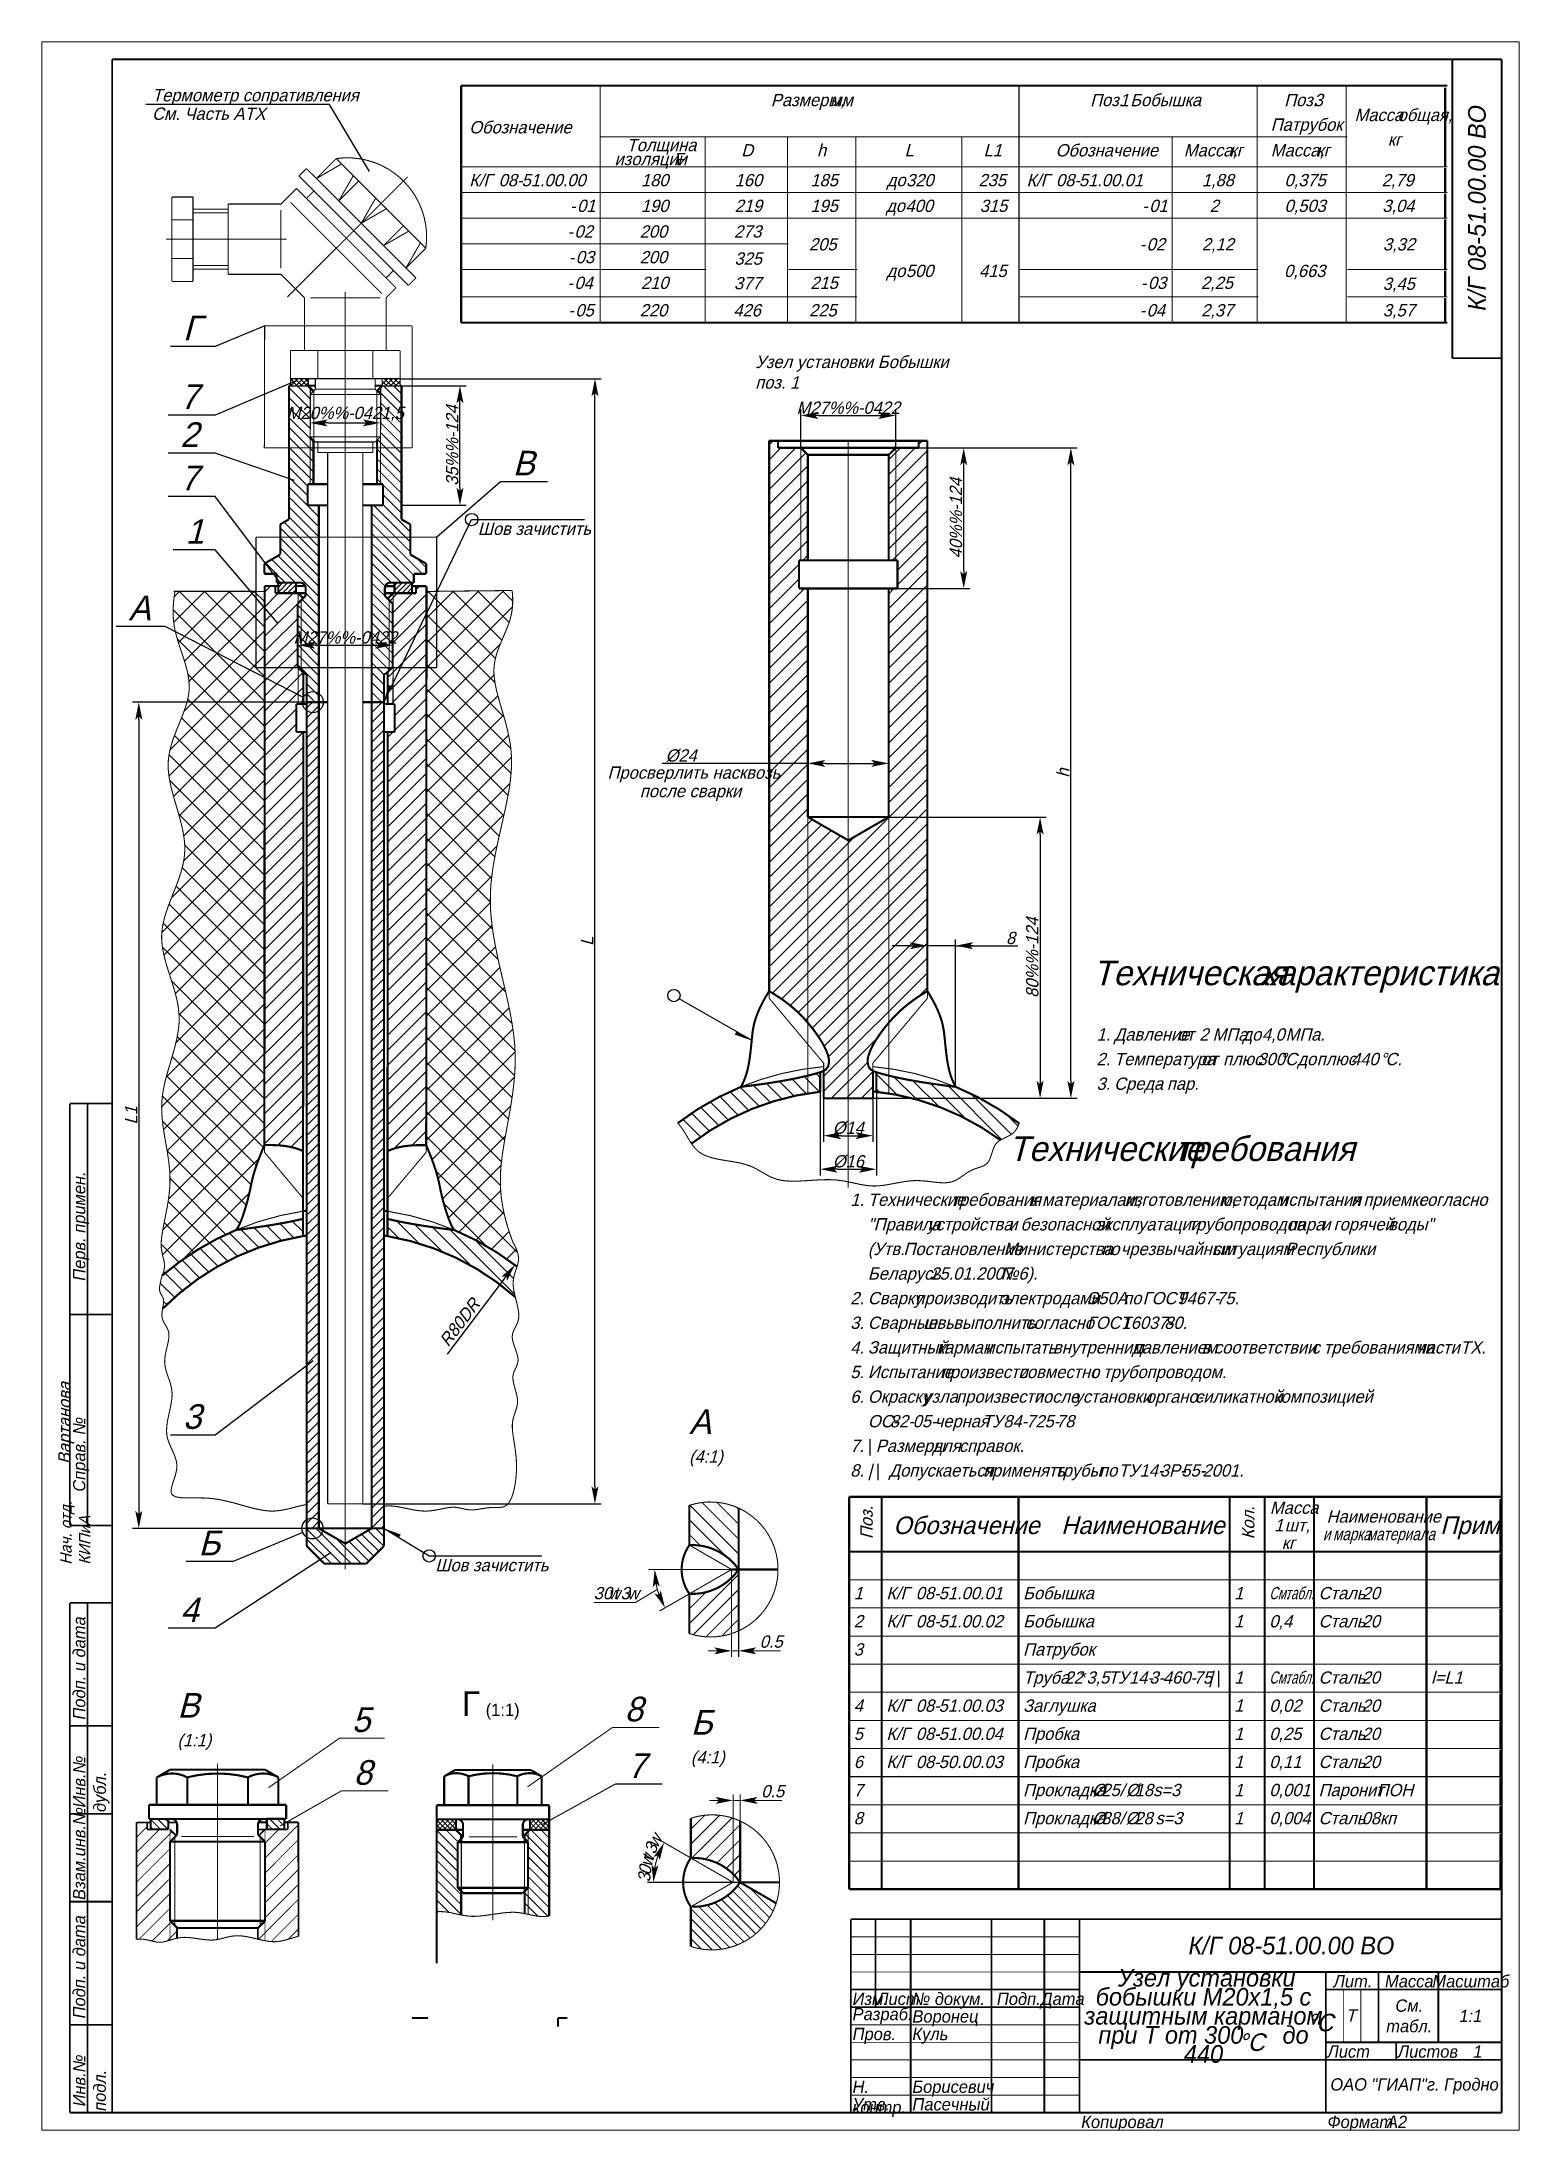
# Paper-space layout 'Layout1' of a CAD drawing. Header units: millimetres. Extents: x 0 to 420, y 0 to 594.
# The model-space entities are those that its viewports show. They can reach past a viewport. Long polylines and large blocks are cut down to what shows.
import ezdxf

# ---------------------------------------------------------------- set-up
doc = ezdxf.new("R2010")
doc.units = ezdxf.units.MM
for name, pattern in [('CENTER_per1_scale0.205936', [17, 6.538462, -1.307692, 1.307692, -1.307692, 6.538462]), ('CENTER_per1_scale0.375530', [31, 11.923077, -2.384615, 2.384615, -2.384615, 11.923077]), ('CENTER_per1_scale0.545124', [45, 17.307692, -3.461538, 3.461538, -3.461538, 17.307692]), ('CENTER_per3_scale0.843015', [69.590913, 26.765736, -5.353147, 5.353147, -5.353147, 26.765736]), ('CENTER_per5_scale0.831012', [68.6, 26.384615, -5.276923, 5.276923, -5.276923, 26.384615]), ('HIDDEN_per5_scale0.990295', [15.720935, 6.288374, -3.144187, 6.288374])]:
    doc.linetypes.add(name, pattern=pattern)
doc.styles.add('TextStyle_1', font='Tflex_a', dxfattribs={"oblique": 15, "height": 3.5})
doc.styles.add('TextStyle_10', font='Tflex_a', dxfattribs={"height": 7})
doc.styles.add('TextStyle_11', font='Tflex_a.shx.TTF', dxfattribs={"height": 3.5})
doc.styles.add('TextStyle_12', font='Tflex_a', dxfattribs={"height": 5})
doc.styles.add('TextStyle_13', font='Tflex_a', dxfattribs={"oblique": 15, "height": 3.5})
doc.styles.add('TextStyle_14', font='TFLEXS_A', dxfattribs={"height": 3.5})
doc.styles.add('TextStyle_15', font='Tflex_a', dxfattribs={"oblique": 15, "height": 7})
doc.styles.add('TextStyle_16', font='TFLEXS_A', dxfattribs={"oblique": 15, "height": 3.5})
doc.styles.add('TextStyle_17', font='Tflex_a', dxfattribs={"oblique": 15, "height": 5})
doc.styles.add('TextStyle_18', font='Tflex_a', dxfattribs={"width": 0.81771, "oblique": 15, "height": 3.5})
doc.styles.add('TextStyle_19', font='Tflex_a', dxfattribs={"width": 0.708474, "oblique": 15, "height": 3.5})
doc.styles.add('TextStyle_2', font='Tflex_a', dxfattribs={"oblique": 15, "height": 7})
doc.styles.add('TextStyle_20', font='T-FLEX Type A.TTF', dxfattribs={"oblique": 15, "height": 3.5})
doc.styles.add('TextStyle_21', font='Tflex_a', dxfattribs={"oblique": 15, "height": 5})
doc.styles.add('TextStyle_3', font='Tflex_a', dxfattribs={"oblique": 15, "height": 3.5})
doc.styles.add('TextStyle_4', font='Tflex_a', dxfattribs={"oblique": 15, "height": 3.5})
doc.styles.add('TextStyle_5', font='TFLEXS_A', dxfattribs={"oblique": 15, "height": 3.5})
doc.styles.add('TextStyle_6', font='TFLEXS_A', dxfattribs={"oblique": 15, "height": 3.5})
doc.styles.add('TextStyle_7', font='Tflex_a', dxfattribs={"oblique": 15, "height": 3.5})
doc.styles.add('TextStyle_8', font='TFLEXS_A', dxfattribs={"oblique": 15, "height": 3.5})
doc.styles.add('TextStyle_9', font='TFLEXS_A', dxfattribs={"oblique": 15, "height": 3.5})
doc.dimstyles.new('DIM_ST_1', dxfattribs={"dimtxt": 3.5, "dimasz": 5, "dimexe": 1.75, "dimexo": 0, "dimgap": 0.4375, "dimtad": 1, "dimrnd": 0.01, "dimdsep": 46, "dimtxsty": 'TextStyle_1', "dimblk": 'Arrow_3_C7_Status', "dimcen": 0.09, "dimclrd": 7, "dimclre": 7, "dimclrt": 7, "dimazin": 0, "dimtfac": 1, "dimtdec": 0, "dimtmove": 0, "dimatfit": 3, "dimldrblk": 'NONE', "dimfxl": 0, "dimtvp": 1, "dimtolj": 1, "dimarcsym": 0})
doc.dimstyles.new('DIM_ST_10', dxfattribs={"dimtxt": 3.5, "dimasz": 5, "dimexe": 1.75, "dimexo": 0, "dimgap": 0.4375, "dimtad": 1, "dimrnd": 0.01, "dimdsep": 46, "dimtxsty": 'TextStyle_1', "dimblk": 'Arrow_3_C7_Status', "dimcen": 0.09, "dimclrd": 7, "dimclre": 7, "dimclrt": 7, "dimazin": 0, "dimtfac": 1, "dimtdec": 0, "dimtmove": 0, "dimatfit": 3, "dimldrblk": 'NONE', "dimfxl": 0, "dimtvp": 1, "dimtolj": 1, "dimarcsym": 0})
doc.dimstyles.new('DIM_ST_11', dxfattribs={"dimtxt": 3.5, "dimasz": 5, "dimexe": 0, "dimexo": 0, "dimgap": 0.875, "dimtad": 1, "dimrnd": 0.01, "dimdsep": 46, "dimtxsty": 'TextStyle_1', "dimblk": 'Arrow_3_C7_Status', "dimcen": 0.09, "dimclrd": 7, "dimclre": 7, "dimclrt": 7, "dimazin": 0, "dimtfac": 1, "dimtdec": 0, "dimtmove": 0, "dimatfit": 3, "dimldrblk": 'NONE', "dimfxl": 0, "dimtvp": 1, "dimtolj": 1, "dimarcsym": 0})
doc.dimstyles.new('DIM_ST_12', dxfattribs={"dimtxt": 3.5, "dimasz": 5, "dimexe": 1.75, "dimexo": 0, "dimgap": 0.4375, "dimtad": 1, "dimrnd": 0.01, "dimdsep": 46, "dimtxsty": 'TextStyle_1', "dimblk": 'Arrow_3_C7_Status', "dimcen": 0.09, "dimclrd": 7, "dimclre": 7, "dimclrt": 7, "dimazin": 0, "dimtfac": 1, "dimtdec": 0, "dimtmove": 0, "dimatfit": 3, "dimldrblk": 'NONE', "dimfxl": 0, "dimtvp": 1, "dimtolj": 1, "dimarcsym": 0})
doc.dimstyles.new('DIM_ST_13', dxfattribs={"dimtxt": 3.5, "dimasz": 5, "dimexe": 1.75, "dimexo": 0, "dimgap": 0.4375, "dimtad": 1, "dimrnd": 0.01, "dimdsep": 46, "dimtxsty": 'TextStyle_1', "dimblk": 'Arrow_3_C7_Status', "dimcen": 0.09, "dimclrd": 7, "dimclre": 7, "dimclrt": 7, "dimazin": 0, "dimtfac": 1, "dimtdec": 0, "dimtmove": 0, "dimatfit": 3, "dimldrblk": 'NONE', "dimfxl": 0, "dimtvp": 1, "dimtolj": 1, "dimarcsym": 0})
doc.dimstyles.new('DIM_ST_2', dxfattribs={"dimtxt": 3.5, "dimasz": 5, "dimexe": 1.75, "dimexo": 0, "dimgap": 0.4375, "dimtad": 1, "dimrnd": 0.01, "dimdsep": 46, "dimtxsty": 'TextStyle_1', "dimblk": 'Arrow_3_C7_Status', "dimcen": 0.09, "dimclrd": 7, "dimclre": 7, "dimclrt": 7, "dimazin": 0, "dimtfac": 1, "dimtdec": 0, "dimtmove": 0, "dimatfit": 3, "dimldrblk": 'NONE', "dimfxl": 0, "dimtvp": 1, "dimtolj": 1, "dimarcsym": 0})
doc.dimstyles.new('DIM_ST_3', dxfattribs={"dimtxt": 3.5, "dimasz": 5, "dimexe": 1.75, "dimexo": 0, "dimgap": 0.4375, "dimtad": 1, "dimrnd": 0.01, "dimdsep": 46, "dimtxsty": 'TextStyle_1', "dimblk": 'Arrow_3_C7_Status', "dimcen": 0.09, "dimclrd": 7, "dimclre": 7, "dimclrt": 7, "dimazin": 0, "dimtfac": 1, "dimtdec": 0, "dimtmove": 0, "dimatfit": 3, "dimldrblk": 'NONE', "dimfxl": 0, "dimtvp": 1, "dimtolj": 1, "dimarcsym": 0})
doc.dimstyles.new('DIM_ST_4', dxfattribs={"dimtxt": 3.5, "dimasz": 5, "dimexe": 1.75, "dimexo": 0, "dimgap": 0.4375, "dimtad": 1, "dimrnd": 0.01, "dimdsep": 46, "dimtxsty": 'TextStyle_1', "dimblk": 'Arrow_3_C7_Status', "dimcen": 0.09, "dimclrd": 7, "dimclre": 7, "dimclrt": 7, "dimazin": 0, "dimtfac": 1, "dimtdec": 0, "dimtmove": 0, "dimatfit": 3, "dimldrblk": 'NONE', "dimfxl": 0, "dimtvp": 1, "dimtolj": 1, "dimarcsym": 0})
doc.dimstyles.new('DIM_ST_5', dxfattribs={"dimtxt": 3.5, "dimasz": 5, "dimexe": 1.75, "dimexo": 0, "dimgap": 0.4375, "dimtad": 1, "dimrnd": 0.01, "dimdsep": 46, "dimtxsty": 'TextStyle_1', "dimblk": 'Arrow_3_C7_Status', "dimcen": 0.09, "dimclrd": 7, "dimclre": 7, "dimclrt": 7, "dimazin": 0, "dimtfac": 1, "dimtdec": 0, "dimtmove": 0, "dimatfit": 3, "dimldrblk": 'NONE', "dimfxl": 0, "dimtvp": 1, "dimtolj": 1, "dimarcsym": 0})
doc.dimstyles.new('DIM_ST_6', dxfattribs={"dimtxt": 3.5, "dimasz": 5, "dimexe": 1.75, "dimexo": 0, "dimgap": 0.4375, "dimtad": 1, "dimrnd": 0.01, "dimdsep": 46, "dimtxsty": 'TextStyle_1', "dimblk": 'Arrow_3_C7_Status', "dimcen": 0.09, "dimclrd": 7, "dimclre": 7, "dimclrt": 7, "dimazin": 0, "dimtfac": 1, "dimtdec": 0, "dimtmove": 0, "dimatfit": 3, "dimldrblk": 'NONE', "dimfxl": 0, "dimtvp": 1, "dimtolj": 1, "dimarcsym": 0})
doc.dimstyles.new('DIM_ST_7', dxfattribs={"dimtxt": 3.5, "dimasz": 5, "dimexe": 1.75, "dimexo": 0, "dimgap": 0.4375, "dimtad": 1, "dimrnd": 0.01, "dimdsep": 46, "dimtxsty": 'TextStyle_1', "dimblk": 'Arrow_3_C7_Status', "dimcen": 0.09, "dimclrd": 7, "dimclre": 7, "dimclrt": 7, "dimazin": 0, "dimtfac": 1, "dimtdec": 0, "dimtmove": 0, "dimatfit": 3, "dimldrblk": 'NONE', "dimfxl": 0, "dimtvp": 1, "dimtolj": 1, "dimarcsym": 0})
doc.dimstyles.new('DIM_ST_8', dxfattribs={"dimtxt": 3.5, "dimasz": 5, "dimexe": 1.75, "dimexo": 0, "dimgap": 0.4375, "dimtad": 1, "dimrnd": 0.01, "dimdsep": 46, "dimtxsty": 'TextStyle_1', "dimblk": 'Arrow_3_C7_Status', "dimcen": 0.09, "dimclrd": 7, "dimclre": 7, "dimclrt": 7, "dimazin": 0, "dimtfac": 1, "dimtdec": 0, "dimtmove": 0, "dimatfit": 3, "dimldrblk": 'NONE', "dimfxl": 0, "dimtvp": 1, "dimtolj": 1, "dimarcsym": 0})
doc.dimstyles.new('DIM_ST_9', dxfattribs={"dimtxt": 3.5, "dimasz": 5, "dimexe": 1.75, "dimexo": 0, "dimgap": 0.4375, "dimtad": 1, "dimrnd": 0.01, "dimdsep": 46, "dimtxsty": 'TextStyle_1', "dimblk": 'Arrow_3_C7_Status', "dimcen": 0.09, "dimclrd": 7, "dimclre": 7, "dimclrt": 7, "dimazin": 0, "dimtfac": 1, "dimtdec": 0, "dimtmove": 0, "dimatfit": 3, "dimldrblk": 'NONE', "dimfxl": 0, "dimtvp": 1, "dimtolj": 1, "dimarcsym": 0})
pattern_1 = [(-45, (0, 0), (2.12132, 2.12132), [])]
pattern_2 = [(45, (0, 0), (-3.535534, 3.535534), []), (135, (0, 0), (-3.535534, -3.535534), [])]
pattern_3 = [(45, (0, 0), (-2.12132, 2.12132), [])]
pattern_4 = [(-45, (0, 0), (1.414214, 1.414214), [])]

psp = doc.layouts.get("Layout1")

msp = doc.modelspace()

# ---------------------------------------------------------------- texts
at = {"color": 7, "oblique": 15}
for s, height, style, p in [('Термометр сопративления', 3.5, 'TextStyle_1', (119.442, 443.445)), ('Размеры,', 3.5, 'TextStyle_13', (295.354, 442.08)), ('Поз.', 3.5, 'TextStyle_13', (386.134, 442.08)), ('1', 3.5, 'TextStyle_13', (394.509, 442.08)), ('Бобышка', 3.5, 'TextStyle_13', (397.509, 442.08)), ('Поз.', 3.5, 'TextStyle_13', (441.295, 442.08)), ('3', 3.5, 'TextStyle_13', (449.67, 442.08)), ('См. Часть АТХ', 3.5, 'TextStyle_1', (119.442, 438.195)), ('мм', 3.5, 'TextStyle_13', (312.229, 442.08)), ('Масса', 3.5, 'TextStyle_13', (461.272, 437.835)), ('общая,', 3.5, 'TextStyle_13', (473.522, 437.835)), ('Обозначение', 3.5, 'TextStyle_13', (209.61, 434.335)), ('Патрубок', 3.5, 'TextStyle_13', (437.451, 435.08)), ('изоляции', 3.5, 'TextStyle_13', (250.91, 425.28)), ('Толщина', 3.5, 'TextStyle_13', (254.347, 429.28)), ('D', 3.5, 'TextStyle_13', (286.941, 427.78)), ('h', 3.5, 'TextStyle_13', (308.471, 427.78)), ('L', 3.5, 'TextStyle_13', (333.376, 427.78)), ('L1', 3.5, 'TextStyle_13', (355.821, 427.78)), ('Обозначение', 3.5, 'TextStyle_13', (376.309, 427.78)), ('Масса,', 3.5, 'TextStyle_13', (412.736, 427.78)), ('кг', 3.5, 'TextStyle_13', (425.736, 427.78)), ('Масса,', 3.5, 'TextStyle_13', (437.451, 427.78)), ('кг', 3.5, 'TextStyle_13', (450.451, 427.78)), ('кг', 3.5, 'TextStyle_13', (470.741, 430.835)), ('К/Г', 3.5, 'TextStyle_13', (209.61, 419.29)), ('08-', 3.5, 'TextStyle_13', (217.985, 419.29)), ('51.00.00', 3.5, 'TextStyle_13', (224.485, 419.29)), ('180', 3.5, 'TextStyle_13', (258.441, 419.29)), ('160', 3.5, 'TextStyle_13', (285.066, 419.29)), ('185', 3.5, 'TextStyle_13', (306.596, 419.29)), ('до', 3.5, 'TextStyle_13', (328.314, 419.29)), ('320', 3.5, 'TextStyle_13', (333.814, 419.29)), ('235', 3.5, 'TextStyle_13', (354.384, 419.29)), ('К/Г', 3.5, 'TextStyle_13', (368.05, 419.29)), ('08-', 3.5, 'TextStyle_13', (376.425, 419.29)), ('51.00.01', 3.5, 'TextStyle_13', (382.925, 419.29)), ('1,88', 3.5, 'TextStyle_13', (417.861, 419.29)), ('0,375', 3.5, 'TextStyle_13', (441.389, 419.29)), ('2,79', 3.5, 'TextStyle_13', (468.991, 419.29)), ('-', 3.5, 'TextStyle_13', (238.282, 411.99)), ('01', 3.5, 'TextStyle_13', (240.282, 411.99)), ('190', 3.5, 'TextStyle_13', (258.441, 411.99)), ('219', 3.5, 'TextStyle_13', (285.066, 411.99)), ('195', 3.5, 'TextStyle_13', (306.596, 411.99)), ('до', 3.5, 'TextStyle_13', (328.126, 411.99)), ('400', 3.5, 'TextStyle_13', (333.626, 411.99)), ('315', 3.5, 'TextStyle_13', (354.759, 411.99)), ('-', 3.5, 'TextStyle_13', (400.942, 411.99)), ('01', 3.5, 'TextStyle_13', (402.942, 411.99)), ('2', 3.5, 'TextStyle_13', (420.111, 411.99)), ('0,503', 3.5, 'TextStyle_13', (441.389, 411.99)), ('3,04', 3.5, 'TextStyle_13', (469.179, 411.99)), ('-', 3.5, 'TextStyle_13', (237.532, 404.69)), ('02', 3.5, 'TextStyle_13', (239.532, 404.69)), ('200', 3.5, 'TextStyle_13', (258.066, 404.69)), ('273', 3.5, 'TextStyle_13', (284.879, 404.69)), ('205', 3.5, 'TextStyle_13', (306.221, 401.04)), ('02', 3.5, 'TextStyle_13', (402.192, 401.04)), ('2,12', 3.5, 'TextStyle_13', (417.861, 401.04)), ('3,32', 3.5, 'TextStyle_13', (469.366, 401.04)), ('-', 3.5, 'TextStyle_13', (237.907, 397.39)), ('03', 3.5, 'TextStyle_13', (239.907, 397.39)), ('200', 3.5, 'TextStyle_13', (258.066, 397.39)), ('325', 3.5, 'TextStyle_13', (285.004, 396.985)), ('-', 3.5, 'TextStyle_13', (400.192, 401.04)), ('04', 3.5, 'TextStyle_13', (239.532, 390.09)), ('210', 3.5, 'TextStyle_13', (258.441, 390.09)), ('377', 3.5, 'TextStyle_13', (284.879, 389.985)), ('215', 3.5, 'TextStyle_13', (306.596, 390.09)), ('до', 3.5, 'TextStyle_13', (328.251, 393.485)), ('500', 3.5, 'TextStyle_13', (333.751, 393.485)), ('415', 3.5, 'TextStyle_13', (354.571, 393.485)), ('03', 3.5, 'TextStyle_13', (402.567, 390.09)), ('2,25', 3.5, 'TextStyle_13', (417.611, 390.09)), ('0,663', 3.5, 'TextStyle_13', (441.264, 393.485)), ('3,45', 3.5, 'TextStyle_13', (469.304, 389.835)), ('-', 3.5, 'TextStyle_13', (237.532, 390.09)), ('-', 3.5, 'TextStyle_13', (400.567, 390.09)), ('Г', 7, 'TextStyle_2', (128.234, 375.48)), ('-', 3.5, 'TextStyle_13', (237.782, 382.28)), ('05', 3.5, 'TextStyle_13', (239.782, 382.28)), ('220', 3.5, 'TextStyle_13', (258.066, 382.28)), ('426', 3.5, 'TextStyle_13', (284.691, 382.28)), ('225', 3.5, 'TextStyle_13', (306.221, 382.28)), ('-', 3.5, 'TextStyle_13', (400.192, 382.28)), ('04', 3.5, 'TextStyle_13', (402.192, 382.28)), ('2,37', 3.5, 'TextStyle_13', (417.674, 382.28)), ('3,57', 3.5, 'TextStyle_13', (469.304, 382.28)), ('2', 7, 'TextStyle_2', (127.484, 345.18)), ('В', 7, 'TextStyle_2', (221.99, 337.06)), ('1', 7, 'TextStyle_2', (128.984, 317.61)), ('Шов зачистить', 3.5, 'TextStyle_1', (212.05, 320.135)), ('А', 7, 'TextStyle_2', (112.774, 295.86)), ('Техническая', 7, 'TextStyle_15', (386.93, 192.06)), ('характеристика', 7, 'TextStyle_15', (434.43, 192.06)), ('1.', 3.5, 'TextStyle_13', (387.93, 176.31)), ('Давление', 3.5, 'TextStyle_13', (392.93, 176.31)), ('от', 3.5, 'TextStyle_13', (410.93, 176.31)), ('2', 3.5, 'TextStyle_13', (417.18, 176.31)), ('МПа', 3.5, 'TextStyle_13', (420.93, 176.31)), ('до', 3.5, 'TextStyle_13', (429.43, 176.31)), ('4,0', 3.5, 'TextStyle_13', (434.93, 176.31)), ('МПа.', 3.5, 'TextStyle_13', (441.68, 176.31)), ('2.', 3.5, 'TextStyle_13', (387.93, 169.31)), ('Температура', 3.5, 'TextStyle_13', (392.93, 169.31)), ('300', 3.5, 'TextStyle_13', (433.68, 169.31)), ('%%d', 3.5, 'TextStyle_13', (440.055, 169.31)), ('С', 3.5, 'TextStyle_13', (441.555, 169.31)), ('440', 3.5, 'TextStyle_13', (460.305, 169.31)), ('%%d', 3.5, 'TextStyle_13', (468.555, 169.31)), ('С.', 3.5, 'TextStyle_13', (470.055, 169.31)), ('от', 3.5, 'TextStyle_13', (417.68, 169.31)), ('плюс', 3.5, 'TextStyle_13', (423.93, 169.31)), ('до', 3.5, 'TextStyle_13', (445.055, 169.31)), ('плюс', 3.5, 'TextStyle_13', (450.555, 169.31)), ('3.', 3.5, 'TextStyle_13', (387.93, 162.31)), ('Среда', 3.5, 'TextStyle_13', (392.93, 162.31)), ('-', 3.5, 'TextStyle_13', (404.43, 162.31)), ('пар.', 3.5, 'TextStyle_13', (407.93, 162.31)), ('требования', 7, 'TextStyle_15', (410.43, 142.06)), ('1.', 3.5, 'TextStyle_13', (317.93, 129.31)), ('Технические', 3.5, 'TextStyle_13', (322.93, 129.31)), ('требования', 3.5, 'TextStyle_13', (346.68, 129.31)), ('к', 3.5, 'TextStyle_13', (368.93, 129.31)), ('материалам,', 3.5, 'TextStyle_13', (372.43, 129.31)), ('изготовлению,', 3.5, 'TextStyle_13', (395.93, 129.31)), ('методам', 3.5, 'TextStyle_13', (423.055, 129.31)), ('испытания', 3.5, 'TextStyle_13', (439.805, 129.31)), ('и', 3.5, 'TextStyle_13', (460.305, 129.31)), ('приемке', 3.5, 'TextStyle_13', (463.805, 129.31)), ('согласно', 3.5, 'TextStyle_13', (479.555, 129.31)), ('"Правила', 3.5, 'TextStyle_13', (322.93, 122.31)), ('устройства', 3.5, 'TextStyle_13', (339.805, 122.31)), ('и', 3.5, 'TextStyle_13', (362.805, 122.31)), ('безопасной', 3.5, 'TextStyle_13', (366.305, 122.31)), ('эксплуатации', 3.5, 'TextStyle_13', (387.68, 122.31)), ('трубопроводов', 3.5, 'TextStyle_13', (414.055, 122.31)), ('пара', 3.5, 'TextStyle_13', (442.305, 122.31)), ('и', 3.5, 'TextStyle_13', (451.805, 122.31)), ('горячей', 3.5, 'TextStyle_13', (455.305, 122.31)), ('воды"', 3.5, 'TextStyle_13', (470.805, 122.31)), ('(Утв.', 3.5, 'TextStyle_13', (322.93, 115.31)), ('Постановление', 3.5, 'TextStyle_13', (333.055, 115.31)), ('Министерства', 3.5, 'TextStyle_13', (361.555, 115.31)), ('чрезвычайным', 3.5, 'TextStyle_13', (394.805, 115.31)), ('Республики', 3.5, 'TextStyle_13', (441.555, 115.31)), ('по', 3.5, 'TextStyle_13', (389.305, 115.31)), ('ситуациям', 3.5, 'TextStyle_13', (420.93, 115.31)), ('Беларусь', 3.5, 'TextStyle_13', (322.93, 108.31)), ('25.01.2007', 3.5, 'TextStyle_13', (340.68, 108.31)), ('№6).', 3.5, 'TextStyle_13', (360.68, 108.31)), ('2.', 3.5, 'TextStyle_13', (317.93, 101.31)), ('Сварку', 3.5, 'TextStyle_13', (322.93, 101.31)), ('производить', 3.5, 'TextStyle_13', (336.43, 101.31)), ('электродами', 3.5, 'TextStyle_13', (360.555, 101.31)), ('Э50А', 3.5, 'TextStyle_13', (385.055, 101.31)), ('по', 3.5, 'TextStyle_13', (395.555, 101.31)), ('ГОСТ', 3.5, 'TextStyle_13', (401.055, 101.31)), ('9467-', 3.5, 'TextStyle_13', (410.93, 101.31)), ('75.', 3.5, 'TextStyle_13', (421.93, 101.31)), ('3.', 3.5, 'TextStyle_13', (317.93, 94.31)), ('Сварные', 3.5, 'TextStyle_13', (322.93, 94.31)), ('швы', 3.5, 'TextStyle_13', (338.68, 94.31)), ('выполнить', 3.5, 'TextStyle_13', (347.18, 94.31)), ('согласно', 3.5, 'TextStyle_13', (367.68, 94.31)), ('ГОСТ', 3.5, 'TextStyle_13', (385.18, 94.31)), ('16037-', 3.5, 'TextStyle_13', (395.055, 94.31)), ('80.', 3.5, 'TextStyle_13', (407.18, 94.31)), ('4.', 3.5, 'TextStyle_13', (317.93, 87.31)), ('Защитный', 3.5, 'TextStyle_13', (322.93, 87.31)), ('карман', 3.5, 'TextStyle_13', (342.555, 87.31)), ('испытать', 3.5, 'TextStyle_13', (356.305, 87.31)), ('внутренним', 3.5, 'TextStyle_13', (375.555, 87.31)), ('давлением', 3.5, 'TextStyle_13', (398.055, 87.31)), ('в', 3.5, 'TextStyle_13', (417.805, 87.31)), ('соответствии', 3.5, 'TextStyle_13', (421.305, 87.31)), ('с', 3.5, 'TextStyle_13', (449.055, 87.31)), ('требованиями', 3.5, 'TextStyle_13', (452.555, 87.31)), ('части', 3.5, 'TextStyle_13', (479.055, 87.31)), ('ТХ.', 3.5, 'TextStyle_13', (491.305, 87.31)), ('5.', 3.5, 'TextStyle_13', (317.93, 80.31)), ('Испытание', 3.5, 'TextStyle_13', (322.93, 80.31)), ('трубопроводом.', 3.5, 'TextStyle_13', (389.805, 80.31)), ('произвести', 3.5, 'TextStyle_13', (343.68, 80.31)), ('совместно', 3.5, 'TextStyle_13', (365.805, 80.31)), ('с', 3.5, 'TextStyle_13', (386.305, 80.31)), ('3', 7, 'TextStyle_2', (128.234, 65.88)), ('6.', 3.5, 'TextStyle_13', (317.93, 73.31)), ('Окраску', 3.5, 'TextStyle_13', (322.93, 73.31)), ('узла', 3.5, 'TextStyle_13', (338.68, 73.31)), ('произвести', 3.5, 'TextStyle_13', (348.055, 73.31)), ('после', 3.5, 'TextStyle_13', (370.18, 73.31)), ('установки', 3.5, 'TextStyle_13', (381.68, 73.31)), ('органо-', 3.5, 'TextStyle_13', (401.93, 73.31)), ('силикатной', 3.5, 'TextStyle_13', (415.93, 73.31)), ('композицией', 3.5, 'TextStyle_13', (438.18, 73.31)), ('ОС-', 3.5, 'TextStyle_13', (322.93, 66.31)), ('82-', 3.5, 'TextStyle_13', (329.18, 66.31)), ('05-', 3.5, 'TextStyle_13', (335.68, 66.31)), ('черная', 3.5, 'TextStyle_13', (341.93, 66.31)), ('ТУ', 3.5, 'TextStyle_13', (355.43, 66.31)), ('84-', 3.5, 'TextStyle_13', (361.43, 66.31)), ('725-', 3.5, 'TextStyle_13', (367.93, 66.31)), ('78', 3.5, 'TextStyle_13', (376.43, 66.31)), ('7.', 3.5, 'TextStyle_13', (317.93, 59.31)), ('Размеры', 3.5, 'TextStyle_13', (325.18, 59.31)), ('для', 3.5, 'TextStyle_13', (341.305, 59.31)), ('справок.', 3.5, 'TextStyle_13', (348.805, 59.31)), ('8.', 3.5, 'TextStyle_13', (317.93, 52.31)), ('|', 3.5, 'TextStyle_16', (322.93, 52.31)), ('Допускаеться', 3.5, 'TextStyle_13', (328.93, 52.31)), ('применять', 3.5, 'TextStyle_13', (355.68, 52.31)), ('трубы', 3.5, 'TextStyle_13', (376.18, 52.31)), ('по', 3.5, 'TextStyle_13', (388.68, 52.31)), ('ТУ', 3.5, 'TextStyle_13', (394.18, 52.31)), ('14-', 3.5, 'TextStyle_13', (400.18, 52.31)), ('3Р-', 3.5, 'TextStyle_13', (405.93, 52.31)), ('55-', 3.5, 'TextStyle_13', (412.055, 52.31)), ('2001.', 3.5, 'TextStyle_13', (418.055, 52.31)), ('Масса', 3.5, 'TextStyle_13', (437.216, 41.71)), ('Наименование', 3.5, 'TextStyle_13', (453.341, 39.21)), ('Б', 7, 'TextStyle_2', (132.654, 29.92)), ('Обозначение', 5, 'TextStyle_17', (330.152, 35.96)), ('Наименование', 5, 'TextStyle_17', (377.89, 35.96)), ('1', 3.5, 'TextStyle_13', (438.435, 36.71)), ('шт,', 3.5, 'TextStyle_13', (441.435, 36.71)), ('Прим', 5, 'TextStyle_17', (485.645, 35.96)), ('.', 3.5, 'TextStyle_13', (497.788, 35.96)), ('кг', 3.5, 'TextStyle_13', (440.591, 31.71)), ('Шов зачистить', 3.5, 'TextStyle_1', (199.97, 25.355)), ('4', 7, 'TextStyle_2', (127.484, 10.91)), ('1', 3.5, 'TextStyle_13', (318.93, 17.41)), ('К/Г', 3.5, 'TextStyle_13', (328.19, 17.41)), ('08-', 3.5, 'TextStyle_13', (336.565, 17.41)), ('51.00.01', 3.5, 'TextStyle_13', (343.065, 17.41)), ('Бобышка', 3.5, 'TextStyle_13', (367.06, 17.41)), ('1', 3.5, 'TextStyle_13', (427.06, 17.41)), ('Сталь', 3.5, 'TextStyle_13', (451.06, 17.41)), ('20', 3.5, 'TextStyle_13', (463.31, 17.41)), ('2', 3.5, 'TextStyle_13', (318.93, 9.41)), ('К/Г', 3.5, 'TextStyle_13', (328.19, 9.41)), ('08-', 3.5, 'TextStyle_13', (336.565, 9.41)), ('51.00.02', 3.5, 'TextStyle_13', (343.065, 9.41)), ('Бобышка', 3.5, 'TextStyle_13', (367.06, 9.41)), ('1', 3.5, 'TextStyle_13', (427.06, 9.41)), ('0,4', 3.5, 'TextStyle_13', (437.06, 9.41)), ('Сталь', 3.5, 'TextStyle_13', (451.06, 9.41)), ('20', 3.5, 'TextStyle_13', (463.31, 9.41)), ('3', 3.5, 'TextStyle_13', (318.93, 1.41)), ('Патрубок', 3.5, 'TextStyle_13', (367.06, 1.41)), ('Труба', 3.5, 'TextStyle_13', (367.06, -6.59)), ('22', 3.5, 'TextStyle_13', (378.81, -6.59)), ('3,5', 3.5, 'TextStyle_13', (385.06, -6.59)), ('ТУ', 3.5, 'TextStyle_13', (391.185, -6.59)), ('14-', 3.5, 'TextStyle_13', (397.185, -6.59)), ('3-', 3.5, 'TextStyle_13', (402.935, -6.59)), ('460-', 3.5, 'TextStyle_13', (406.81, -6.59)), ('75', 3.5, 'TextStyle_13', (415.56, -6.59)), ('|', 3.5, 'TextStyle_16', (419.81, -6.59)), ('1', 3.5, 'TextStyle_13', (427.06, -6.59)), ('Сталь', 3.5, 'TextStyle_13', (451.06, -6.59)), ('20', 3.5, 'TextStyle_13', (463.31, -6.59)), ('l=L1', 3.5, 'TextStyle_13', (483.06, -6.59)), ('4', 3.5, 'TextStyle_13', (318.93, -14.59)), ('К/Г', 3.5, 'TextStyle_13', (328.19, -14.59)), ('08-', 3.5, 'TextStyle_13', (336.565, -14.59)), ('51.00.03', 3.5, 'TextStyle_13', (343.065, -14.59)), ('Заглушка', 3.5, 'TextStyle_13', (367.06, -14.59)), ('1', 3.5, 'TextStyle_13', (427.06, -14.59)), ('0,02', 3.5, 'TextStyle_13', (437.06, -14.59)), ('Сталь', 3.5, 'TextStyle_13', (451.06, -14.59)), ('20', 3.5, 'TextStyle_13', (463.31, -14.59)), ('5', 3.5, 'TextStyle_13', (318.93, -22.59)), ('К/Г', 3.5, 'TextStyle_13', (328.19, -22.59)), ('08-', 3.5, 'TextStyle_13', (336.565, -22.59)), ('51.00.04', 3.5, 'TextStyle_13', (343.065, -22.59)), ('Пробка', 3.5, 'TextStyle_13', (367.06, -22.59)), ('1', 3.5, 'TextStyle_13', (427.06, -22.59)), ('0,25', 3.5, 'TextStyle_13', (437.06, -22.59)), ('Сталь', 3.5, 'TextStyle_13', (451.06, -22.59)), ('20', 3.5, 'TextStyle_13', (463.31, -22.59)), ('6', 3.5, 'TextStyle_13', (318.93, -30.59)), ('К/Г', 3.5, 'TextStyle_13', (328.19, -30.59)), ('08-', 3.5, 'TextStyle_13', (336.565, -30.59)), ('50.00.03', 3.5, 'TextStyle_13', (343.065, -30.59)), ('Пробка', 3.5, 'TextStyle_13', (367.06, -30.59)), ('1', 3.5, 'TextStyle_13', (427.06, -30.59)), ('0,11', 3.5, 'TextStyle_13', (437.06, -30.59)), ('Сталь', 3.5, 'TextStyle_13', (451.06, -30.59)), ('20', 3.5, 'TextStyle_13', (463.31, -30.59)), ('7', 3.5, 'TextStyle_13', (318.93, -38.59)), ('Прокладка', 3.5, 'TextStyle_13', (367.06, -38.59)), ('%%c', 3.5, 'TextStyle_13', (386.81, -38.59)), ('25/', 3.5, 'TextStyle_13', (389.31, -38.59)), ('%%c', 3.5, 'TextStyle_13', (396.31, -38.59)), ('18', 3.5, 'TextStyle_13', (398.81, -38.59)), ('s=3', 3.5, 'TextStyle_13', (404.06, -38.59)), ('1', 3.5, 'TextStyle_13', (427.06, -38.59)), ('0,001', 3.5, 'TextStyle_13', (437.06, -38.59)), ('Паронит', 3.5, 'TextStyle_13', (451.06, -38.59)), ('ПОН', 3.5, 'TextStyle_13', (467.56, -38.59)), ('8', 3.5, 'TextStyle_13', (318.93, -46.59)), ('Прокладка', 3.5, 'TextStyle_13', (367.06, -46.59)), ('%%c', 3.5, 'TextStyle_13', (386.81, -46.59)), ('38/', 3.5, 'TextStyle_13', (389.31, -46.59)), ('%%c', 3.5, 'TextStyle_13', (396.185, -46.59)), ('28', 3.5, 'TextStyle_13', (398.685, -46.59)), ('s=3', 3.5, 'TextStyle_13', (404.685, -46.59)), ('1', 3.5, 'TextStyle_13', (427.06, -46.59)), ('0,004', 3.5, 'TextStyle_13', (437.06, -46.59)), ('Сталь', 3.5, 'TextStyle_13', (451.06, -46.59)), ('08кп', 3.5, 'TextStyle_13', (463.31, -46.59))]:
    msp.add_text(s, height=height, dxfattribs=dict(at, style=style)).set_placement(p)
at = {"color": 7, "style": 'TextStyle_14'}
for s, p in [('F', (268.41, 425.28)), ('|', (322.93, 59.31)), ('|', (325.18, 52.31)), ('*', (383.31, -6.59)), ('|', (422.06, -6.59))]:
    msp.add_text(s, height=3.5, dxfattribs=at).set_placement(p)
at = {"color": 7, "oblique": 15}
for s, rotation, style, p in [('Просверлить насквозь ', 360, 'TextStyle_1', (248.923, 250.785)), ('после сварки', 360, 'TextStyle_1', (258.11, 245.535)), ('Поз.', 90, 'TextStyle_13', (324.31, 34.554)), ('Кол.', 90, 'TextStyle_13', (432.81, 34.491))]:
    msp.add_text(s, height=3.5, rotation=rotation, dxfattribs=dict(at, style=style)).set_placement(p)
for s, style, width, p in [('и', 'TextStyle_18', 0.81771, (452.287, 34.21)), ('марка', 'TextStyle_18', 0.81771, (455.149, 34.21)), ('материала', 'TextStyle_18', 0.81771, (464.757, 34.21)), ('См.', 'TextStyle_19', 0.708474, (437.06, 17.41)), ('табл.', 'TextStyle_19', 0.708474, (441.665, 17.41)), ('См.', 'TextStyle_19', 0.708474, (437.06, -6.59)), ('табл.', 'TextStyle_19', 0.708474, (441.665, -6.59))]:
    msp.add_text(s, height=3.5, dxfattribs=dict(at, style=style, width=width)).set_placement(p)
at = {"color": 7, "attachment_point": 1}
for s, insert, char_height, width, style in [('{\\FTflex_a.shx\\q15|c204;\\Q15;\\lУзел установки Бобышки поз. 1}', (290.93, 371.095), 3.5, 57.18782, 'TextStyle_1'), ('{\\FTflex_a.shx\\q15|c204;\\Q15;\\l\\H2.x;A \\FTflex_a.shx\\q15|c204;\\Q15;\\H0.5x;(4:1)}', (272.11, 71.415), 3.5, 15.18782, 'TextStyle_1'), ('{\\FTflex_a.shx\\q15|c204;\\Q15;\\l\\H2.x;В \\FTflex_a.shx\\q15|c204;\\Q15;\\H0.5x;(1:1)\\P}', (126.66, -9.245), 3.5, 13.93782, 'TextStyle_1'), ('{\\FTflex_a.shx\\q15|c204;\\Q15;\\l\\H2.x;Б \\FTflex_a.shx\\q15|c204;\\Q15;\\H0.5x;(4:1)}', (272.61, -14.095), 3.5, 14.68782, 'TextStyle_1'), ('{\\FTflex_a.shx\\q15|c204;\\Q15;\\l\\FTflex_a.shx\\q15|c204;\\Q15;%%dС\\FTflex_a.shx\\q15|c204;\\Q15;}', (447.68, -100.47), 5, 6.33975, 'TextStyle_21')]:
    msp.add_mtext(s, dxfattribs=dict(at, insert=insert, char_height=char_height, width=width, style=style))
at = {"color": 7, "char_height": 3.5, "attachment_point": 1, "rotation": 90, "style": 'TextStyle_1'}
for s, insert, width in [('{\\FTflex_a.shx\\q15|c204;\\Q15;\\lВартанова}', (92.784, 55.873), 19.93782), ('{\\FTflex_a.shx\\q15|c204;\\Q15;\\l\\H0.914286x;Нач. отд. КИПиА}', (93.361, 27.249), 27.14315)]:
    msp.add_mtext(s, dxfattribs=dict(at, insert=insert, width=width))
at = {"color": 7, "insert": (428.19, -106.05), "char_height": 5, "width": 6.3999, "attachment_point": 1}
msp.add_mtext('{\\FTflex_a.shx\\q15|c204;\\Q15;\\l\\FTflex_a.shx\\q15|c204;\\Q15;%%dС\\FTflex_a.shx\\q15|c204;\\Q15;}', dxfattribs=at)

# ---------------------------------------------------------------- blocks, each defined once
blk = doc.blocks.new('Arrow_3_C7_Status')
at = {"color": 7, "linetype": 'Continuous', "flags": 128}
blk.add_lwpolyline([(-1, 0), (-0.8, 0)], dxfattribs=at)
at = {"color": 7}
blk.add_solid([(-1, -0.2), (0, 0), (-0.8, 0), (-1, 0.2)], dxfattribs=at)
blk = doc.blocks.new('*D5')
at = {"color": 7, "lineweight": -2}
for p, q in [((310.37, 159.9), (310.37, 147.52)), ((324.37, 159.9), (324.37, 147.52)), ((315.37, 149.27), (319.37, 149.27))]:
    blk.add_line(p, q, dxfattribs=at)
at = {"layer": 'Defpoints', "color": 0}
for p in [(310.37, 159.9), (324.37, 159.9), (324.37, 149.27)]:
    blk.add_point(p, dxfattribs=at)
at = {"color": 7, "lineweight": -2, "xscale": 5, "yscale": 5, "zscale": 5, "rotation": 180}
blk.add_blockref('Arrow_3_C7_Status', (310.37, 149.27), dxfattribs=at)
at = {"color": 7, "lineweight": -2, "xscale": 5, "yscale": 5, "zscale": 5}
blk.add_blockref('Arrow_3_C7_Status', (324.37, 149.27), dxfattribs=at)
at = {"color": 7, "insert": (317.37, 151.46), "char_height": 3.5, "attachment_point": 5, "style": 'TextStyle_1'}
blk.add_mtext('\\A1;%%c14', dxfattribs=at)
blk = doc.blocks.new('_NONE')
blk = doc.blocks.new('*D6')
at = {"color": 7, "lineweight": -2}
for p, q in [((309.37, 161.77), (309.37, 137.98)), ((325.37, 161.77), (325.37, 137.98)), ((314.37, 139.73), (320.37, 139.73))]:
    blk.add_line(p, q, dxfattribs=at)
at = {"layer": 'Defpoints', "color": 0}
for p in [(309.37, 161.77), (325.37, 161.77), (325.37, 139.73)]:
    blk.add_point(p, dxfattribs=at)
at = {"color": 7, "lineweight": -2, "xscale": 5, "yscale": 5, "zscale": 5, "rotation": 180}
blk.add_blockref('Arrow_3_C7_Status', (309.37, 139.73), dxfattribs=at)
at = {"color": 7, "lineweight": -2, "xscale": 5, "yscale": 5, "zscale": 5}
blk.add_blockref('Arrow_3_C7_Status', (325.37, 139.73), dxfattribs=at)
at = {"color": 7, "insert": (317.37, 141.92), "char_height": 3.5, "attachment_point": 5, "style": 'TextStyle_1'}
blk.add_mtext('\\A1;%%c16', dxfattribs=at)
blk = doc.blocks.new('*D7')
at = {"color": 7, "lineweight": -2}
for p, q in [((334.87, 203.3), (329.87, 203.3)), ((339.87, 190.38), (339.87, 205.05)), ((347.87, 203.3), (339.87, 203.3)), ((347.87, 163.17), (347.87, 205.05)), ((347.87, 203.3), (365.59, 203.3)), ((352.87, 203.3), (357.87, 203.3))]:
    blk.add_line(p, q, dxfattribs=at)
at = {"layer": 'Defpoints', "color": 0}
for p in [(339.87, 203.3), (339.87, 190.38), (347.87, 163.17)]:
    blk.add_point(p, dxfattribs=at)
at = {"color": 7, "lineweight": -2, "xscale": 5, "yscale": 5, "zscale": 5}
blk.add_blockref('Arrow_3_C7_Status', (339.87, 203.3), dxfattribs=at)
at = {"color": 7, "lineweight": -2, "xscale": 5, "yscale": 5, "zscale": 5, "rotation": 180}
blk.add_blockref('Arrow_3_C7_Status', (347.87, 203.3), dxfattribs=at)
at = {"color": 7, "insert": (363.52, 205.49), "char_height": 3.5, "attachment_point": 5, "style": 'TextStyle_1'}
blk.add_mtext('\\A1;8', dxfattribs=at)
blk = doc.blocks.new('*D8')
at = {"color": 7, "lineweight": -2}
for p, q in [((166.37, 272.57), (113.92, 272.57)), ((115.67, 267.57), (115.67, 42.57)), ((163.37, 37.57), (113.92, 37.57))]:
    blk.add_line(p, q, dxfattribs=at)
at = {"layer": 'Defpoints', "color": 0}
for p in [(166.37, 272.57), (115.67, 37.57), (163.37, 37.57)]:
    blk.add_point(p, dxfattribs=at)
at = {"color": 7, "lineweight": -2, "xscale": 5, "yscale": 5, "zscale": 5}
for p, rotation in [((115.67, 272.57), 89.99999999999999), ((115.67, 37.57), 270)]:
    blk.add_blockref('Arrow_3_C7_Status', p, dxfattribs=dict(at, rotation=rotation))
at = {"color": 7, "insert": (113.48, 155.07), "char_height": 3.5, "attachment_point": 5, "rotation": 90, "style": 'TextStyle_1'}
blk.add_mtext('\\A1;L1', dxfattribs=at)
blk = doc.blocks.new('*D9')
at = {"color": 7, "lineweight": -2}
for p, q in [((337.37, 344.9), (382.4, 344.9)), ((380.65, 164.9), (380.65, 339.9)), ((324.37, 159.9), (382.4, 159.9))]:
    blk.add_line(p, q, dxfattribs=at)
at = {"layer": 'Defpoints', "color": 0}
for p in [(337.37, 344.9), (380.65, 344.9), (324.37, 159.9)]:
    blk.add_point(p, dxfattribs=at)
at = {"color": 7, "lineweight": -2, "xscale": 5, "yscale": 5, "zscale": 5}
for p, rotation in [((380.65, 344.9), 90), ((380.65, 159.9), 270)]:
    blk.add_blockref('Arrow_3_C7_Status', p, dxfattribs=dict(at, rotation=rotation))
at = {"color": 7, "insert": (378.46, 252.4), "char_height": 3.5, "attachment_point": 5, "rotation": 90, "style": 'TextStyle_1'}
blk.add_mtext('\\A1;h', dxfattribs=at)
blk = doc.blocks.new('*D10')
at = {"color": 7, "lineweight": -2}
for p, q in [((305.87, 239.9), (305.87, 256.91)), ((328.87, 239.9), (328.87, 256.91)), ((305.87, 255.16), (264.5, 255.16)), ((310.87, 255.16), (323.87, 255.16))]:
    blk.add_line(p, q, dxfattribs=at)
at = {"layer": 'Defpoints', "color": 0}
for p in [(328.87, 255.16), (305.87, 239.9), (328.87, 239.9)]:
    blk.add_point(p, dxfattribs=at)
at = {"color": 7, "lineweight": -2, "xscale": 5, "yscale": 5, "zscale": 5, "rotation": 180}
blk.add_blockref('Arrow_3_C7_Status', (305.87, 255.16), dxfattribs=at)
at = {"color": 7, "lineweight": -2, "xscale": 5, "yscale": 5, "zscale": 5}
blk.add_blockref('Arrow_3_C7_Status', (328.87, 255.16), dxfattribs=at)
at = {"color": 7, "insert": (269.86, 257.35), "char_height": 3.5, "attachment_point": 5, "style": 'TextStyle_1'}
blk.add_mtext('\\A1;%%c24', dxfattribs=at)
blk = doc.blocks.new('*D11')
at = {"color": 7, "lineweight": -2}
for p, q in [((303.87, 344.9), (303.87, 355.86)), ((308.87, 354.11), (325.87, 354.11)), ((330.87, 344.9), (330.87, 355.86))]:
    blk.add_line(p, q, dxfattribs=at)
at = {"layer": 'Defpoints', "color": 0}
for p in [(330.87, 354.11), (303.87, 344.9), (330.87, 344.9)]:
    blk.add_point(p, dxfattribs=at)
at = {"color": 7, "lineweight": -2, "xscale": 5, "yscale": 5, "zscale": 5, "rotation": 180}
blk.add_blockref('Arrow_3_C7_Status', (303.87, 354.11), dxfattribs=at)
at = {"color": 7, "lineweight": -2, "xscale": 5, "yscale": 5, "zscale": 5}
blk.add_blockref('Arrow_3_C7_Status', (330.87, 354.11), dxfattribs=at)
at = {"color": 7, "insert": (317.37, 356.3), "char_height": 3.5, "attachment_point": 5, "style": 'TextStyle_1'}
blk.add_mtext('\\A1;M27%%-0422', dxfattribs=at)
blk = doc.blocks.new('*D12')
at = {"color": 7, "lineweight": -2}
for p, q in [((317.37, 344.9), (351.93, 344.9)), ((350.18, 309.9), (350.18, 339.9)), ((331.37, 304.9), (351.93, 304.9))]:
    blk.add_line(p, q, dxfattribs=at)
at = {"layer": 'Defpoints', "color": 0}
for p in [(317.37, 344.9), (350.18, 344.9), (331.37, 304.9)]:
    blk.add_point(p, dxfattribs=at)
at = {"color": 7, "lineweight": -2, "xscale": 5, "yscale": 5, "zscale": 5}
for p, rotation in [((350.18, 344.9), 90), ((350.18, 304.9), 270)]:
    blk.add_blockref('Arrow_3_C7_Status', p, dxfattribs=dict(at, rotation=rotation))
at = {"color": 7, "insert": (347.99, 324.9), "char_height": 3.5, "attachment_point": 5, "rotation": 90, "style": 'TextStyle_1'}
blk.add_mtext('\\A1;40%%-124', dxfattribs=at)
blk = doc.blocks.new('*D13')
at = {"color": 7, "lineweight": -2}
for p, q in [((184.87, 362.57), (208.73, 362.57)), ((206.98, 333.57), (206.98, 357.57)), ((185.07, 328.57), (208.73, 328.57))]:
    blk.add_line(p, q, dxfattribs=at)
at = {"layer": 'Defpoints', "color": 0}
for p in [(184.87, 362.57), (206.98, 362.57), (185.07, 328.57)]:
    blk.add_point(p, dxfattribs=at)
at = {"color": 7, "lineweight": -2, "xscale": 5, "yscale": 5, "zscale": 5}
for p, rotation in [((206.98, 362.57), 90), ((206.98, 328.57), 270)]:
    blk.add_blockref('Arrow_3_C7_Status', p, dxfattribs=dict(at, rotation=rotation))
at = {"color": 7, "insert": (204.79, 345.57), "char_height": 3.5, "attachment_point": 5, "rotation": 90, "style": 'TextStyle_1'}
blk.add_mtext('\\A1;35%%-124', dxfattribs=at)
blk = doc.blocks.new('_FR1Страница_1')
h = blk.add_hatch()
h.set_pattern_fill('_USER', scale=3, angle=45, style=0, pattern_type=0)
h.set_pattern_definition(pattern_3)
h.paths.add_polyline_path([(140.27, 308.14), (140.27, 338.14), (140.27, 338.64), (138.77, 340.14), (135.97, 340.14), (135.27, 339.44), (134.57, 340.14), (129.27, 340.14), (129.27, 340.14), (129.27, 182.63), (129.53, 182.64), (130.04, 182.65), (130.79, 182.66), (131.52, 182.65), (132.24, 182.63), (132.94, 182.6), (133.62, 182.56), (134.28, 182.49), (134.94, 182.42), (135.57, 182.33), (136.2, 182.22), (136.81, 182.1), (137.41, 181.96), (137.99, 181.8), (138.57, 181.62), (139.14, 181.42), (139.69, 181.21), (140.24, 180.97), (140.27, 180.96), (140.27, 180.96), (140.27, 290.14), (140.27, 300.14), (138.27, 300.14), (138.27, 308.14)], flags=0)
h.paths.add_polyline_path([(175.27, 340.14), (175.27, 340.14), (169.97, 340.14), (169.27, 339.44), (168.57, 340.14), (165.77, 340.14), (164.27, 338.64), (164.27, 338.14), (164.27, 308.14), (166.27, 308.14), (166.27, 300.14), (164.27, 300.14), (164.27, 290.14), (164.27, 180.96), (164.3, 180.97), (164.85, 181.21), (165.4, 181.42), (165.97, 181.62), (166.55, 181.8), (167.13, 181.96), (167.73, 182.1), (168.34, 182.22), (168.97, 182.33), (169.6, 182.42), (170.26, 182.49), (170.92, 182.56), (171.6, 182.6), (172.3, 182.63), (173.02, 182.65), (173.75, 182.66), (174.5, 182.65), (175.01, 182.64), (175.27, 182.63), (175.27, 182.63)], flags=0)
h.paths.add_polyline_path([(172.27, 339.64), (172.27, 340.14), (165.77, 340.14), (164.27, 338.64), (164.27, 338.14), (164.27, 339.64)], flags=0)
h.paths.add_polyline_path([(140.27, 338.64), (138.77, 340.14), (132.27, 340.14), (132.27, 339.64), (140.27, 339.64), (140.27, 338.14)], flags=0)
h.paths.add_polyline_path([(140.27, 339.64), (140.27, 338.14), (138.77, 339.64)], flags=0)
h.paths.add_polyline_path([(165.77, 339.64), (164.27, 338.14), (164.27, 339.64)], flags=0)
h.paths.add_polyline_path([(169.27, 339.44), (168.57, 340.14), (169.97, 340.14)], flags=0)
h.paths.add_polyline_path([(132.27, 341.64), (132.27, 340.14), (129.27, 340.14), (129.27, 341.64)], flags=0)
h.paths.add_polyline_path([(175.27, 341.64), (175.27, 340.14), (172.27, 340.14), (172.27, 341.64)], flags=0)
at = {"color": 7, "linetype": 'Continuous', "flags": 128}
for points, const_width in [([(175.27, 341.64), (129.27, 341.64)], 0.6), ([(129.27, 341.64), (129.27, 340.14)], 0.6), ([(129.27, 182.63), (129.27, 340.14)], 0.6), ([(132.27, 340.14), (132.27, 341.64)], 0.6), ([(132.27, 339.64), (132.27, 340.14)], 0.6), ([(132.27, 339.64), (140.27, 339.64)], 0.6), ([(138.77, 339.64), (140.27, 338.14)], 0.6), ([(138.77, 339.64), (138.77, 308.14)], 0.3), ([(164.27, 339.64), (140.27, 339.64)], 0.6), ([(164.27, 339.64), (172.27, 339.64)], 0.6), ([(164.27, 338.14), (165.77, 339.64)], 0.6), ([(165.77, 339.64), (165.77, 308.14)], 0.3), ([(172.27, 340.14), (172.27, 341.64)], 0.6), ([(172.27, 339.64), (172.27, 340.14)], 0.6), ([(175.27, 340.14), (175.27, 341.64)], 0.6), ([(175.27, 182.63), (175.27, 340.14)], 0.6), ([(140.27, 338.14), (140.27, 308.14)], 0.6), ([(164.27, 338.14), (140.27, 338.14)], 0.6), ([(164.27, 338.14), (164.27, 308.14)], 0.6), ([(138.27, 300.14), (138.27, 308.14)], 0.6), ([(138.27, 308.14), (166.27, 308.14)], 0.6), ([(166.27, 308.14), (166.27, 300.14)], 0.6), ([(138.27, 300.14), (166.27, 300.14)], 0.6), ([(140.27, 300.14), (140.27, 290.14)], 0.6), ([(164.27, 290.14), (164.27, 300.14)], 0.6), ([(140.27, 290.14), (140.27, 156.77)], 0.6), ([(164.27, 156.77), (164.27, 290.14)], 0.6), ([(129.27, 182.63), (129.21, 182.5), (129.1, 182.23), (128.93, 181.83), (128.77, 181.43), (128.6, 181.03), (128.44, 180.64), (128.28, 180.25), (128.13, 179.85), (127.98, 179.47), (127.83, 179.08), (127.68, 178.7), (127.54, 178.32), (127.4, 177.94), (127.26, 177.57), (127.13, 177.2), (127, 176.83), (126.88, 176.47), (126.76, 176.11), (126.65, 175.76), (126.54, 175.41), (126.43, 175.07), (126.33, 174.73), (126.23, 174.39), (126.17, 174.17), (126.14, 174.06), (126.12, 173.97), (126.07, 173.8), (126, 173.53), (125.93, 173.27), (125.87, 173.01), (125.81, 172.76), (125.75, 172.5), (125.69, 172.25), (125.64, 172), (125.58, 171.75), (125.53, 171.49), (125.48, 171.24), (125.42, 170.99), (125.37, 170.74), (125.32, 170.48), (125.27, 170.22), (125.21, 169.97), (125.16, 169.7), (125.1, 169.44), (125.04, 169.17), (124.98, 168.9), (124.91, 168.62), (124.85, 168.34), (124.8, 168.15), (124.78, 168.05), (124.75, 167.94), (124.7, 167.73), (124.62, 167.39), (124.53, 167.05), (124.44, 166.71), (124.34, 166.36), (124.24, 166.02), (124.15, 165.67), (124.04, 165.32), (123.94, 164.97), (123.84, 164.62), (123.73, 164.27), (123.62, 163.93), (123.52, 163.59), (123.41, 163.26), (123.3, 162.93), (123.19, 162.61), (123.08, 162.3), (122.97, 162), (122.87, 161.7), (122.76, 161.42), (122.65, 161.15), (122.55, 160.89), (122.48, 160.72), (122.45, 160.64), (122.43, 160.6), (122.39, 160.51), (122.34, 160.38), (122.28, 160.26), (122.23, 160.14), (122.18, 160.03), (122.12, 159.92), (122.07, 159.81), (122.02, 159.7), (121.97, 159.6), (121.92, 159.51), (121.87, 159.42), (121.82, 159.33), (121.77, 159.24), (121.71, 159.15), (121.67, 159.07), (121.62, 159), (121.57, 158.92), (121.52, 158.85), (121.47, 158.78), (121.42, 158.71), (121.37, 158.64), (121.32, 158.58), (121.29, 158.54), (121.27, 158.52)], 0.6), ([(129.27, 182.63), (129.21, 182.5), (129.1, 182.23), (128.93, 181.83), (128.77, 181.43), (128.6, 181.03), (128.44, 180.64), (128.28, 180.25), (128.13, 179.85), (127.98, 179.47), (127.83, 179.08), (127.68, 178.7), (127.54, 178.32), (127.4, 177.94), (127.26, 177.57), (127.13, 177.2), (127, 176.83), (126.88, 176.47), (126.76, 176.11), (126.65, 175.76), (126.54, 175.41), (126.43, 175.07), (126.33, 174.73), (126.23, 174.39), (126.17, 174.17), (126.14, 174.06), (126.12, 173.97), (126.07, 173.8), (126, 173.53), (125.93, 173.27), (125.87, 173.01), (125.81, 172.76), (125.75, 172.5), (125.69, 172.25), (125.64, 172), (125.58, 171.75), (125.53, 171.49), (125.48, 171.24), (125.42, 170.99), (125.37, 170.74), (125.32, 170.48), (125.27, 170.22), (125.21, 169.97), (125.16, 169.7), (125.1, 169.44), (125.04, 169.17), (124.98, 168.9), (124.91, 168.62), (124.85, 168.34), (124.8, 168.15), (124.78, 168.05), (124.75, 167.94), (124.7, 167.73), (124.62, 167.39), (124.53, 167.05), (124.44, 166.71), (124.34, 166.36), (124.24, 166.02), (124.15, 165.67), (124.04, 165.32), (123.94, 164.97), (123.84, 164.62), (123.73, 164.27), (123.62, 163.93), (123.52, 163.59), (123.41, 163.26), (123.3, 162.93), (123.19, 162.61), (123.08, 162.3), (122.97, 162), (122.87, 161.7), (122.76, 161.42), (122.65, 161.15), (122.55, 160.89), (122.48, 160.72), (122.45, 160.64), (122.43, 160.6), (122.39, 160.51), (122.34, 160.38), (122.28, 160.26), (122.23, 160.14), (122.18, 160.03), (122.12, 159.92), (122.07, 159.81), (122.02, 159.7), (121.97, 159.6), (121.92, 159.51), (121.87, 159.42), (121.82, 159.33), (121.77, 159.24), (121.71, 159.15), (121.67, 159.07), (121.62, 159), (121.57, 158.92), (121.52, 158.85), (121.47, 158.78), (121.42, 158.71), (121.37, 158.64), (121.32, 158.58), (121.29, 158.54), (121.27, 158.52)], 0.3), ([(140.27, 180.96), (140.24, 180.97), (139.69, 181.21), (139.14, 181.42), (138.57, 181.62), (137.99, 181.8), (137.41, 181.96), (136.81, 182.1), (136.2, 182.22), (135.57, 182.33), (134.94, 182.42), (134.28, 182.49), (133.62, 182.56), (132.94, 182.6), (132.24, 182.63), (131.52, 182.65), (130.79, 182.66), (130.04, 182.65), (129.53, 182.64), (129.27, 182.63)], 0.6), ([(129.27, 180.63), (129.27, 182.63)], 0.3), ([(140.27, 167.52), (129.27, 180.63)], 0.3), ([(164.27, 180.96), (164.3, 180.97), (164.85, 181.21), (165.4, 181.42), (165.97, 181.62), (166.55, 181.8), (167.13, 181.96), (167.73, 182.1), (168.34, 182.22), (168.97, 182.33), (169.6, 182.42), (170.26, 182.49), (170.92, 182.56), (171.6, 182.6), (172.3, 182.63), (173.02, 182.65), (173.75, 182.66), (174.5, 182.65), (175.01, 182.64), (175.27, 182.63)], 0.6), ([(164.27, 167.52), (175.27, 180.63)], 0.3), ([(175.27, 182.63), (175.33, 182.5), (175.44, 182.23), (175.61, 181.83), (175.77, 181.43), (175.94, 181.03), (176.1, 180.64), (176.26, 180.25), (176.41, 179.85), (176.56, 179.47), (176.71, 179.08), (176.86, 178.7), (177, 178.32), (177.14, 177.94), (177.28, 177.57), (177.41, 177.2), (177.54, 176.83), (177.66, 176.47), (177.78, 176.11), (177.89, 175.76), (178, 175.41), (178.11, 175.07), (178.21, 174.73), (178.31, 174.39), (178.37, 174.17), (178.4, 174.06), (178.42, 173.97), (178.47, 173.8), (178.54, 173.53), (178.61, 173.27), (178.67, 173.01), (178.73, 172.76), (178.79, 172.5), (178.85, 172.25), (178.9, 172), (178.96, 171.75), (179.01, 171.49), (179.06, 171.24), (179.12, 170.99), (179.17, 170.74), (179.22, 170.48), (179.27, 170.22), (179.33, 169.97), (179.38, 169.7), (179.44, 169.44), (179.5, 169.17), (179.56, 168.9), (179.63, 168.62), (179.69, 168.34), (179.74, 168.15), (179.76, 168.05), (179.79, 167.94), (179.84, 167.73), (179.92, 167.39), (180.01, 167.05), (180.1, 166.71), (180.2, 166.36), (180.3, 166.02), (180.39, 165.67), (180.5, 165.32), (180.6, 164.97), (180.7, 164.62), (180.81, 164.27), (180.92, 163.93), (181.02, 163.59), (181.13, 163.26), (181.24, 162.93), (181.35, 162.61), (181.46, 162.3), (181.57, 162), (181.67, 161.7), (181.78, 161.42), (181.89, 161.15), (181.99, 160.89), (182.06, 160.72), (182.09, 160.64), (182.11, 160.6), (182.15, 160.51), (182.2, 160.38), (182.26, 160.26), (182.31, 160.14), (182.36, 160.03), (182.42, 159.92), (182.47, 159.81), (182.52, 159.7), (182.57, 159.6), (182.62, 159.51), (182.67, 159.42), (182.72, 159.33), (182.77, 159.24), (182.83, 159.15), (182.87, 159.07), (182.92, 159), (182.97, 158.92), (183.02, 158.85), (183.07, 158.78), (183.12, 158.71), (183.17, 158.64), (183.22, 158.58), (183.25, 158.54), (183.27, 158.52)], 0.6), ([(175.27, 182.63), (175.33, 182.5), (175.44, 182.23), (175.61, 181.83), (175.77, 181.43), (175.94, 181.03), (176.1, 180.64), (176.26, 180.25), (176.41, 179.85), (176.56, 179.47), (176.71, 179.08), (176.86, 178.7), (177, 178.32), (177.14, 177.94), (177.28, 177.57), (177.41, 177.2), (177.54, 176.83), (177.66, 176.47), (177.78, 176.11), (177.89, 175.76), (178, 175.41), (178.11, 175.07), (178.21, 174.73), (178.31, 174.39), (178.37, 174.17), (178.4, 174.06), (178.42, 173.97), (178.47, 173.8), (178.54, 173.53), (178.61, 173.27), (178.67, 173.01), (178.73, 172.76), (178.79, 172.5), (178.85, 172.25), (178.9, 172), (178.96, 171.75), (179.01, 171.49), (179.06, 171.24), (179.12, 170.99), (179.17, 170.74), (179.22, 170.48), (179.27, 170.22), (179.33, 169.97), (179.38, 169.7), (179.44, 169.44), (179.5, 169.17), (179.56, 168.9), (179.63, 168.62), (179.69, 168.34), (179.74, 168.15), (179.76, 168.05), (179.79, 167.94), (179.84, 167.73), (179.92, 167.39), (180.01, 167.05), (180.1, 166.71), (180.2, 166.36), (180.3, 166.02), (180.39, 165.67), (180.5, 165.32), (180.6, 164.97), (180.7, 164.62), (180.81, 164.27), (180.92, 163.93), (181.02, 163.59), (181.13, 163.26), (181.24, 162.93), (181.35, 162.61), (181.46, 162.3), (181.57, 162), (181.67, 161.7), (181.78, 161.42), (181.89, 161.15), (181.99, 160.89), (182.06, 160.72), (182.09, 160.64), (182.11, 160.6), (182.15, 160.51), (182.2, 160.38), (182.26, 160.26), (182.31, 160.14), (182.36, 160.03), (182.42, 159.92), (182.47, 159.81), (182.52, 159.7), (182.57, 159.6), (182.62, 159.51), (182.67, 159.42), (182.72, 159.33), (182.77, 159.24), (182.83, 159.15), (182.87, 159.07), (182.92, 159), (182.97, 158.92), (183.02, 158.85), (183.07, 158.78), (183.12, 158.71), (183.17, 158.64), (183.22, 158.58), (183.25, 158.54), (183.27, 158.52)], 0.3), ([(175.27, 180.63), (175.27, 182.63)], 0.3), ([(121.27, 158.52), (121.53, 158.55), (122.05, 158.61), (122.82, 158.71), (123.58, 158.8), (124.32, 158.9), (125.05, 159), (125.77, 159.09), (126.48, 159.19), (127.18, 159.29), (127.86, 159.39), (128.54, 159.49), (129.21, 159.59), (129.86, 159.69), (130.51, 159.79), (131.15, 159.89), (131.78, 160), (132.4, 160.1), (133.01, 160.21), (133.62, 160.31), (134.21, 160.42), (134.81, 160.53), (135.39, 160.64), (135.97, 160.75), (136.35, 160.83), (136.54, 160.87), (136.67, 160.89), (136.94, 160.95), (137.33, 161.03), (137.72, 161.11), (138.1, 161.19), (138.48, 161.27), (138.85, 161.35), (139.22, 161.44), (139.58, 161.52), (139.93, 161.6), (140.27, 161.68)], 0.6), ([(183.27, 158.52), (183.01, 158.55), (182.49, 158.61), (181.72, 158.71), (180.96, 158.8), (180.22, 158.9), (179.49, 159), (178.77, 159.09), (178.06, 159.19), (177.36, 159.29), (176.68, 159.39), (176, 159.49), (175.33, 159.59), (174.68, 159.69), (174.03, 159.79), (173.39, 159.89), (172.76, 160), (172.14, 160.1), (171.53, 160.21), (170.92, 160.31), (170.33, 160.42), (169.73, 160.53), (169.15, 160.64), (168.57, 160.75), (168.19, 160.83), (168, 160.87), (167.87, 160.89), (167.6, 160.95), (167.21, 161.03), (166.82, 161.11), (166.44, 161.19), (166.06, 161.27), (165.69, 161.35), (165.32, 161.44), (164.96, 161.52), (164.61, 161.6), (164.27, 161.68)], 0.6), ([(183.27, 158.52), (183.01, 158.55), (182.49, 158.61), (181.72, 158.71), (180.96, 158.8), (180.22, 158.9), (179.49, 159), (178.77, 159.09), (178.06, 159.19), (177.36, 159.29), (176.68, 159.39), (176, 159.49), (175.33, 159.59), (174.68, 159.69), (174.03, 159.79), (173.39, 159.89), (172.76, 160), (172.14, 160.1), (171.53, 160.21), (170.92, 160.31), (170.33, 160.42), (169.73, 160.53), (169.15, 160.64), (168.57, 160.75), (168.19, 160.83), (168, 160.87), (167.87, 160.89), (167.6, 160.95), (167.21, 161.03), (166.82, 161.11), (166.44, 161.19), (166.06, 161.27), (165.69, 161.35), (165.32, 161.44), (164.96, 161.52), (164.61, 161.6), (164.27, 161.68)], 0.6)]:
    blk.add_lwpolyline(points, dxfattribs=dict(at, const_width=const_width))
at = {"color": 7, "linetype": 'Continuous', "const_width": 0.3}
for points in [[(140.27, 163.86, 0.061916), (121.27, 158.52, 0.061916)], [(183.27, 158.52, 0.061916), (164.27, 163.86, 0.061916)]]:
    blk.add_lwpolyline(points, format="xyb", dxfattribs=at)
blk = doc.blocks.new('_FR2Страница_1')
blk.add_wipeout([(305.77, 166.99), (70.77, 166.99), (70.77, 144.99), (305.77, 144.99)])
h = blk.add_hatch()
h.set_pattern_fill('_USER', scale=2, angle=-45, style=0, pattern_type=0)
h.set_pattern_definition(pattern_4)
h.paths.add_polyline_path([(305.77, 166.99), (305.77, 163.49), (70.77, 163.49), (70.77, 166.99)], flags=0)
h.paths.add_polyline_path([(305.77, 148.49), (305.77, 144.99), (70.77, 144.99), (70.77, 148.49)], flags=0)
at = {"color": 7, "linetype": 'Continuous', "const_width": 0.6, "flags": 128}
for points in [[(70.77, 166.99), (305.77, 166.99)], [(70.77, 144.99), (70.77, 166.99)], [(305.77, 166.99), (305.77, 144.99)], [(70.77, 163.49), (305.77, 163.49)], [(305.77, 148.49), (70.77, 148.49)], [(305.77, 144.99), (70.77, 144.99)]]:
    blk.add_lwpolyline(points, dxfattribs=at)
blk = doc.blocks.new('_FR3Страница_1')
h = blk.add_hatch()
h.set_pattern_fill('_USER', scale=2, angle=-45, style=0, pattern_type=0)
h.set_pattern_definition(pattern_4)
h.paths.add_polyline_path([(197.39, 145.68), (192.39, 140.68), (180.39, 140.68), (175.39, 145.68), (175.39, 150.68), (178.89, 150.68), (186.39, 146.35), (193.89, 150.68), (197.39, 150.68)], flags=0)
at = {"color": 7, "linetype": 'Continuous', "const_width": 0.6, "flags": 128}
for points in [[(178.89, 150.68), (175.39, 150.68)], [(175.39, 150.68), (175.39, 145.68)], [(178.89, 150.68), (186.39, 146.35)], [(178.89, 150.68), (193.89, 150.68)], [(186.39, 146.35), (193.89, 150.68)], [(193.89, 150.68), (197.39, 150.68)], [(197.39, 145.68), (197.39, 150.68)], [(175.39, 145.68), (180.39, 140.68)], [(197.39, 145.68), (192.39, 140.68)], [(192.39, 140.68), (180.39, 140.68)]]:
    blk.add_lwpolyline(points, dxfattribs=at)
blk = doc.blocks.new('*D18')
at = {"color": 7, "lineweight": -2}
for p, q in [((163.77, 235.14), (208.54, 235.14)), ((206.79, 230.14), (206.79, 160.14)), ((159.27, 155.14), (208.54, 155.14))]:
    blk.add_line(p, q, dxfattribs=at)
at = {"layer": 'Defpoints', "color": 0}
for p in [(163.77, 235.14), (159.27, 155.14), (206.79, 155.14)]:
    blk.add_point(p, dxfattribs=at)
at = {"color": 7, "lineweight": -2, "xscale": 5, "yscale": 5, "zscale": 5}
for p, rotation in [((206.79, 235.14), 89.9999999999999), ((206.79, 155.14), 269.9999999999999)]:
    blk.add_blockref('Arrow_3_C7_Status', p, dxfattribs=dict(at, rotation=rotation))
at = {"color": 7, "insert": (204.6, 195.14), "char_height": 3.5, "attachment_point": 5, "rotation": 90, "style": 'TextStyle_1'}
blk.add_mtext('\\A1;80%%-124', dxfattribs=at)
blk = doc.blocks.new('_PV1Страница_3')
for points in [[(279.62, -40.8), (284.62, -39.8), (279.62, -38.8), (280.62, -39.8)], [(291.62, -38.8), (286.62, -39.8), (291.62, -40.8), (290.62, -39.8)], [(263.8, -56.73), (265, -51.77), (261.99, -55.89), (263.31, -55.4)], [(261.41, -58.03), (261.97, -63.1), (263.4, -58.21), (262.32, -59.12)]]:
    blk.add_hatch(color=7).paths.add_polyline_path(points, flags=0)
at = {"color": 7, "linetype": 'Continuous', "flags": 128}
for points, const_width in [([(277.87, -39.8), (280.62, -39.8)], 0.3), ([(284.62, -63.1), (284.62, -38.05)], 0.3), ([(284.62, -39.8), (286.62, -39.8)], 0.3), ([(286.62, -63.1), (286.62, -38.05)], 0.3), ([(290.62, -39.8), (298.56, -39.8)], 0.3), ([(272.62, -56.17), (272.62, -44.86)], 0.6), ([(272.62, -47.98), (276.6, -44.01)], 0.3), ([(272.62, -52.23), (280.82, -44.03)], 0.3), ([(272.93, -56.16), (284.32, -44.77)], 0.3), ([(276.82, -56.52), (286.62, -46.71)], 0.3), ([(286.62, -63.1), (286.62, -45.65)], 0.6), ([(263.49, -50.9), (272.62, -56.17)], 0.3), ([(280.01, -57.57), (286.62, -50.96)], 0.3), ([(272.62, -56.17), (284.62, -63.1)], 0.3), ([(282.7, -59.12), (286.62, -55.2)], 0.3), ([(284.98, -61.08), (286.62, -59.44)], 0.3), ([(260.22, -63.1), (284.62, -63.1)], 0.3), ([(272.62, -70.03), (284.62, -63.1)], 0.3), ([(284.62, -63.1), (286.62, -63.1)], 0.3), ([(285.9, -64.07), (294.98, -73.15)], 0.3), ([(286.62, -63.1), (297.82, -63.1)], 0.6), ([(286.62, -63.1), (296.88, -69.03)], 0.6), ([(289.34, -64.67), (295.98, -71.31)], 0.3), ([(272.62, -81.34), (272.62, -70.03)], 0.6), ([(272.62, -70.58), (283.67, -81.63)], 0.3), ([(274.85, -69.99), (285.78, -80.92)], 0.3), ([(277.28, -69.58), (287.71, -80.01)], 0.3), ([(279.41, -68.89), (289.47, -78.94)], 0.3), ([(281.32, -67.97), (291.07, -77.72)], 0.3), ([(283.03, -66.85), (292.52, -76.34)], 0.3), ([(284.56, -65.55), (293.83, -74.82)], 0.3), ([(296.03, -68.53), (296.79, -69.3)], 0.3), ([(272.62, -73.41), (281.32, -82.11)], 0.3), ([(272.62, -76.24), (278.68, -82.3)], 0.3), ([(272.62, -79.07), (275.62, -82.07)], 0.3)]:
    blk.add_lwpolyline(points, dxfattribs=dict(at, const_width=const_width))
at = {"color": 7, "linetype": 'Continuous'}
for points, const_width in [([(272.62, -81.34, 1.381699), (272.62, -44.86, 1.381699)], 0.3), ([(263.32, -55.4, 0.042647), (262.32, -59.12, 0.042647)], 0.3), ([(272.62, -56.17, 0.317837), (272.62, -70.03, 0.317837)], 0.6), ([(286.62, -63.1, 0.260652), (272.62, -56.17, 0.260652)], 0.6), ([(272.62, -70.03, 0.260652), (286.62, -63.1, 0.260652)], 0.6)]:
    blk.add_lwpolyline(points, format="xyb", dxfattribs=dict(at, const_width=const_width))
at = {"color": 7, "style": 'TextStyle_1', "oblique": 15}
blk.add_text('0.5', height=3.5, dxfattribs=at).set_placement((292.62, -38.93))
at = {"color": 7, "oblique": 15}
for s, rotation, style, p in [('3', 68.44079, 'TextStyle_7', (262.41, -55.33)), ('w', 64.17309, 'TextStyle_8', (263.13, -53.53)), ('0', 82.5084, 'TextStyle_4', (261.17, -61.15)), ('w', 77.76651, 'TextStyle_5', (261.48, -58.85)), ('t', 73.34075, 'TextStyle_6', (261.81, -57.32)), ('3', 87.72448, 'TextStyle_3', (261.09, -63.11))]:
    blk.add_text(s, height=3.5, rotation=rotation, dxfattribs=dict(at, style=style)).set_placement(p)
blk = doc.blocks.new('_PV2Страница_4')
for points in [[(263.79, 21), (262.34, 25.89), (261.8, 20.82), (262.7, 21.91)], [(262.26, 19.08), (265.27, 14.96), (264.08, 19.92), (263.59, 18.59)], [(279.2, 1.75), (284.2, 2.75), (279.2, 3.75), (280.2, 2.75)], [(291.2, 3.75), (286.2, 2.75), (291.2, 1.75), (290.2, 2.75)]]:
    blk.add_hatch(color=7).paths.add_polyline_path(points, flags=0)
at = {"color": 7, "linetype": 'Continuous', "flags": 128}
for points, const_width in [([(272.2, 32.82), (272.2, 44.13)], 0.6), ([(272.32, 44.17), (286.2, 30.29)], 0.3), ([(275.79, 44.94), (286.2, 34.54)], 0.3), ([(279.96, 45.01), (286.2, 38.78)], 0.3), ([(285.62, 43.6), (286.2, 43.02)], 0.3), ([(286.2, 25.89), (286.2, 43.35)], 0.6), ([(272.2, 40.05), (282.62, 29.63)], 0.3), ([(272.2, 35.81), (275.34, 32.67)], 0.3), ([(272.2, 32.82), (284.2, 25.89)], 0.3), ([(260.59, 25.89), (278.2, 25.89)], 0.3), ([(272.2, 18.96), (284.2, 25.89)], 0.3), ([(272.2, 10.48), (286.2, 24.48)], 0.3), ([(278.2, 25.89), (284.2, 25.89)], 0.3), ([(284.2, 25.89), (286.2, 25.89)], 0.6), ([(284.2, 1), (284.2, 25.89)], 0.3), ([(284.2, 25.89), (286.2, 25.89)], 0.3), ([(285.79, 26.46), (286.2, 26.05)], 0.3), ([(286.2, 25.89), (297.4, 25.89)], 0.6), ([(286.2, 8.44), (286.2, 25.89)], 0.6), ([(286.2, 1), (286.2, 25.89)], 0.3), ([(256.93, 16.53), (263.08, 20.23)], 0.3), ([(263.75, 14.09), (272.2, 18.96)], 0.3), ([(272.2, 7.65), (272.2, 18.96)], 0.6), ([(272.2, 14.72), (276.9, 19.43)], 0.3), ([(273.29, 7.33), (286.2, 20.24)], 0.3), ([(244.99, 16.53), (256.93, 16.53)], 0.3), ([(276.94, 6.73), (286.2, 15.99)], 0.3), ([(281.41, 6.96), (286.2, 11.75)], 0.3), ([(277.45, 2.75), (280.2, 2.75)], 0.3), ([(284.2, 2.75), (286.2, 2.75)], 0.3), ([(290.2, 2.75), (298.13, 2.75)], 0.3)]:
    blk.add_lwpolyline(points, dxfattribs=dict(at, const_width=const_width))
at = {"color": 7, "linetype": 'Continuous'}
for points, const_width in [([(272.2, 7.65, 1.381699), (272.2, 44.13, 1.381699)], 0.3), ([(272.2, 32.82, 0.317837), (272.2, 18.96, 0.317837)], 0.6), ([(286.2, 25.89, 0.260652), (272.2, 32.82, 0.260652)], 0.6), ([(272.2, 18.96, 0.260652), (286.2, 25.89, 0.260652)], 0.6), ([(262.7, 21.91, 0.039431), (263.59, 18.59, 0.039431)], 0.3)]:
    blk.add_lwpolyline(points, format="xyb", dxfattribs=dict(at, const_width=const_width))
at = {"color": 7, "oblique": 15}
for s, style, p in [('30', 'TextStyle_1', (244.99, 17.41)), ('w', 'TextStyle_9', (249.11, 17.41)), ('t', 'TextStyle_9', (250.61, 17.41)), ('3', 'TextStyle_1', (252.61, 17.41)), ('w', 'TextStyle_9', (254.49, 17.41)), ('0.5', 'TextStyle_1', (292.2, 3.63))]:
    blk.add_text(s, height=3.5, dxfattribs=dict(at, style=style)).set_placement(p)
blk = doc.blocks.new('_PV3Страница_6')
at = {"color": 7, "linetype": 'Continuous', "flags": 128}
for points, const_width in [([(226.17, -35.95), (250.3, -19.06)], 0.3), ([(250.3, -19.06), (263.68, -19.06)], 0.3), ([(216.35, -73.87), (216.35, -29.49)], 0.3), ([(202.49, -32.93), (205.55, -31.16)], 0.6), ([(202.49, -41.16), (202.49, -32.93)], 0.6), ([(205.55, -31.16), (227.15, -31.16)], 0.6), ([(209.42, -41.16), (209.42, -32.93)], 0.6), ([(223.28, -41.16), (223.28, -32.93)], 0.6), ([(227.15, -31.16), (230.21, -32.93)], 0.6), ([(230.21, -41.16), (230.21, -32.93)], 0.6), ([(230.31, -46.68), (251.16, -35.13)], 0.3), ([(251.16, -35.13), (264.54, -35.13)], 0.3), ([(200.35, -41.16), (202.49, -41.16)], 0.6), ([(200.35, -45.16), (200.35, -41.16)], 0.6), ([(202.49, -41.16), (230.21, -41.16)], 0.6), ([(230.21, -41.16), (232.35, -41.16)], 0.6), ([(232.35, -45.16), (232.35, -41.16)], 0.6), ([(200.35, -45.16), (226.45, -45.16)], 0.6), ([(200.35, -48.16), (200.35, -45.16)], 0.6), ([(200.35, -45.9), (201.09, -45.16)], 0.3), ([(200.35, -47.32), (202.51, -45.16)], 0.3), ([(200.35, -45.34), (200.35, -45.34)], 0.3), ([(200.35, -45.34), (203.17, -48.16)], 0.3), ([(200.35, -45.9), (200.35, -45.9)], 0.3), ([(200.35, -46.76), (200.35, -46.76)], 0.3), ([(200.35, -46.76), (201.75, -48.16)], 0.3), ([(200.92, -48.16), (203.92, -45.16)], 0.3), ([(201.58, -45.16), (204.58, -48.16)], 0.3), ([(202.34, -48.16), (205.34, -45.16)], 0.3), ([(203, -45.16), (205.82, -47.99)], 0.3), ([(203.75, -48.16), (205.82, -46.09)], 0.3), ([(204.41, -45.16), (205.82, -46.58)], 0.3), ([(205.16, -48.16), (205.82, -47.5)], 0.3), ([(205.82, -48.16), (205.82, -45.16)], 0.6), ([(207.85, -49.75), (207.85, -46.76)], 0.6), ([(224.85, -49.75), (224.85, -46.76)], 0.6), ([(226.45, -45.16), (232.35, -45.16)], 0.6), ([(226.88, -48.16), (226.88, -45.16)], 0.6), ([(226.88, -46.58), (228.29, -45.16)], 0.3), ([(226.88, -47.99), (229.7, -45.16)], 0.3), ([(226.88, -46.09), (228.95, -48.16)], 0.3), ([(226.88, -47.5), (227.54, -48.16)], 0.3), ([(227.37, -45.16), (230.37, -48.16)], 0.3), ([(228.12, -48.16), (231.12, -45.16)], 0.3), ([(228.78, -45.16), (231.78, -48.16)], 0.3), ([(229.53, -48.16), (232.35, -45.34)], 0.3), ([(230.19, -45.16), (232.35, -47.32)], 0.3), ([(230.95, -48.16), (232.35, -46.76)], 0.3), ([(231.61, -45.16), (232.35, -45.9)], 0.3), ([(232.35, -48.16), (232.35, -45.16)], 0.6), ([(200.35, -48.16), (203.85, -48.16)], 0.6), ([(200.35, -48.16), (200.35, -86.16)], 0.6), ([(200.35, -48.31), (206.35, -54.31)], 0.3), ([(200.35, -51.14), (206.35, -57.14)], 0.3), ([(203.03, -48.16), (206.35, -51.48)], 0.3), ([(203.85, -48.16), (207.85, -48.16)], 0.6), ([(203.85, -48.16), (203.85, -48.16)], 0.6), ([(203.85, -48.16), (207.85, -48.16)], 0.6), ([(205.82, -48.16), (207.32, -49.66)], 0.6), ([(206.35, -51.66), (207.56, -50.45)], 0.6), ([(206.35, -51.66), (226.35, -51.66)], 0.6), ([(206.35, -64.66), (206.35, -51.66)], 0.6), ([(206.35, -51.48), (206.53, -51.66)], 0.3), ([(207.32, -49.66), (207.85, -49.66)], 0.6), ([(207.32, -51.66), (207.32, -49.66)], 0.6), ([(207.37, -65.68), (207.37, -50.64)], 0.3), ([(209.52, -50.16), (223.18, -50.16)], 0.3), ([(224.85, -48.16), (228.85, -48.16)], 0.6), ([(224.85, -48.16), (228.85, -48.16)], 0.6), ([(224.85, -49.66), (225.38, -49.66)], 0.6), ([(225.14, -50.45), (226.35, -51.66)], 0.6), ([(225.38, -49.66), (226.88, -48.16)], 0.6), ([(225.38, -51.66), (225.38, -49.66)], 0.6), ([(225.33, -65.68), (225.33, -50.64)], 0.3), ([(225.62, -49.42), (226.35, -50.15)], 0.3), ([(226.35, -64.66), (226.35, -51.66)], 0.6), ([(226.35, -51.66), (226.35, -48.69)], 0.3), ([(226.35, -50.15), (232.35, -56.15)], 0.3), ([(226.35, -52.98), (232.35, -58.98)], 0.3), ([(227.19, -48.16), (232.35, -53.32)], 0.3), ([(228.85, -48.16), (232.35, -48.16)], 0.6), ([(228.85, -48.16), (228.85, -48.16)], 0.6), ([(230.02, -48.16), (232.35, -50.49)], 0.3), ([(232.35, -48.16), (232.35, -48.16)], 0.6), ([(232.35, -72.69), (232.35, -48.16)], 0.6), ([(200.35, -53.97), (206.35, -59.97)], 0.3), ([(200.35, -56.79), (206.35, -62.79)], 0.3), ([(226.35, -55.81), (232.35, -61.81)], 0.3), ([(226.35, -58.64), (232.35, -64.64)], 0.3), ([(200.35, -59.62), (206.35, -65.62)], 0.3), ([(200.35, -62.45), (206.35, -68.45)], 0.3), ([(200.35, -65.28), (206.35, -71.28)], 0.3), ([(206.35, -64.66), (226.35, -64.66)], 0.6), ([(206.35, -64.66), (207.85, -66.16)], 0.6), ([(207.32, -72.38), (207.32, -64.66)], 0.6), ([(224.85, -66.16), (226.35, -64.66)], 0.6), ([(225.38, -71.99), (225.38, -64.66)], 0.6), ([(226.35, -61.47), (232.35, -67.47)], 0.3), ([(226.35, -64.29), (232.35, -70.29)], 0.3), ([(226.35, -72.2), (226.35, -64.66)], 0.3), ([(200.35, -68.11), (203.9, -71.66)], 0.3), ([(200.35, -70.94), (200.85, -71.43)], 0.3), ([(200.92, -71.43), (201.3, -71.42)], 0.3), ([(201.3, -71.42), (201.68, -71.43)], 0.3), ([(201.68, -71.43), (201.93, -71.43)], 0.3), ([(206.35, -65.62), (207.32, -66.6)], 0.3), ([(206.35, -68.45), (207.32, -69.42)], 0.3), ([(206.35, -71.28), (207.32, -72.25)], 0.3), ([(207.85, -66.16), (224.85, -66.16)], 0.6), ([(225.38, -66.15), (226.35, -67.12)], 0.3), ([(225.38, -68.98), (226.35, -69.95)], 0.3), ([(226.35, -67.12), (231.97, -72.74)], 0.3), ([(226.35, -69.95), (229.13, -72.73)], 0.3), ([(200.35, -71.46), (200.53, -71.45)], 0.3), ([(200.53, -71.45), (200.92, -71.43)], 0.3), ([(201.93, -71.43), (202.05, -71.44)], 0.3), ([(202.05, -71.44), (202.17, -71.45)], 0.3), ([(202.17, -71.45), (202.42, -71.46)], 0.3), ([(202.42, -71.46), (202.78, -71.5)], 0.3), ([(202.78, -71.5), (203.14, -71.54)], 0.3), ([(203.14, -71.54), (203.49, -71.59)], 0.3), ([(203.49, -71.59), (203.85, -71.65)], 0.3), ([(203.85, -71.65), (204.2, -71.71)], 0.3), ([(204.2, -71.71), (204.56, -71.78)], 0.3), ([(204.56, -71.78), (204.91, -71.85)], 0.3), ([(204.91, -71.85), (205.27, -71.93)], 0.3), ([(205.27, -71.93), (205.62, -72.01)], 0.3), ([(205.62, -72.01), (205.98, -72.09)], 0.3), ([(205.98, -72.09), (206.33, -72.17)], 0.3), ([(206.33, -72.17), (206.69, -72.25)], 0.3), ([(206.69, -72.25), (207.06, -72.32)], 0.3), ([(207.06, -72.32), (207.42, -72.4)], 0.3), ([(207.42, -72.4), (207.79, -72.47)], 0.3), ([(207.79, -72.47), (208.17, -72.53)], 0.3), ([(208.17, -72.53), (208.54, -72.59)], 0.3), ([(208.54, -72.59), (208.93, -72.64)], 0.3), ([(208.93, -72.64), (209.32, -72.69)], 0.3), ([(209.32, -72.69), (209.71, -72.72)], 0.3), ([(209.71, -72.72), (210.11, -72.75)], 0.3), ([(210.11, -72.75), (210.38, -72.76)], 0.3), ([(210.38, -72.76), (210.52, -72.76)], 0.3), ([(210.52, -72.76), (210.68, -72.76)], 0.3), ([(210.68, -72.76), (211.02, -72.77)], 0.3), ([(211.02, -72.77), (211.53, -72.75)], 0.3), ([(211.53, -72.75), (212.04, -72.73)], 0.3), ([(212.04, -72.73), (212.57, -72.69)], 0.3), ([(212.57, -72.69), (213.1, -72.64)], 0.3), ([(213.1, -72.64), (213.64, -72.58)], 0.3), ([(213.64, -72.58), (214.18, -72.51)], 0.3), ([(214.18, -72.51), (214.73, -72.44)], 0.3), ([(214.73, -72.44), (215.28, -72.36)], 0.3), ([(215.28, -72.36), (215.83, -72.28)], 0.3), ([(215.83, -72.28), (216.38, -72.2)], 0.3), ([(216.38, -72.2), (216.93, -72.12)], 0.3), ([(216.93, -72.12), (217.49, -72.04)], 0.3), ([(217.49, -72.04), (218.04, -71.96)], 0.3), ([(218.04, -71.96), (218.58, -71.88)], 0.3), ([(218.58, -71.88), (219.13, -71.81)], 0.3), ([(219.13, -71.81), (219.67, -71.75)], 0.3), ([(219.67, -71.75), (220.2, -71.7)], 0.3), ([(220.2, -71.7), (220.73, -71.66)], 0.3), ([(220.73, -71.66), (221.25, -71.63)], 0.3), ([(221.25, -71.63), (221.77, -71.61)], 0.3), ([(221.77, -71.61), (222.27, -71.61)], 0.3), ([(222.27, -71.61), (222.6, -71.62)], 0.3), ([(222.6, -71.62), (222.76, -71.63)], 0.3), ([(222.76, -71.63), (222.9, -71.64)], 0.3), ([(222.9, -71.64), (223.18, -71.66)], 0.3), ([(223.18, -71.66), (223.59, -71.7)], 0.3), ([(223.59, -71.7), (223.99, -71.75)], 0.3), ([(223.99, -71.75), (224.38, -71.81)], 0.3), ([(224.38, -71.81), (224.77, -71.87)], 0.3), ([(224.77, -71.87), (225.16, -71.95)], 0.3), ([(225.16, -71.95), (225.54, -72.02)], 0.3), ([(225.38, -71.8), (225.61, -72.04)], 0.3), ([(225.54, -72.02), (225.92, -72.1)], 0.3), ([(225.92, -72.1), (226.3, -72.19)], 0.3), ([(226.3, -72.19), (226.67, -72.27)], 0.3), ([(226.67, -72.27), (227.05, -72.35)], 0.3), ([(227.05, -72.35), (227.43, -72.43)], 0.3), ([(227.43, -72.43), (227.8, -72.51)], 0.3), ([(227.8, -72.51), (228.18, -72.58)], 0.3), ([(228.18, -72.58), (228.56, -72.65)], 0.3), ([(228.56, -72.65), (228.95, -72.71)], 0.3), ([(228.95, -72.71), (229.34, -72.75)], 0.3), ([(229.34, -72.75), (229.73, -72.79)], 0.3), ([(229.73, -72.79), (230.13, -72.82)], 0.3), ([(230.13, -72.82), (230.54, -72.83)], 0.3), ([(230.54, -72.83), (230.95, -72.82)], 0.3), ([(230.95, -72.82), (231.37, -72.8)], 0.3), ([(231.37, -72.8), (231.66, -72.78)], 0.3), ([(231.66, -72.78), (231.8, -72.76)], 0.3), ([(231.8, -72.76), (231.99, -72.74)], 0.3), ([(231.99, -72.74), (232.35, -72.69)], 0.3), ([(193.35, -101.66), (197.88, -101.66)], 0.6), ([(234.83, -104.16), (234.83, -101.66)], 0.6), ([(234.83, -101.66), (237.47, -101.66)], 0.6)]:
    blk.add_lwpolyline(points, dxfattribs=dict(at, const_width=const_width))
at = {"color": 7, "linetype": 'Continuous', "const_width": 0.6}
for points in [[(209.42, -32.93, 0.2547), (202.49, -32.93, 0.2547)], [(223.28, -32.93, 0.12735), (209.42, -32.93, 0.12735)], [(230.21, -32.93, 0.2547), (223.28, -32.93, 0.2547)], [(207.85, -46.76, 0.414214), (206.25, -45.16, 0.414214)], [(226.45, -45.16, 0.414214), (224.85, -46.76, 0.414214)], [(207.56, -50.45, 0.198912), (207.85, -49.75, 0.198912)], [(224.85, -49.75, 0.198912), (225.14, -50.45, 0.198912)]]:
    blk.add_lwpolyline(points, format="xyb", dxfattribs=at)
at = {"color": 7}
for s, height, style, p in [('Г', 7, 'TextStyle_10', (207.55, -15.78)), ('(1:1)', 3.5, 'TextStyle_11', (214.3, -15.78))]:
    blk.add_text(s, height=height, dxfattribs=dict(at, style=style)).set_placement(p)
at = {"color": 7, "style": 'TextStyle_2', "oblique": 15}
for s, p in [('8', (253.8, -17.31)), ('7', (254.66, -33.38))]:
    blk.add_text(s, height=7, dxfattribs=at).set_placement(p)
blk = doc.blocks.new('_FR5Страница_1')
at = {"color": 7, "linetype": 'Continuous', "const_width": 0.6, "flags": 128}
for points in [[(233.68, 214.46), (233.68, 209.93)], [(233.68, 172.98), (231.18, 172.98)], [(233.68, 168.46), (233.68, 172.98)]]:
    blk.add_lwpolyline(points, dxfattribs=at)
blk.add_wipeout([(287.18, 207.46), (249.18, 207.46), (247.75, 209.93), (239.18, 209.93), (236.57, 214.46), (233.68, 214.46), (231.18, 210.96), (231.18, 204.31), (231.17, 204.14), (231.15, 203.98), (231.1, 203.82), (231.04, 203.66), (230.97, 203.51), (230.87, 203.37), (230.77, 203.24), (230.65, 203.12), (230.52, 203.02), (230.38, 202.92), (230.23, 202.85), (230.07, 202.79), (229.91, 202.74), (229.75, 202.72), (229.58, 202.71), (229.58, 202.71), (227.84, 202.71), (227.74, 202.72), (227.64, 202.73), (227.54, 202.76), (227.44, 202.8), (227.34, 202.84), (227.26, 202.9), (227.14, 203), (227.14, 203), (225.18, 204.96), (207.18, 204.96), (205.18, 202.96), (205.18, 202.46), (197.18, 202.46), (197.18, 199.46), (197.18, 183.46), (197.18, 180.46), (205.18, 180.46), (205.18, 179.96), (207.18, 177.96), (225.18, 177.96), (227.14, 179.92), (227.21, 179.99), (227.3, 180.05), (227.39, 180.1), (227.49, 180.14), (227.59, 180.18), (227.69, 180.2), (227.84, 180.21), (227.84, 180.21), (229.58, 180.21), (229.75, 180.2), (229.91, 180.18), (230.07, 180.13), (230.23, 180.07), (230.38, 180), (230.52, 179.9), (230.65, 179.8), (230.77, 179.68), (230.87, 179.55), (230.97, 179.41), (231.04, 179.26), (231.1, 179.1), (231.15, 178.94), (231.17, 178.78), (231.18, 178.61), (231.18, 178.61), (231.18, 171.96), (233.68, 168.46), (236.57, 168.46), (239.18, 172.98), (247.75, 172.98), (249.18, 175.46), (287.18, 175.46), (287.18, 178.96), (287.18, 203.96)])
h = blk.add_hatch()
h.set_pattern_fill('_USER', scale=2, angle=45, style=0, pattern_type=0)
h.set_pattern_definition([(45, (0, 0), (-1.414214, 1.414214), [])])
h.paths.add_polyline_path([(287.18, 207.46), (249.18, 207.46), (247.75, 209.93), (239.18, 209.93), (236.57, 214.46), (233.68, 214.46), (231.18, 210.96), (231.18, 204.31), (231.17, 204.14), (231.15, 203.98), (231.1, 203.82), (231.04, 203.66), (230.97, 203.51), (230.87, 203.37), (230.77, 203.24), (230.65, 203.12), (230.52, 203.02), (230.38, 202.92), (230.23, 202.85), (230.07, 202.79), (229.91, 202.74), (229.75, 202.72), (229.58, 202.71), (229.58, 202.71), (227.84, 202.71), (227.74, 202.72), (227.64, 202.73), (227.54, 202.76), (227.44, 202.8), (227.34, 202.84), (227.26, 202.9), (227.14, 203), (227.14, 203), (225.18, 204.96), (207.18, 204.96), (205.18, 202.96), (205.18, 202.46), (197.18, 202.46), (197.18, 199.46), (197.18, 198.96), (253.18, 198.96), (253.18, 202.16), (259.18, 202.16), (259.18, 201.46), (286.65, 201.46), (287.18, 201.99), (287.18, 203.96)], flags=0)
h.paths.add_polyline_path([(286.65, 201.46), (285.68, 200.49), (259.18, 200.49), (259.18, 201.46)], flags=0)
h.paths.add_polyline_path([(233.68, 214.46), (233.68, 210.96), (231.18, 210.96), (231.18, 210.96), (233.68, 214.46)], flags=0)
at = {"color": 7, "linetype": 'Continuous', "flags": 128}
for points, const_width in [([(233.68, 214.46), (233.68, 210.96)], 0.6), ([(233.68, 214.46), (236.57, 214.46)], 0.6), ([(239.18, 209.93), (236.57, 214.46)], 0.6), ([(233.68, 210.96), (231.18, 210.96)], 0.6), ([(231.18, 204.31), (231.18, 210.96)], 0.6), ([(247.75, 209.93), (239.18, 209.93)], 0.6), ([(247.75, 209.93), (249.18, 207.46)], 0.6), ([(197.18, 202.46), (197.18, 199.46)], 0.6), ([(205.18, 202.46), (197.18, 202.46)], 0.6), ([(205.18, 202.96), (207.18, 204.96)], 0.6), ([(205.18, 202.96), (205.18, 202.46)], 0.6), ([(226.18, 203.96), (206.18, 203.96)], 0.3), ([(225.18, 204.96), (207.18, 204.96)], 0.6), ([(225.18, 204.96), (227.14, 203)], 0.6), ([(229.58, 202.71), (227.84, 202.71)], 0.6), ([(287.18, 207.46), (249.18, 207.46)], 0.6), ([(259.18, 202.16), (253.18, 202.16)], 0.6), ([(253.18, 202.16), (253.18, 191.46)], 0.6), ([(259.18, 202.16), (259.18, 191.46)], 0.6), ([(287.18, 201.99), (285.68, 200.49)], 0.6), ([(287.18, 207.46), (287.18, 203.96)], 0.6), ([(287.18, 178.96), (287.18, 203.96)], 0.6), ([(287.18, 203.96), (287.18, 203.96)], 0.6), ([(287.18, 178.96), (287.18, 203.96)], 0.6), ([(197.18, 199.46), (197.18, 183.46)], 0.6), ([(253.18, 198.96), (197.18, 198.96)], 0.6), ([(259.18, 200.49), (285.68, 200.49)], 0.6), ([(286.65, 201.46), (259.18, 201.46)], 0.3), ([(285.68, 200.49), (285.68, 191.46)], 0.6), ([(253.18, 180.76), (253.18, 191.46)], 0.6), ([(259.18, 180.76), (259.18, 191.46)], 0.6), ([(285.68, 182.43), (285.68, 191.46)], 0.6), ([(253.18, 183.96), (197.18, 183.96)], 0.6), ([(197.18, 180.46), (197.18, 183.46)], 0.6), ([(205.18, 180.46), (197.18, 180.46)], 0.6), ([(197.18, 181.13), (200.01, 183.96)], 0.3), ([(199.34, 180.46), (202.84, 183.96)], 0.3), ([(202.17, 180.46), (205.67, 183.96)], 0.3), ([(204.99, 180.46), (208.49, 183.96)], 0.3), ([(205.18, 179.96), (205.18, 180.46)], 0.6), ([(205.18, 179.96), (207.18, 177.96)], 0.6), ([(226.18, 178.96), (206.18, 178.96)], 0.3), ([(206.25, 178.89), (211.32, 183.96)], 0.3), ([(225.18, 177.96), (207.18, 177.96)], 0.6), ([(208.15, 177.96), (214.15, 183.96)], 0.3), ([(210.98, 177.96), (216.98, 183.96)], 0.3), ([(213.81, 177.96), (219.81, 183.96)], 0.3), ([(216.64, 177.96), (222.64, 183.96)], 0.3), ([(219.46, 177.96), (225.46, 183.96)], 0.3), ([(222.29, 177.96), (228.29, 183.96)], 0.3), ([(225.18, 177.96), (227.14, 179.92)], 0.6), ([(225.12, 177.96), (231.12, 183.96)], 0.3), ([(229.58, 180.21), (227.84, 180.21)], 0.6), ([(230.11, 180.12), (233.95, 183.96)], 0.3), ([(231.18, 178.61), (231.18, 171.96)], 0.6), ([(231.18, 178.36), (236.78, 183.96)], 0.3), ([(231.18, 175.53), (239.61, 183.96)], 0.3), ([(231.18, 172.71), (242.43, 183.96)], 0.3), ([(233.26, 171.96), (245.26, 183.96)], 0.3), ([(233.68, 169.55), (248.09, 183.96)], 0.3), ([(239.95, 172.98), (250.92, 183.96)], 0.3), ([(242.77, 172.98), (253.18, 183.39)], 0.3), ([(245.6, 172.98), (253.38, 180.76)], 0.3), ([(250.91, 175.46), (256.21, 180.76)], 0.3), ([(259.18, 180.76), (253.18, 180.76)], 0.6), ([(253.73, 175.46), (259.03, 180.76)], 0.3), ([(256.56, 175.46), (262.56, 181.46)], 0.3), ([(259.18, 182.43), (285.68, 182.43)], 0.6), ([(259.18, 180.91), (259.73, 181.46)], 0.3), ([(286.65, 181.46), (259.18, 181.46)], 0.3), ([(259.39, 175.46), (265.39, 181.46)], 0.3), ([(259.73, 181.46), (260.71, 182.43)], 0.3), ([(262.22, 175.46), (268.22, 181.46)], 0.3), ([(262.56, 181.46), (263.54, 182.43)], 0.3), ([(265.05, 175.46), (271.05, 181.46)], 0.3), ([(265.39, 181.46), (266.36, 182.43)], 0.3), ([(267.88, 175.46), (273.88, 181.46)], 0.3), ([(268.22, 181.46), (269.19, 182.43)], 0.3), ([(270.7, 175.46), (276.7, 181.46)], 0.3), ([(271.05, 181.46), (272.02, 182.43)], 0.3), ([(273.53, 175.46), (279.53, 181.46)], 0.3), ([(273.88, 181.46), (274.85, 182.43)], 0.3), ([(276.36, 175.46), (282.36, 181.46)], 0.3), ([(276.7, 181.46), (277.68, 182.43)], 0.3), ([(279.19, 175.46), (285.19, 181.46)], 0.3), ([(279.53, 181.46), (280.51, 182.43)], 0.3), ([(282.02, 175.46), (287.18, 180.62)], 0.3), ([(282.36, 181.46), (283.34, 182.43)], 0.3), ([(285.19, 181.46), (285.92, 182.19)], 0.3), ([(287.18, 180.93), (285.68, 182.43)], 0.6), ([(287.18, 178.96), (287.18, 178.96)], 0.6), ([(287.18, 178.96), (287.18, 175.46)], 0.6), ([(233.68, 171.96), (231.18, 171.96)], 0.6), ([(233.68, 168.46), (233.68, 171.96)], 0.6), ([(236.57, 168.46), (239.18, 172.98)], 0.6), ([(239.18, 172.98), (247.75, 172.98)], 0.6), ([(247.75, 172.98), (249.18, 175.46)], 0.6), ([(249.18, 175.46), (287.18, 175.46)], 0.6), ([(284.85, 175.46), (287.18, 177.79)], 0.3), ([(287.18, 175.46), (287.18, 175.46)], 0.6), ([(233.68, 168.46), (236.57, 168.46)], 0.6), ([(235.42, 168.46), (238.13, 171.17)], 0.3)]:
    blk.add_lwpolyline(points, dxfattribs=dict(at, const_width=const_width))
at = {"color": 7, "linetype": 'Continuous', "const_width": 0.6}
for points in [[(227.14, 203, 0.198912), (227.84, 202.71, 0.198912)], [(229.58, 202.71, 0.414214), (231.18, 204.31, 0.414214)], [(227.84, 180.21, 0.198912), (227.14, 179.92, 0.198912)], [(231.18, 178.61, 0.414214), (229.58, 180.21, 0.414214)]]:
    blk.add_lwpolyline(points, format="xyb", dxfattribs=at)
blk = doc.blocks.new('_PV4Страница_5')
at = {"color": 7, "linetype": 'Continuous', "flags": 128}
for points, const_width in [([(152.55, -36.17), (172.73, -22.1)], 0.3), ([(172.73, -22.1), (185.6, -22.1)], 0.3), ([(138.07, -79.34), (138.07, -29.38)], 0.3), ([(120.77, -33.24), (124.57, -31.05)], 0.6), ([(120.77, -41.05), (120.77, -33.24)], 0.6), ([(124.57, -31.05), (151.57, -31.05)], 0.6), ([(129.45, -41.05), (129.45, -33.24)], 0.6), ([(146.69, -41.05), (146.69, -33.24)], 0.6), ([(151.57, -31.05), (155.37, -33.24)], 0.6), ([(155.37, -41.05), (155.37, -33.24)], 0.6), ([(118.57, -41.05), (120.77, -41.05)], 0.6), ([(118.57, -45.05), (118.57, -41.05)], 0.6), ([(120.77, -41.05), (155.37, -41.05)], 0.6), ([(155.37, -41.05), (157.57, -41.05)], 0.6), ([(155.84, -47.05), (173.26, -37.09)], 0.3), ([(157.57, -45.05), (157.57, -41.05)], 0.6), ([(173.26, -37.09), (186.63, -37.09)], 0.3), ([(115.04, -46.05), (118.04, -46.05)], 0.5), ([(115.04, -46.05), (115.04, -48.05)], 0.5), ([(117.29, -48.05), (118.04, -47.3)], 0.25), ([(118.04, -46.05), (119.07, -46.05)], 0.5), ([(118.04, -46.05), (118.04, -48.05)], 0.5), ([(118.57, -45.05), (151.17, -45.05)], 0.6), ([(119.07, -45.05), (124.07, -45.05)], 0.6), ([(119.07, -48.05), (119.07, -45.05)], 0.6), ([(119.07, -45.23), (121.89, -48.05)], 0.3), ([(119.07, -47.35), (119.77, -48.05)], 0.3), ([(121.01, -45.05), (124.01, -48.05)], 0.3), ([(123.13, -45.05), (124.07, -45.98)], 0.3), ([(124.07, -48.05), (124.07, -45.05)], 0.6), ([(124.07, -46.05), (126.45, -46.05)], 0.5), ([(126.57, -49.13), (126.57, -46.65)], 0.6), ([(149.57, -49.13), (149.57, -46.65)], 0.6), ([(149.69, -46.04), (152.07, -46.04)], 0.5), ([(151.17, -45.05), (152.07, -45.05)], 0.6), ([(152.07, -45.04), (157.07, -45.04)], 0.6), ([(152.07, -48.04), (152.07, -45.04)], 0.6), ([(152.07, -46.41), (153.7, -48.04)], 0.3), ([(152.83, -45.04), (155.83, -48.04)], 0.3), ([(154.95, -45.04), (157.07, -47.16)], 0.3), ([(157.07, -48.04), (157.07, -45.04)], 0.6), ([(157.07, -45.05), (157.57, -45.05)], 0.6), ([(157.07, -46.04), (161.04, -46.04)], 0.5), ([(158.04, -46.04), (158.04, -48.04)], 0.5), ([(159.71, -48.04), (161.04, -46.71)], 0.25), ([(161.04, -46.04), (161.04, -48.04)], 0.5), ([(115.04, -48.05), (115.05, -79.35)], 0.5), ([(115.04, -50.3), (117.29, -48.05)], 0.25), ([(115.05, -54.54), (120.94, -48.64)], 0.25), ([(115.05, -58.78), (125.16, -48.66)], 0.25), ([(115.05, -63.02), (124.57, -53.5)], 0.25), ([(118.04, -48.05), (119.07, -48.05)], 0.5), ([(119.07, -48.05), (124.07, -48.05)], 0.6), ([(120.94, -48.64), (121.53, -48.05)], 0.25), ([(124.57, -51.55), (126.28, -49.84)], 0.6), ([(124.57, -51.55), (151.57, -51.55)], 0.6), ([(124.57, -74.05), (124.57, -51.55)], 0.6), ([(124.54, -48.05), (126.3, -49.81)], 0.5), ([(124.54, -48.05), (124.55, -79.54)], 0.25), ([(125.93, -75.41), (125.93, -50.19)], 0.3), ([(127.73, -50.05), (148.4, -50.05)], 0.3), ([(149.57, -48.04), (152.07, -48.04)], 0.5), ([(149.81, -49.78), (151.54, -48.04)], 0.5), ([(149.86, -49.84), (151.57, -51.55)], 0.6), ([(150.21, -75.41), (150.21, -50.19)], 0.3), ([(151.57, -74.05), (151.57, -51.55)], 0.6), ([(151.54, -48.04), (151.54, -51.55)], 0.25), ([(151.57, -56.19), (159.71, -48.04)], 0.25), ([(151.57, -51.95), (154.91, -48.61)], 0.25), ([(151.57, -60.44), (161.04, -50.95)], 0.25), ([(152.07, -48.04), (157.07, -48.04)], 0.6), ([(154.91, -48.61), (155.47, -48.04)], 0.25), ([(157.07, -48.04), (158.04, -48.04)], 0.5), ([(161.04, -48.04), (161.05, -78.45)], 0.5), ([(115.05, -67.27), (124.57, -57.74)], 0.25), ([(151.57, -64.68), (161.05, -55.2)], 0.25), ([(151.57, -68.92), (161.05, -59.44)], 0.25), ([(115.05, -71.51), (124.57, -61.99)], 0.25), ([(151.57, -73.17), (161.05, -63.68)], 0.25), ([(115.05, -75.75), (124.57, -66.23)], 0.25), ([(115.76, -79.28), (124.57, -70.47)], 0.25), ([(149.68, -79.3), (161.05, -67.92)], 0.25), ([(119.48, -79.8), (125.24, -74.05)], 0.25), ([(123.75, -79.78), (126.55, -76.98)], 0.25), ([(124.57, -74.05), (151.57, -74.05)], 0.6), ([(124.57, -74.05), (126.57, -76.05)], 0.6), ([(126.57, -76.05), (149.57, -76.05)], 0.6), ([(126.55, -76.03), (126.55, -78.99)], 0.5), ([(149.57, -76.05), (151.57, -74.05)], 0.6), ([(149.55, -76.05), (149.55, -79.27)], 0.5), ([(150.21, -74.53), (150.69, -74.05)], 0.25), ([(151.55, -74.05), (151.55, -79.7)], 0.25), ([(153.28, -79.94), (161.05, -72.17)], 0.25), ([(158.18, -79.28), (161.05, -76.41)], 0.25), ([(115.05, -79.35), (115.3, -79.32)], 0.3), ([(115.3, -79.32), (115.64, -79.29)], 0.3), ([(115.64, -79.29), (115.98, -79.27)], 0.3), ([(115.98, -79.27), (116.31, -79.26)], 0.3), ([(116.31, -79.26), (116.63, -79.27)], 0.3), ([(116.63, -79.27), (116.84, -79.28)], 0.3), ([(116.84, -79.28), (116.95, -79.29)], 0.3), ([(116.95, -79.29), (117.03, -79.29)], 0.3), ([(117.03, -79.29), (117.18, -79.31)], 0.3), ([(117.18, -79.31), (117.41, -79.34)], 0.3), ([(117.41, -79.34), (117.63, -79.37)], 0.3), ([(117.63, -79.37), (117.85, -79.41)], 0.3), ([(117.85, -79.41), (118.07, -79.45)], 0.3), ([(118.07, -79.45), (118.28, -79.5)], 0.3), ([(118.28, -79.5), (118.49, -79.55)], 0.3), ([(118.49, -79.55), (118.71, -79.6)], 0.3), ([(118.71, -79.6), (118.92, -79.65)], 0.3), ([(118.92, -79.65), (119.12, -79.71)], 0.3), ([(119.12, -79.71), (119.33, -79.76)], 0.3), ([(119.33, -79.76), (119.53, -79.82)], 0.3), ([(119.53, -79.82), (119.74, -79.87)], 0.3), ([(119.74, -79.87), (119.94, -79.92)], 0.3), ([(119.94, -79.92), (120.14, -79.96)], 0.3), ([(120.14, -79.96), (120.35, -80.01)], 0.3), ([(120.35, -80.01), (120.55, -80.05)], 0.3), ([(120.55, -80.05), (120.75, -80.08)], 0.3), ([(120.75, -80.08), (120.96, -80.11)], 0.3), ([(120.96, -80.11), (121.16, -80.13)], 0.3), ([(121.16, -80.13), (121.36, -80.15)], 0.3), ([(121.36, -80.15), (121.57, -80.15)], 0.3), ([(121.57, -80.15), (121.71, -80.15)], 0.3), ([(121.71, -80.15), (121.78, -80.15)], 0.3), ([(121.78, -80.15), (121.86, -80.15)], 0.3), ([(121.86, -80.15), (122.01, -80.14)], 0.3), ([(122.01, -80.14), (122.25, -80.11)], 0.3), ([(122.25, -80.11), (122.49, -80.08)], 0.3), ([(122.49, -80.08), (122.74, -80.03)], 0.3), ([(122.74, -80.03), (122.98, -79.98)], 0.3), ([(122.98, -79.98), (123.23, -79.92)], 0.3), ([(123.23, -79.92), (123.48, -79.86)], 0.3), ([(123.48, -79.86), (123.73, -79.79)], 0.3), ([(123.73, -79.79), (123.99, -79.71)], 0.3), ([(123.99, -79.71), (124.25, -79.63)], 0.3), ([(124.25, -79.63), (124.51, -79.55)], 0.3), ([(124.51, -79.55), (124.77, -79.47)], 0.3), ([(124.77, -79.47), (125.04, -79.39)], 0.3), ([(125.04, -79.39), (125.31, -79.31)], 0.3), ([(125.31, -79.31), (125.59, -79.23)], 0.3), ([(125.59, -79.23), (125.86, -79.15)], 0.3), ([(125.86, -79.15), (126.14, -79.08)], 0.3), ([(126.14, -79.08), (126.43, -79.01)], 0.3), ([(126.43, -79.01), (126.72, -78.95)], 0.3), ([(126.72, -78.95), (127.01, -78.89)], 0.3), ([(127.01, -78.89), (127.3, -78.85)], 0.3), ([(127.3, -78.85), (127.6, -78.81)], 0.3), ([(127.6, -78.81), (127.81, -78.79)], 0.3), ([(127.81, -78.79), (127.91, -78.78)], 0.3), ([(127.91, -78.78), (128.03, -78.77)], 0.3), ([(128.03, -78.77), (128.27, -78.75)], 0.3), ([(128.27, -78.75), (128.64, -78.74)], 0.3), ([(128.64, -78.74), (129.02, -78.75)], 0.3), ([(129.02, -78.75), (129.4, -78.76)], 0.3), ([(129.4, -78.76), (129.78, -78.79)], 0.3), ([(129.78, -78.79), (130.17, -78.82)], 0.3), ([(130.17, -78.82), (130.55, -78.86)], 0.3), ([(130.55, -78.86), (130.94, -78.91)], 0.3), ([(130.94, -78.91), (131.34, -78.96)], 0.3), ([(131.34, -78.96), (131.73, -79.01)], 0.3), ([(131.73, -79.01), (132.12, -79.07)], 0.3), ([(132.12, -79.07), (132.52, -79.13)], 0.3), ([(132.52, -79.13), (132.91, -79.19)], 0.3), ([(132.91, -79.19), (133.3, -79.25)], 0.3), ([(133.3, -79.25), (133.7, -79.3)], 0.3), ([(133.7, -79.3), (134.09, -79.35)], 0.3), ([(134.09, -79.35), (134.47, -79.4)], 0.3), ([(134.47, -79.4), (134.86, -79.44)], 0.3), ([(134.86, -79.44), (135.24, -79.47)], 0.3), ([(135.24, -79.47), (135.61, -79.49)], 0.3), ([(135.61, -79.49), (135.98, -79.51)], 0.3), ([(135.98, -79.51), (136.35, -79.51)], 0.3), ([(136.35, -79.51), (136.59, -79.5)], 0.3), ([(136.59, -79.5), (136.71, -79.5)], 0.3), ([(136.71, -79.5), (136.82, -79.49)], 0.3), ([(136.82, -79.49), (137.03, -79.48)], 0.3), ([(137.03, -79.48), (137.34, -79.45)], 0.3), ([(137.34, -79.45), (137.65, -79.41)], 0.3), ([(137.65, -79.41), (137.96, -79.36)], 0.3), ([(137.96, -79.36), (138.27, -79.3)], 0.3), ([(138.27, -79.3), (138.57, -79.24)], 0.3), ([(138.57, -79.24), (138.87, -79.18)], 0.3), ([(138.87, -79.18), (139.17, -79.11)], 0.3), ([(139.17, -79.11), (139.46, -79.03)], 0.3), ([(139.46, -79.03), (139.76, -78.96)], 0.3), ([(139.76, -78.96), (140.05, -78.88)], 0.3), ([(140.05, -78.88), (140.35, -78.81)], 0.3), ([(140.35, -78.81), (140.65, -78.73)], 0.3), ([(140.65, -78.73), (140.95, -78.66)], 0.3), ([(140.95, -78.66), (141.25, -78.59)], 0.3), ([(141.25, -78.59), (141.55, -78.53)], 0.3), ([(141.55, -78.53), (141.85, -78.47)], 0.3), ([(141.85, -78.47), (142.16, -78.41)], 0.3), ([(142.16, -78.41), (142.47, -78.37)], 0.3), ([(142.47, -78.37), (142.79, -78.33)], 0.3), ([(142.79, -78.33), (143.11, -78.3)], 0.3), ([(143.11, -78.3), (143.44, -78.28)], 0.3), ([(143.44, -78.28), (143.66, -78.28)], 0.3), ([(143.66, -78.28), (143.77, -78.28)], 0.3), ([(143.77, -78.28), (143.9, -78.28)], 0.3), ([(143.9, -78.28), (144.16, -78.28)], 0.3), ([(144.16, -78.28), (144.57, -78.31)], 0.3), ([(144.57, -78.31), (144.98, -78.35)], 0.3), ([(144.98, -78.35), (145.4, -78.4)], 0.3), ([(145.4, -78.4), (145.82, -78.46)], 0.3), ([(145.82, -78.46), (146.25, -78.53)], 0.3), ([(146.25, -78.53), (146.68, -78.61)], 0.3), ([(146.68, -78.61), (147.11, -78.7)], 0.3), ([(147.11, -78.7), (147.55, -78.8)], 0.3), ([(147.55, -78.8), (147.99, -78.9)], 0.3), ([(147.99, -78.9), (148.43, -79)], 0.3), ([(148.43, -79), (148.87, -79.1)], 0.3), ([(148.87, -79.1), (149.3, -79.21)], 0.3), ([(149.3, -79.21), (149.74, -79.31)], 0.3), ([(149.74, -79.31), (150.18, -79.41)], 0.3), ([(150.18, -79.41), (150.61, -79.51)], 0.3), ([(150.61, -79.51), (151.04, -79.6)], 0.3), ([(151.04, -79.6), (151.46, -79.68)], 0.3), ([(151.46, -79.68), (151.88, -79.76)], 0.3), ([(151.88, -79.76), (152.3, -79.83)], 0.3), ([(152.3, -79.83), (152.71, -79.89)], 0.3), ([(152.71, -79.89), (153.11, -79.93)], 0.3), ([(153.11, -79.93), (153.37, -79.95)], 0.3), ([(153.37, -79.95), (153.5, -79.96)], 0.3), ([(153.5, -79.96), (153.61, -79.96)], 0.3), ([(153.61, -79.96), (153.82, -79.97)], 0.3), ([(153.82, -79.97), (154.14, -79.98)], 0.3), ([(154.14, -79.98), (154.46, -79.97)], 0.3), ([(154.46, -79.97), (154.77, -79.96)], 0.3), ([(154.77, -79.96), (155.07, -79.93)], 0.3), ([(155.07, -79.93), (155.37, -79.9)], 0.3), ([(155.37, -79.9), (155.67, -79.86)], 0.3), ([(155.67, -79.86), (155.97, -79.81)], 0.3), ([(155.97, -79.81), (156.26, -79.76)], 0.3), ([(156.26, -79.76), (156.55, -79.7)], 0.3), ([(156.55, -79.7), (156.84, -79.63)], 0.3), ([(156.84, -79.63), (157.13, -79.56)], 0.3), ([(157.13, -79.56), (157.42, -79.49)], 0.3), ([(157.42, -79.49), (157.71, -79.41)], 0.3), ([(157.71, -79.41), (158, -79.33)], 0.3), ([(158, -79.33), (158.3, -79.25)], 0.3), ([(158.3, -79.25), (158.59, -79.16)], 0.3), ([(158.59, -79.16), (158.89, -79.07)], 0.3), ([(158.89, -79.07), (159.19, -78.98)], 0.3), ([(159.19, -78.98), (159.49, -78.89)], 0.3), ([(159.49, -78.89), (159.8, -78.8)], 0.3), ([(159.8, -78.8), (160.11, -78.71)], 0.3), ([(160.11, -78.71), (160.32, -78.65)], 0.3), ([(160.32, -78.65), (160.43, -78.62)], 0.3), ([(160.43, -78.62), (160.54, -78.59)], 0.3), ([(160.54, -78.59), (160.75, -78.53)], 0.3), ([(160.75, -78.53), (161.05, -78.45)], 0.3)]:
    blk.add_lwpolyline(points, dxfattribs=dict(at, const_width=const_width))
at = {"color": 7, "linetype": 'Continuous', "const_width": 0.6}
for points in [[(129.45, -33.24, 0.252733), (120.77, -33.24, 0.252733)], [(146.69, -33.24, 0.127271), (129.45, -33.24, 0.127271)], [(155.37, -33.24, 0.252733), (146.69, -33.24, 0.252733)], [(126.57, -46.65, 0.414214), (124.97, -45.05, 0.414214)], [(151.17, -45.05, 0.414214), (149.57, -46.65, 0.414214)], [(126.28, -49.84, 0.198912), (126.57, -49.13, 0.198912)], [(149.57, -49.13, 0.198912), (149.86, -49.84, 0.198912)]]:
    blk.add_lwpolyline(points, format="xyb", dxfattribs=at)
at = {"color": 7, "style": 'TextStyle_2', "oblique": 15}
for s, p in [('5', (176.23, -20.35)), ('8', (176.76, -35.34))]:
    blk.add_text(s, height=7, dxfattribs=at).set_placement(p)
at = {"color": 7, "style": 'TextStyle_12'}
blk.add_text('10', height=5, rotation=90.01365, dxfattribs=at).set_placement((170.44, -155.72))
blk = doc.blocks.new('*D24')
at = {"color": 7, "lineweight": -2}
for p, q in [((189.97, 364.57), (247.1, 364.57)), ((245.35, 49.57), (245.35, 359.57)), ((179.37, 44.57), (247.1, 44.57))]:
    blk.add_line(p, q, dxfattribs=at)
at = {"layer": 'Defpoints', "color": 0}
for p in [(189.97, 364.57), (245.35, 364.57), (179.37, 44.57)]:
    blk.add_point(p, dxfattribs=at)
at = {"color": 7, "lineweight": -2, "xscale": 5, "yscale": 5, "zscale": 5}
for p, rotation in [((245.35, 364.57), 90), ((245.35, 44.57), 270)]:
    blk.add_blockref('Arrow_3_C7_Status', p, dxfattribs=dict(at, rotation=rotation))
at = {"color": 7, "insert": (243.16, 204.57), "char_height": 3.5, "attachment_point": 5, "rotation": 90, "style": 'TextStyle_1'}
blk.add_mtext('\\A1;L', dxfattribs=at)
blk = doc.blocks.new('*D25')
at = {"color": 7, "lineweight": -2}
blk.add_line((219.55, 108.54), (203.36, 87.11), dxfattribs=at)
at = {"layer": 'Defpoints', "color": 0}
for p in [(222.57, 112.52), (174.33, 48.7)]:
    blk.add_point(p, dxfattribs=at)
at = {"color": 7, "lineweight": -2, "xscale": 5, "yscale": 5, "zscale": 5, "rotation": 52.92142584028267}
blk.add_blockref('Arrow_3_C7_Status', (222.57, 112.52), dxfattribs=at)
at = {"color": 7, "insert": (206.9, 96.14), "char_height": 3.5, "attachment_point": 5, "rotation": 52.92143, "style": 'TextStyle_1'}
blk.add_mtext('\\A1;R80DR', dxfattribs=at)
blk = doc.blocks.new('_FR6Страница_1')
at = {"color": 7, "linetype": 'Continuous', "const_width": 0.3}
blk.add_lwpolyline([(8.62, 191.2, 0.5), (-16.84, 165.75, 0.5)], format="xyb", dxfattribs=at)
at = {"color": 7, "linetype": 'Continuous', "const_width": 0.3, "flags": 128}
for points in [[(-16.84, 165.75), (8.62, 191.2)], [(8.62, 191.2), (14.27, 185.55)], [(-14.01, 157.26), (17.1, 188.38)], [(-11.89, 155.14), (19.22, 186.25)], [(7.91, 179.18), (2.25, 184.84)], [(3.77, 186.36), (7.91, 179.18)], [(14.27, 185.55), (7.1, 189.69)], [(17.1, 188.38), (19.22, 186.25)], [(19.93, 182.72), (-8.35, 154.43)], [(-4.35, 152.78), (21.58, 178.71)], [(-2.59, 179.99), (1.55, 172.82)], [(14.98, 182.01), (17.1, 179.89)], [(22.76, 179.89), (19.93, 182.72)], [(37.76, 179.89), (22.76, 179.89)], [(22.76, 178.22), (22.76, 158.36)], [(37.76, 152.69), (37.76, 183.89)], [(-4.82, 166.45), (-10.47, 172.11)], [(1.55, 172.82), (-5.63, 176.96)], [(-15.32, 167.26), (-11.18, 160.09)], [(-11.99, 170.6), (-4.82, 166.45)], [(-16.84, 165.75), (-11.18, 160.09)], [(-11.89, 155.14), (-14.01, 157.26)], [(-8.35, 154.43), (-3.92, 150.01)], [(-5.52, 157.26), (-7.65, 159.38)], [(16.08, 150.01), (22.76, 156.69)], [(37.76, 156.69), (22.76, 156.69)], [(-3.92, 135.01), (-3.92, 150.01)], [(-2.26, 150.01), (14.41, 150.01)], [(16.08, 135.01), (16.08, 150.01)], [(16.08, 135.01), (-3.92, 135.01)], [(-2.42, 135.01), (-2.42, 125.01)], [(-1.42, 125.01), (-1.42, 135.01)], [(13.58, 135.01), (13.58, 125.01)], [(14.58, 125.01), (14.58, 135.01)], [(-5.92, 119.01), (-5.92, 125.01)], [(-5.92, 125.01), (18.08, 125.01)], [(0.58, 119.01), (0.58, 125.01)], [(11.58, 125.01), (11.58, 119.01)], [(18.08, 125.01), (18.08, 119.01)], [(18.08, 119.01), (-5.92, 119.01)]]:
    blk.add_lwpolyline(points, dxfattribs=at)
at = {"color": 7, "linetype": 'CENTER_per1_scale0.545124', "const_width": 0.3, "flags": 128}
blk.add_lwpolyline([(22.52, 151.84), (-11.65, 186.02)], dxfattribs=at)
at = {"color": 7, "linetype": 'CENTER_per1_scale0.375530', "const_width": 0.3, "flags": 128}
blk.add_lwpolyline([(6.08, 117.34), (6.08, 151.67)], dxfattribs=at)
blk.add_wipeout([(47.76, 157.79), (47.76, 152.69), (45.76, 152.69), (45.76, 157.79), (47.76, 157.79), (47.76, 157.79), (47.76, 183.89), (47.76, 178.79), (45.76, 178.79), (45.76, 183.89), (47.76, 183.89), (47.76, 183.89)])
h = blk.add_hatch()
h.set_pattern_fill('_USER', angle=45, style=0, double=1, pattern_type=0)
h.set_pattern_definition([(45, (0, 0), (-0.707107, 0.707107), []), (135, (0, 0), (-0.707107, -0.707107), [])])
h.paths.add_polyline_path([(47.76, 157.79), (47.76, 152.69), (45.76, 152.69), (45.76, 157.79)], flags=0)
h.paths.add_polyline_path([(47.76, 183.89), (47.76, 178.79), (45.76, 178.79), (45.76, 183.89)], flags=0)
at = {"color": 7, "linetype": 'Continuous', "const_width": 0.3, "flags": 128}
for points in [[(37.76, 183.89), (45.76, 183.89)], [(47.76, 183.89), (45.76, 183.89)], [(47.76, 178.79), (45.76, 178.79)], [(47.76, 183.89), (47.76, 176.79)], [(45.76, 157.79), (47.76, 157.79)], [(47.76, 157.79), (47.76, 159.79)], [(47.76, 152.69), (47.76, 157.79)], [(45.76, 152.69), (37.76, 152.69)], [(45.76, 152.69), (47.76, 152.69)]]:
    blk.add_lwpolyline(points, dxfattribs=at)
blk.add_wipeout([(365.76, 163.29), (365.76, 173.29), (66.76, 173.29), (66.76, 176.09), (63.76, 176.09), (63.76, 176.79), (62.26, 178.29), (50.26, 178.29), (48.76, 176.79), (45.76, 176.79), (45.76, 159.79), (48.76, 159.79), (50.26, 158.29), (62.26, 158.29), (63.76, 159.79), (63.76, 160.49), (66.76, 160.49), (66.76, 163.29)])
for points in [[(45.76, 183.89), (45.76, 152.69)], [(50.26, 178.29), (48.76, 176.79)], [(50.26, 178.29), (62.26, 178.29)], [(50.26, 158.29), (50.26, 178.29)], [(62.26, 178.29), (63.76, 176.79)], [(62.26, 158.29), (62.26, 178.29)], [(37.76, 176.09), (45.76, 176.09)], [(48.76, 176.79), (45.76, 176.79)], [(48.76, 159.79), (48.76, 176.79)], [(49.21, 177.24), (63.31, 177.24)], [(63.76, 159.79), (63.76, 176.79)], [(63.76, 176.09), (66.76, 176.09)], [(66.76, 176.09), (66.76, 160.49)], [(66.76, 173.29), (365.76, 173.29)], [(365.76, 173.29), (365.76, 163.29)], [(37.76, 160.49), (45.76, 160.49)], [(66.76, 160.49), (63.76, 160.49)], [(365.76, 163.29), (66.76, 163.29)], [(48.76, 159.79), (45.76, 159.79)], [(50.26, 158.29), (48.76, 159.79)], [(49.21, 159.34), (63.31, 159.34)], [(62.26, 158.29), (50.26, 158.29)], [(62.26, 158.29), (63.76, 159.79)]]:
    blk.add_lwpolyline(points, dxfattribs=at)
at = {"color": 7, "linetype": 'CENTER_per5_scale0.831012', "const_width": 0.3, "flags": 128}
blk.add_lwpolyline([(367.43, 168.29), (21.09, 168.29)], dxfattribs=at)
blk = doc.blocks.new('*D27')
at = {"color": 7, "lineweight": -2}
for p, q in [((160.87, 282.57), (160.87, 290.52)), ((165.87, 288.77), (182.87, 288.77)), ((187.87, 282.57), (187.87, 290.52))]:
    blk.add_line(p, q, dxfattribs=at)
at = {"layer": 'Defpoints', "color": 0}
for p in [(187.87, 288.77), (160.87, 282.57), (187.87, 282.57)]:
    blk.add_point(p, dxfattribs=at)
at = {"color": 7, "lineweight": -2, "xscale": 5, "yscale": 5, "zscale": 5, "rotation": 180}
blk.add_blockref('Arrow_3_C7_Status', (160.87, 288.77), dxfattribs=at)
at = {"color": 7, "lineweight": -2, "xscale": 5, "yscale": 5, "zscale": 5}
blk.add_blockref('Arrow_3_C7_Status', (187.87, 288.77), dxfattribs=at)
at = {"color": 7, "insert": (174.37, 290.96), "char_height": 3.5, "attachment_point": 5, "style": 'TextStyle_1'}
blk.add_mtext('\\A1;M27%%-0422', dxfattribs=at)
blk = doc.blocks.new('_FR7Страница_1')
at = {"color": 7, "linetype": 'Continuous', "flags": 128}
for points, const_width in [([(88.1, 460.4), (88.1, -133.6)], 0.25), ([(508.1, 460.4), (88.1, 460.4)], 0.25), ([(508.1, -133.6), (508.1, 460.4)], 0.25), ([(108.1, -128.6), (108.1, 455.4)], 0.5), ([(108.1, 455.4), (503.1, 455.4)], 0.5), ([(489.1, 455.4), (489.1, 370.4)], 0.5), ([(503.1, 455.4), (503.1, -128.6)], 0.5), ([(489.1, 370.4), (503.1, 370.4)], 0.5), ([(96.1, 158.4), (96.1, 38.4)], 0.5), ([(96.1, 158.4), (108.1, 158.4)], 0.5), ([(101.1, 158.4), (101.1, 38.4)], 0.5), ([(96.1, 98.4), (108.1, 98.4)], 0.5), ([(96.1, 38.4), (108.1, 38.4)], 0.5), ([(96.1, -128.6), (96.1, 16.4)], 0.5), ([(96.1, 16.4), (108.1, 16.4)], 0.5), ([(101.1, 16.4), (101.1, -128.6)], 0.5), ([(96.1, -18.6), (108.1, -18.6)], 0.5), ([(96.1, -43.6), (108.1, -43.6)], 0.5), ([(108.1, -68.6), (96.1, -68.6)], 0.5), ([(318.1, -128.6), (318.1, -73.6)], 0.5), ([(318.1, -73.6), (503.1, -73.6)], 0.5), ([(325.1, -73.6), (325.1, -98.6)], 0.5), ([(335.1, -73.6), (335.1, -128.6)], 0.5), ([(358.1, -73.6), (358.1, -128.6)], 0.5), ([(373.1, -73.6), (373.1, -128.6)], 0.5), ([(383.1, -73.6), (383.1, -128.6)], 0.5), ([(318.1, -78.6), (383.1, -78.6)], 0.25), ([(318.1, -83.6), (383.1, -83.6)], 0.25), ([(318.1, -88.6), (383.1, -88.6)], 0.25), ([(383.1, -88.6), (503.1, -88.6)], 0.5), ([(453.1, -88.6), (453.1, -128.6)], 0.5), ([(468.1, -88.6), (468.1, -108.6)], 0.5), ([(485.1, -88.6), (485.1, -108.6)], 0.5), ([(318.1, -93.6), (383.1, -93.6)], 0.5), ([(453.1, -93.6), (503.1, -93.6)], 0.5), ([(458.1, -93.6), (458.1, -108.6)], 0.25), ([(463.1, -93.6), (463.1, -108.6)], 0.25), ([(318.1, -98.6), (383.1, -98.6)], 0.5), ([(96.1, -103.6), (108.1, -103.6)], 0.5), ([(318.1, -103.6), (383.1, -103.6)], 0.25), ([(318.1, -108.6), (383.1, -108.6)], 0.25), ([(453.1, -108.6), (503.1, -108.6)], 0.5), ([(473.1, -108.6), (473.1, -113.6)], 0.5), ([(318.1, -113.6), (383.1, -113.6)], 0.25), ([(318.1, -118.6), (383.1, -118.6)], 0.25), ([(383.1, -113.6), (503.1, -113.6)], 0.5), ([(453.1, -113.6), (503.1, -113.6)], 0.25), ([(318.1, -123.6), (383.1, -123.6)], 0.25), ([(108.1, -128.6), (96.1, -128.6)], 0.5), ([(503.1, -128.6), (108.1, -128.6)], 0.5), ([(88.1, -133.6), (508.1, -133.6)], 0.25)]:
    blk.add_lwpolyline(points, dxfattribs=dict(at, const_width=const_width))
at = {"color": 7, "style": 'TextStyle_20', "oblique": 15}
blk.add_text('Т', height=3.5, dxfattribs=at).set_placement((458.753, -102.731))
at = {"color": 7, "char_height": 3.5, "rotation": 90}
for s, insert, width, attachment_point in [('\\pl0.5;{\\fT-FLEX Type A|b0|i1;\\l\\H1.42857x;К/Г 08-51.00.00 ВО }', (496.1, 412.9), 85, 5), ('\\pl0.5;{\\fT-FLEX Type A|b0|i1;\\l       Перв. примен.}', (96.975, 98.4), 60, 1), ('\\pl0.5;{\\fT-FLEX Type A|b0|i1;\\l}', (104.6, 128.4), 60, 5), ('\\pl0.5;{\\fT-FLEX Type A|b0|i1;\\l       Справ. №}', (96.975, 38.4), 60, 1), ('\\pl0.5;{\\fT-FLEX Type A|b0|i1;\\l}', (104.6, 68.4), 60, 5), ('\\pl0.5;{\\fT-FLEX Type A|b0|i1;\\l Подп. и дата}', (96.975, -18.6), 35, 1), ('\\pl0.5;{\\fT-FLEX Type A|b0|i1;\\l}', (104.6, -1.1), 35, 5), ('\\pl0.5;{\\fT-FLEX Type A|b0|i1;\\l Инв.№ дубл.}', (96.975, -43.6), 25, 1), ('\\pl0.5;{\\fT-FLEX Type A|b0|i1;\\l}', (104.6, -31.1), 25, 5), ('\\pl0.5;{\\fT-FLEX Type A|b0|i1;\\l Взам.инв.№}', (96.975, -68.6), 25, 1), ('\\pl0.5;{\\fT-FLEX Type A|b0|i1;\\l}', (104.6, -56.1), 25, 5), ('\\pl0.5;{\\fT-FLEX Type A|b0|i1;\\l Подп. и дата}', (96.975, -103.6), 35, 1), ('\\pl0.5;{\\fT-FLEX Type A|b0|i1;\\l}', (104.6, -86.1), 35, 5), ('\\pl0.5;{\\fT-FLEX Type A|b0|i1;\\l Инв.№ подл.}', (96.975, -128.6), 25, 1), ('\\pl0.5;{\\fT-FLEX Type A|b0|i1;\\l\\H0.857143x;}', (104.6, -116.1), 25, 5)]:
    blk.add_mtext(s, dxfattribs=dict(at, insert=insert, width=width, attachment_point=attachment_point))
at = {"color": 7}
for s, insert, char_height, width, attachment_point in [('{\\fT-FLEX Type A|b0|i1;\\l}', (321.6, -74.475), 3.5, 7, 2), ('{\\fT-FLEX Type A|b0|i1;\\l}', (325.1, -74.475), 3.5, 10, 1), ('{\\fT-FLEX Type A|b0|i1;\\l }', (335.1, -74.475), 3.5, 23, 1), ('{\\fT-FLEX Type A|b0|i1;\\l}', (373.1, -74.475), 3.5, 10, 1), ('{\\fT-FLEX Type A|b0|i1;\\l\\fT-FLEX Type A|b0|i0;}', (321.6, -79.475), 3.5, 7, 2), ('{\\fT-FLEX Type A|b0|i1;\\l}', (325.1, -79.475), 3.5, 10, 1), ('{\\fT-FLEX Type A|b0|i1;\\l }', (335.1, -79.475), 3.5, 23, 1), ('{\\fT-FLEX Type A|b0|i1;\\l}', (373.1, -79.475), 3.5, 10, 1), ('\\pl0.5;{\\fT-FLEX Type A|b0|i1;\\lК/Г 08-51.00.00 ВО }', (443.1, -81.1), 5, 120, 5), ('{\\fT-FLEX Type A|b0|i1;\\l}', (321.6, -84.475), 3.5, 7, 2), ('{\\fT-FLEX Type A|b0|i1;\\l}', (325.1, -84.475), 3.5, 10, 1), ('{\\fT-FLEX Type A|b0|i1;\\l }', (335.1, -84.475), 3.5, 23, 1), ('{\\fT-FLEX Type A|b0|i1;\\l}', (373.1, -84.475), 3.5, 10, 1), ('\\pl0.5;{\\fT-FLEX Type A|b0|i1;\\lИзм.\\H0.857143x;}', (318.1, -94.475), 3.5, 7, 1), ('{\\fT-FLEX Type A|b0|i1;\\l }', (321.6, -89.475), 3.5, 7, 2), ('{\\fT-FLEX Type A|b0|i1;\\l}', (325.1, -89.475), 3.5, 10, 1), ('\\pl0.5;{\\fT-FLEX Type A|b0|i1;\\lЛист\\fT-FLEX Type A|b0|i0;\\H0.857143x;}', (325.1, -94.475), 3.5, 10, 1), ('{\\fT-FLEX Type A|b0|i1;\\l }', (335.1, -89.475), 3.5, 23, 1), ('\\pl0.5;{\\fT-FLEX Type A|b0|i1;\\l№ докум.}', (335.1, -94.475), 3.5, 23, 1), ('\\pl0.5;{\\fT-FLEX Type A|b0|i1;\\lПодп.}', (365.6, -94.475), 3.5, 15, 2), ('\\pl0.5;{\\fT-FLEX Type A|b0|i1;\\lДата\\fT-FLEX Type A|b0|i0;\\H0.857143x;}', (378.1, -94.475), 3.5, 10, 2), ('{\\fT-FLEX Type A|b0|i1;\\l}', (373.1, -89.475), 3.5, 10, 1), ('\\pl0.5;{\\fT-FLEX Type A|b0|i1;\\lЛит.}', (460.6, -89.475), 3.5, 15, 2), ('\\pl0.5;{\\fT-FLEX Type A|b0|i1;\\lМасса}', (476.6, -89.475), 3.5, 17, 2), ('\\pl0.5;{\\fT-FLEX Type A|b0|i1;\\lМасштаб}', (494.1, -89.475), 3.5, 18, 2), ('\\pl0.5;{\\fT-FLEX Type A|b0|i1;\\lРазраб.}', (318.1, -101.1), 3.5, 17, 4), ('\\pl0.5;{\\fT-FLEX Type A|b0|i1;\\lВоронец}', (335.1, -99.475), 3.5, 23, 1), ('\\pl0.5;{\\fT-FLEX Type A|b0|i1;\\l\\H0.857143x;}', (373.1, -99.475), 3.5, 10, 1), ('\\pl0.5;{\\fT-FLEX Type A|b0|i1;\\lСм. табл.}', (476.6, -101.1), 3.5, 17, 5), ('\\pl0.5;{\\fT-FLEX Type A|b0|i1;\\l1:1\\H0.857143x;}', (494.1, -101.1), 3.5, 18, 5), ('\\pl0.5;{\\fT-FLEX Type A|b0|i1;\\lПров.}', (318.1, -104.475), 3.5, 17, 1), ('\\pl0.5;{\\fT-FLEX Type A|b0|i1;\\lКуль}', (335.1, -104.475), 3.5, 23, 1), ('\\pl0.5;{\\fT-FLEX Type A|b0|i1;\\l}', (373.1, -104.475), 3.5, 10, 1), ('\\pl0.5;{\\fT-FLEX Type A|b0|i1;\\l}', (318.1, -109.475), 3.5, 17, 1), ('\\pl0.5;{\\fT-FLEX Type A|b0|i1;\\l}', (335.1, -109.475), 3.5, 23, 1), ('\\pl0.5;{\\fT-FLEX Type A|b0|i1;\\l\\H0.857143x;}', (373.1, -109.475), 3.5, 10, 1), ('\\pl0.5;{\\fT-FLEX Type A|b0|i1;\\lЛист}', (453.1, -109.475), 3.5, 10, 1), ('\\pl0.5;{\\fT-FLEX Type A|b0|i1;\\l\\H0.857143x;}', (468.1, -109.475), 3.5, 10, 2), ('\\pl0.5;{\\fT-FLEX Type A|b0|i1;\\lЛистов}', (473.1, -109.475), 3.5, 16, 1), ('\\pl0.5;{\\fT-FLEX Type A|b0|i1;\\l1\\H0.857143x;}', (496.1, -109.475), 3.5, 14, 2), ('\\pl0.5;{\\fT-FLEX Type A|b0|i1;\\l}', (318.1, -114.475), 3.5, 17, 1), ('\\pl0.5;{\\fT-FLEX Type A|b0|i1;\\l}', (335.1, -114.475), 3.5, 23, 1), ('\\pl0.5;{\\fT-FLEX Type A|b0|i1;\\l}', (373.1, -114.475), 3.5, 10, 1), ('{\\fT-FLEX Type A|b0|i1;\\l}', (418.1, -114.35), 3, 70, 2), ('\\pl0.5;{\\fT-FLEX Type A|b0|i1;\\lОАО "ГИАП"г. Гродно}', (478.1, -121.1), 3.5, 50, 5), ('\\pl0.5;{\\fT-FLEX Type A|b0|i1;\\lУтв.}', (318.1, -124.475), 3.5, 17, 1), ('\\pl0.5;{\\fT-FLEX Type A|b0|i1;\\lН. контр.}', (318.1, -119.475), 3.5, 17, 1), ('\\pl0.5;{\\fT-FLEX Type A|b0|i1;\\lБорисевич}', (335.1, -119.475), 3.5, 23, 1), ('\\pl0.5;{\\fT-FLEX Type A|b0|i1;\\lПасечный}', (335.1, -124.475), 3.5, 23, 1), ('\\pl0.5;{\\fT-FLEX Type A|b0|i1;\\l\\H0.857143x;}', (373.1, -119.475), 3.5, 10, 1), ('\\pl0.5;{\\fT-FLEX Type A|b0|i1;\\l\\H0.857143x;}', (373.1, -124.475), 3.5, 10, 1), ('\\pl0.5;{\\fT-FLEX Type A|b0|i1;\\lКопировал}', (383.1, -129.475), 3.5, 21.816, 1), ('\\pl0.5;{\\fT-FLEX Type A|b0|i1;\\l}', (404.916, -129.475), 3.5, 39.217, 1), ('\\pl0.5;{\\fT-FLEX Type A|b0|i1;\\lФормат}', (453.1, -129.475), 3.5, 16.925, 1), ('\\pl0.5;{\\fT-FLEX Type A|b0|i1;\\lA2}', (470.025, -129.475), 3.5, 8.075, 1)]:
    blk.add_mtext(s, dxfattribs=dict(at, insert=insert, char_height=char_height, width=width, attachment_point=attachment_point))
at = {"color": 7, "insert": (418.1, -101.1), "char_height": 5, "width": 70, "attachment_point": 5, "line_spacing_factor": 0.65}
blk.add_mtext('\\pl0.5;{\\fT-FLEX Type A|b0|i1;\\l Узел установки бобышки М20х1,5 с защитным карманом при Т от 300      до 440 }', dxfattribs=at)
blk = doc.blocks.new('*D29')
at = {"color": 7, "lineweight": -2}
for p, q in [((164.37, 362.05), (164.37, 350.25)), ((184.37, 362.05), (184.37, 350.25)), ((169.37, 352), (179.37, 352))]:
    blk.add_line(p, q, dxfattribs=at)
at = {"layer": 'Defpoints', "color": 0}
for p in [(164.37, 362.05), (184.37, 362.05), (184.37, 352)]:
    blk.add_point(p, dxfattribs=at)
at = {"color": 7, "lineweight": -2, "xscale": 5, "yscale": 5, "zscale": 5, "rotation": 180}
blk.add_blockref('Arrow_3_C7_Status', (164.37, 352), dxfattribs=at)
at = {"color": 7, "lineweight": -2, "xscale": 5, "yscale": 5, "zscale": 5}
blk.add_blockref('Arrow_3_C7_Status', (184.37, 352), dxfattribs=at)
at = {"color": 7, "insert": (174.37, 354.52), "char_height": 3.5, "attachment_point": 5, "style": 'TextStyle_1'}
blk.add_mtext('\\A1;M20%%-0421,5', dxfattribs=at)
blk = doc.blocks.new('_FR4Страница_1')
h = blk.add_hatch()
h.set_pattern_fill('_USER', scale=3, angle=45, style=0, pattern_type=0)
h.set_pattern_definition(pattern_3)
h.paths.add_polyline_path([(145.27, 155.14), (159.27, 155.14), (159.27, 162.949), (159.267, 162.951), (159.186, 162.992), (159.107, 163.034), (159.031, 163.078), (158.957, 163.124), (158.885, 163.171), (158.816, 163.221), (158.749, 163.272), (158.684, 163.326), (158.621, 163.382), (158.561, 163.441), (158.502, 163.502), (158.445, 163.567), (158.408, 163.612), (158.39, 163.635), (158.368, 163.663), (158.324, 163.721), (158.262, 163.812), (158.203, 163.909), (158.146, 164.01), (158.093, 164.116), (158.044, 164.227), (157.998, 164.342), (157.956, 164.462), (157.918, 164.587), (157.884, 164.716), (157.854, 164.849), (157.829, 164.987), (157.809, 165.13), (157.793, 165.277), (157.782, 165.428), (157.777, 165.584), (157.777, 165.744), (157.782, 165.908), (157.794, 166.077), (157.811, 166.25), (157.834, 166.427), (157.863, 166.608), (157.887, 166.732), (157.9, 166.795), (157.925, 166.916), (157.984, 167.163), (158.095, 167.549), (158.23, 167.948), (158.386, 168.36), (158.562, 168.782), (158.759, 169.215), (158.974, 169.656), (159.207, 170.106), (159.456, 170.562), (159.721, 171.024), (160.001, 171.491), (160.295, 171.961), (160.602, 172.434), (160.92, 172.908), (161.249, 173.382), (161.588, 173.856), (161.935, 174.327), (162.291, 174.796), (162.653, 175.261), (163.021, 175.72), (163.394, 176.173), (163.77, 176.619), (164.023, 176.91), (164.15, 177.055), (164.285, 177.208), (164.556, 177.512), (164.965, 177.957), (165.376, 178.392), (165.791, 178.817), (166.21, 179.234), (166.632, 179.641), (167.059, 180.04), (167.49, 180.431), (167.926, 180.815), (168.368, 181.191), (168.815, 181.561), (169.269, 181.924), (169.729, 182.281), (170.196, 182.632), (170.67, 182.979), (171.152, 183.32), (171.642, 183.658), (172.14, 183.991), (172.647, 184.321), (173.162, 184.647), (173.688, 184.971), (174.223, 185.293), (174.586, 185.506), (174.77, 185.612), (174.77, 185.612), (174.77, 340.14), (174.77, 340.14), (169.97, 340.14), (169.27, 339.44), (168.57, 340.14), (165.77, 340.14), (163.77, 338.14), (163.77, 308.14), (166.27, 308.14), (166.27, 300.14), (163.77, 300.14), (163.77, 235.14), (152.27, 228.5), (140.77, 235.14), (140.77, 300.14), (138.27, 300.14), (138.27, 308.14), (140.77, 308.14), (140.77, 338.14), (138.77, 340.14), (135.97, 340.14), (135.27, 339.44), (134.57, 340.14), (129.77, 340.14), (129.77, 340.14), (129.77, 185.612), (129.954, 185.506), (130.317, 185.293), (130.852, 184.971), (131.378, 184.647), (131.893, 184.321), (132.4, 183.991), (132.898, 183.658), (133.388, 183.32), (133.87, 182.979), (134.344, 182.632), (134.811, 182.281), (135.271, 181.924), (135.725, 181.561), (136.172, 181.191), (136.614, 180.815), (137.05, 180.431), (137.481, 180.04), (137.908, 179.641), (138.33, 179.234), (138.749, 178.817), (139.164, 178.392), (139.575, 177.957), (139.984, 177.512), (140.255, 177.208), (140.39, 177.055), (140.517, 176.91), (140.77, 176.619), (141.146, 176.173), (141.519, 175.72), (141.887, 175.261), (142.249, 174.796), (142.605, 174.327), (142.952, 173.856), (143.291, 173.382), (143.62, 172.908), (143.938, 172.434), (144.245, 171.961), (144.539, 171.491), (144.819, 171.024), (145.084, 170.562), (145.333, 170.106), (145.566, 169.656), (145.781, 169.215), (145.978, 168.782), (146.154, 168.36), (146.31, 167.948), (146.445, 167.549), (146.556, 167.163), (146.615, 166.916), (146.64, 166.795), (146.653, 166.732), (146.677, 166.608), (146.706, 166.427), (146.729, 166.25), (146.746, 166.077), (146.758, 165.908), (146.763, 165.744), (146.763, 165.584), (146.758, 165.428), (146.747, 165.277), (146.731, 165.13), (146.711, 164.987), (146.686, 164.849), (146.656, 164.716), (146.622, 164.587), (146.584, 164.462), (146.542, 164.342), (146.496, 164.227), (146.447, 164.116), (146.394, 164.01), (146.337, 163.909), (146.278, 163.812), (146.216, 163.721), (146.172, 163.663), (146.15, 163.635), (146.132, 163.612), (146.095, 163.567), (146.038, 163.502), (145.979, 163.441), (145.919, 163.382), (145.856, 163.326), (145.791, 163.272), (145.724, 163.221), (145.655, 163.171), (145.583, 163.124), (145.509, 163.078), (145.433, 163.034), (145.354, 162.992), (145.273, 162.951), (145.27, 162.949), (145.27, 162.949)], flags=0)
h.paths.add_polyline_path([(169.27, 339.44), (168.57, 340.14), (169.97, 340.14)], flags=0)
h.paths.add_polyline_path([(135.27, 339.44), (135.97, 340.14), (134.57, 340.14)], flags=0)
h.paths.add_polyline_path([(174.77, 342.14), (174.77, 340.14), (172.27, 340.14), (172.27, 340.14), (172.27, 342.14)], flags=0)
h.paths.add_polyline_path([(132.27, 342.14), (132.27, 340.14), (132.27, 340.14), (129.77, 340.14), (129.77, 342.14)], flags=0)
h.paths.add_polyline_path([(132.27, 340.14), (129.77, 340.14), (129.77, 342.14), (132.27, 342.14)], flags=0)
h.paths.add_polyline_path([(132.27, 342.14), (129.77, 342.14), (129.77, 340.14), (132.27, 340.14)], flags=0)
at = {"color": 7, "linetype": 'Continuous', "flags": 128}
for points, const_width in [([(132.27, 342.14), (129.77, 342.14)], 0.6), ([(129.77, 342.14), (129.77, 340.14)], 0.6), ([(129.77, 185.612), (129.77, 340.14)], 0.6), ([(132.27, 340.14), (132.27, 342.14)], 0.6), ([(132.27, 342.14), (174.77, 342.14)], 0.6), ([(172.27, 340.14), (132.27, 340.14)], 0.6), ([(140.77, 338.14), (138.77, 340.14)], 0.6), ([(138.77, 340.14), (138.77, 308.14)], 0.3), ([(163.77, 338.14), (165.77, 340.14)], 0.6), ([(165.77, 340.14), (165.77, 308.14)], 0.3), ([(172.27, 340.14), (172.27, 342.14)], 0.6), ([(174.77, 342.14), (174.77, 340.14)], 0.6), ([(174.77, 185.612), (174.77, 340.14)], 0.6), ([(140.77, 338.14), (163.77, 338.14)], 0.6), ([(140.77, 338.14), (140.77, 308.14)], 0.6), ([(163.77, 338.14), (163.77, 308.14)], 0.6), ([(138.27, 300.14), (138.27, 308.14)], 0.6), ([(138.27, 308.14), (166.27, 308.14)], 0.6), ([(166.27, 308.14), (166.27, 300.14)], 0.6), ([(138.27, 300.14), (166.27, 300.14)], 0.6), ([(140.77, 300.14), (140.77, 235.14)], 0.6), ([(163.77, 235.14), (163.77, 300.14)], 0.6), ([(140.77, 235.14), (163.77, 235.14)], 0.6), ([(140.77, 235.14), (152.27, 228.5)], 0.6), ([(152.27, 228.5), (163.77, 235.14)], 0.6), ([(121.77, 158.405), (122.033, 158.436), (122.554, 158.5), (123.323, 158.596), (124.081, 158.692), (124.827, 158.788), (125.561, 158.884), (126.284, 158.981), (126.996, 159.079), (127.696, 159.177), (128.386, 159.275), (129.066, 159.375), (129.735, 159.475), (130.395, 159.576), (131.044, 159.677), (131.684, 159.78), (132.314, 159.883), (132.935, 159.988), (133.547, 160.094), (134.15, 160.201), (134.745, 160.309), (135.331, 160.418), (135.909, 160.529), (136.479, 160.641), (136.854, 160.716), (137.04, 160.755), (137.17, 160.781), (137.428, 160.834), (137.811, 160.915), (138.189, 160.996), (138.563, 161.078), (138.932, 161.16), (139.295, 161.242), (139.653, 161.324), (140.004, 161.406), (140.349, 161.488), (140.688, 161.57), (141.019, 161.652), (141.342, 161.734), (141.658, 161.814), (141.965, 161.895), (142.264, 161.974), (142.554, 162.053), (142.834, 162.131), (143.105, 162.208), (143.366, 162.284), (143.616, 162.359), (143.856, 162.432), (144.085, 162.504), (144.23, 162.551), (144.3, 162.575), (144.338, 162.587), (144.412, 162.612), (144.52, 162.648), (144.624, 162.685), (144.726, 162.722), (144.824, 162.758), (144.92, 162.795), (145.012, 162.833), (145.102, 162.871), (145.188, 162.91), (145.273, 162.951), (145.354, 162.992), (145.433, 163.034), (145.509, 163.078), (145.583, 163.124), (145.655, 163.171), (145.724, 163.221), (145.791, 163.272), (145.856, 163.326), (145.919, 163.382), (145.979, 163.441), (146.038, 163.502), (146.095, 163.567), (146.132, 163.612), (146.15, 163.635), (146.172, 163.663), (146.216, 163.721), (146.278, 163.812), (146.337, 163.909), (146.394, 164.01), (146.447, 164.116), (146.496, 164.227), (146.542, 164.342), (146.584, 164.462), (146.622, 164.587), (146.656, 164.716), (146.686, 164.849), (146.711, 164.987), (146.731, 165.13), (146.747, 165.277), (146.758, 165.428), (146.763, 165.584), (146.763, 165.744), (146.758, 165.908), (146.746, 166.077), (146.729, 166.25), (146.706, 166.427), (146.677, 166.608), (146.653, 166.732), (146.64, 166.795), (146.615, 166.916), (146.556, 167.163), (146.445, 167.549), (146.31, 167.948), (146.154, 168.36), (145.978, 168.782), (145.781, 169.215), (145.566, 169.656), (145.333, 170.106), (145.084, 170.562), (144.819, 171.024), (144.539, 171.491), (144.245, 171.961), (143.938, 172.434), (143.62, 172.908), (143.291, 173.382), (142.952, 173.856), (142.605, 174.327), (142.249, 174.796), (141.887, 175.261), (141.519, 175.72), (141.146, 176.173), (140.77, 176.619), (140.517, 176.91), (140.39, 177.055), (140.255, 177.208), (139.984, 177.512), (139.575, 177.957), (139.164, 178.392), (138.749, 178.817), (138.33, 179.234), (137.908, 179.641), (137.481, 180.04), (137.05, 180.431), (136.614, 180.815), (136.172, 181.191), (135.725, 181.561), (135.271, 181.924), (134.811, 182.281), (134.344, 182.632), (133.87, 182.979), (133.388, 183.32), (132.898, 183.658), (132.4, 183.991), (131.893, 184.321), (131.378, 184.647), (130.852, 184.971), (130.317, 185.293), (129.954, 185.506), (129.77, 185.612)], 0.6), ([(129.77, 185.612), (129.69, 185.485), (129.531, 185.23), (129.298, 184.848), (129.071, 184.467), (128.848, 184.088), (128.631, 183.71), (128.42, 183.334), (128.214, 182.959), (128.013, 182.586), (127.819, 182.214), (127.63, 181.845), (127.448, 181.478), (127.272, 181.113), (127.101, 180.751), (126.938, 180.391), (126.78, 180.034), (126.63, 179.68), (126.486, 179.329), (126.349, 178.981), (126.218, 178.636), (126.095, 178.294), (125.979, 177.956), (125.87, 177.622), (125.803, 177.402), (125.77, 177.292), (125.743, 177.203), (125.692, 177.025), (125.619, 176.76), (125.551, 176.498), (125.487, 176.237), (125.428, 175.978), (125.372, 175.72), (125.319, 175.463), (125.27, 175.206), (125.224, 174.949), (125.181, 174.693), (125.14, 174.436), (125.102, 174.179), (125.066, 173.92), (125.032, 173.661), (124.999, 173.4), (124.968, 173.137), (124.938, 172.872), (124.909, 172.605), (124.881, 172.335), (124.853, 172.062), (124.826, 171.786), (124.798, 171.506), (124.779, 171.317), (124.77, 171.222), (124.759, 171.114), (124.738, 170.897), (124.705, 170.566), (124.671, 170.23), (124.637, 169.891), (124.601, 169.548), (124.564, 169.203), (124.526, 168.856), (124.487, 168.506), (124.446, 168.156), (124.403, 167.804), (124.359, 167.453), (124.313, 167.102), (124.265, 166.751), (124.215, 166.402), (124.163, 166.054), (124.109, 165.709), (124.053, 165.367), (123.994, 165.028), (123.933, 164.693), (123.869, 164.362), (123.802, 164.036), (123.733, 163.716), (123.685, 163.506), (123.66, 163.402), (123.64, 163.317), (123.599, 163.147), (123.535, 162.898), (123.469, 162.652), (123.401, 162.41), (123.331, 162.172), (123.26, 161.938), (123.186, 161.707), (123.11, 161.48), (123.033, 161.256), (122.954, 161.035), (122.873, 160.818), (122.79, 160.603), (122.706, 160.392), (122.62, 160.183), (122.532, 159.976), (122.442, 159.772), (122.351, 159.571), (122.258, 159.371), (122.164, 159.174), (122.068, 158.979), (121.97, 158.786), (121.871, 158.594), (121.804, 158.468), (121.77, 158.405)], 0.6), ([(129.77, 185.612), (129.69, 185.485), (129.531, 185.23), (129.298, 184.848), (129.071, 184.467), (128.848, 184.088), (128.631, 183.71), (128.42, 183.334), (128.214, 182.959), (128.013, 182.586), (127.819, 182.214), (127.63, 181.845), (127.448, 181.478), (127.272, 181.113), (127.101, 180.751), (126.938, 180.391), (126.78, 180.034), (126.63, 179.68), (126.486, 179.329), (126.349, 178.981), (126.218, 178.636), (126.095, 178.294), (125.979, 177.956), (125.87, 177.622), (125.803, 177.402), (125.77, 177.292), (125.743, 177.203), (125.692, 177.025), (125.619, 176.76), (125.551, 176.498), (125.487, 176.237), (125.428, 175.978), (125.372, 175.72), (125.319, 175.463), (125.27, 175.206), (125.224, 174.949), (125.181, 174.693), (125.14, 174.436), (125.102, 174.179), (125.066, 173.92), (125.032, 173.661), (124.999, 173.4), (124.968, 173.137), (124.938, 172.872), (124.909, 172.605), (124.881, 172.335), (124.853, 172.062), (124.826, 171.786), (124.798, 171.506), (124.779, 171.317), (124.77, 171.222), (124.759, 171.114), (124.738, 170.897), (124.705, 170.566), (124.671, 170.23), (124.637, 169.891), (124.601, 169.548), (124.564, 169.203), (124.526, 168.856), (124.487, 168.506), (124.446, 168.156), (124.403, 167.804), (124.359, 167.453), (124.313, 167.102), (124.265, 166.751), (124.215, 166.402), (124.163, 166.054), (124.109, 165.709), (124.053, 165.367), (123.994, 165.028), (123.933, 164.693), (123.869, 164.362), (123.802, 164.036), (123.733, 163.716), (123.685, 163.506), (123.66, 163.402), (123.64, 163.317), (123.599, 163.147), (123.535, 162.898), (123.469, 162.652), (123.401, 162.41), (123.331, 162.172), (123.26, 161.938), (123.186, 161.707), (123.11, 161.48), (123.033, 161.256), (122.954, 161.035), (122.873, 160.818), (122.79, 160.603), (122.706, 160.392), (122.62, 160.183), (122.532, 159.976), (122.442, 159.772), (122.351, 159.571), (122.258, 159.371), (122.164, 159.174), (122.068, 158.979), (121.97, 158.786), (121.871, 158.594), (121.804, 158.468), (121.77, 158.405)], 0.3), ([(121.77, 158.405), (122.033, 158.436), (122.554, 158.5), (123.323, 158.596), (124.081, 158.692), (124.827, 158.788), (125.561, 158.884), (126.284, 158.981), (126.996, 159.079), (127.696, 159.177), (128.386, 159.275), (129.066, 159.375), (129.735, 159.475), (130.395, 159.576), (131.044, 159.677), (131.684, 159.78), (132.314, 159.883), (132.935, 159.988), (133.547, 160.094), (134.15, 160.201), (134.745, 160.309), (135.331, 160.418), (135.909, 160.529), (136.479, 160.641), (136.854, 160.716), (137.04, 160.755), (137.17, 160.781), (137.428, 160.834), (137.811, 160.915), (138.189, 160.996), (138.563, 161.078), (138.932, 161.16), (139.295, 161.242), (139.653, 161.324), (140.004, 161.406), (140.349, 161.488), (140.688, 161.57), (141.019, 161.652), (141.342, 161.734), (141.658, 161.814), (141.965, 161.895), (142.264, 161.974), (142.554, 162.053), (142.834, 162.131), (143.105, 162.208), (143.366, 162.284), (143.616, 162.359), (143.856, 162.432), (144.085, 162.504), (144.23, 162.551), (144.3, 162.575), (144.338, 162.587), (144.412, 162.612), (144.52, 162.648), (144.624, 162.685), (144.726, 162.722), (144.824, 162.758), (144.92, 162.795), (145.012, 162.833), (145.102, 162.871), (145.188, 162.91), (145.273, 162.951), (145.354, 162.992), (145.433, 163.034), (145.509, 163.078), (145.583, 163.124), (145.655, 163.171), (145.724, 163.221), (145.791, 163.272), (145.856, 163.326), (145.919, 163.382), (145.979, 163.441), (146.038, 163.502), (146.095, 163.567), (146.132, 163.612), (146.15, 163.635), (146.172, 163.663), (146.216, 163.721), (146.278, 163.812), (146.337, 163.909), (146.394, 164.01), (146.447, 164.116), (146.496, 164.227), (146.542, 164.342), (146.584, 164.462), (146.622, 164.587), (146.656, 164.716), (146.686, 164.849), (146.711, 164.987), (146.731, 165.13), (146.747, 165.277), (146.758, 165.428), (146.763, 165.584), (146.763, 165.744), (146.758, 165.908), (146.746, 166.077), (146.729, 166.25), (146.706, 166.427), (146.677, 166.608), (146.653, 166.732), (146.64, 166.795), (146.615, 166.916), (146.556, 167.163), (146.445, 167.549), (146.31, 167.948), (146.154, 168.36), (145.978, 168.782), (145.781, 169.215), (145.566, 169.656), (145.333, 170.106), (145.084, 170.562), (144.819, 171.024), (144.539, 171.491), (144.245, 171.961), (143.938, 172.434), (143.62, 172.908), (143.291, 173.382), (142.952, 173.856), (142.605, 174.327), (142.249, 174.796), (141.887, 175.261), (141.519, 175.72), (141.146, 176.173), (140.77, 176.619), (140.517, 176.91), (140.39, 177.055), (140.255, 177.208), (139.984, 177.512), (139.575, 177.957), (139.164, 178.392), (138.749, 178.817), (138.33, 179.234), (137.908, 179.641), (137.481, 180.04), (137.05, 180.431), (136.614, 180.815), (136.172, 181.191), (135.725, 181.561), (135.271, 181.924), (134.811, 182.281), (134.344, 182.632), (133.87, 182.979), (133.388, 183.32), (132.898, 183.658), (132.4, 183.991), (131.893, 184.321), (131.378, 184.647), (130.852, 184.971), (130.317, 185.293), (129.954, 185.506), (129.77, 185.612)], 0.3), ([(129.77, 183.612), (129.77, 185.612)], 0.3), ([(182.77, 158.405), (182.507, 158.436), (181.986, 158.5), (181.217, 158.596), (180.459, 158.692), (179.713, 158.788), (178.979, 158.884), (178.256, 158.981), (177.544, 159.079), (176.844, 159.177), (176.154, 159.275), (175.474, 159.375), (174.805, 159.475), (174.145, 159.576), (173.496, 159.677), (172.856, 159.78), (172.226, 159.883), (171.605, 159.988), (170.993, 160.094), (170.39, 160.201), (169.795, 160.309), (169.209, 160.418), (168.631, 160.529), (168.061, 160.641), (167.686, 160.716), (167.5, 160.755), (167.37, 160.781), (167.112, 160.834), (166.729, 160.915), (166.351, 160.996), (165.977, 161.078), (165.608, 161.16), (165.245, 161.242), (164.887, 161.324), (164.536, 161.406), (164.191, 161.488), (163.852, 161.57), (163.521, 161.652), (163.198, 161.734), (162.882, 161.814), (162.575, 161.895), (162.276, 161.974), (161.986, 162.053), (161.706, 162.131), (161.435, 162.208), (161.174, 162.284), (160.924, 162.359), (160.684, 162.432), (160.455, 162.504), (160.31, 162.551), (160.24, 162.575), (160.202, 162.587), (160.128, 162.612), (160.02, 162.648), (159.916, 162.685), (159.814, 162.722), (159.716, 162.758), (159.62, 162.795), (159.528, 162.833), (159.438, 162.871), (159.352, 162.91), (159.267, 162.951), (159.186, 162.992), (159.107, 163.034), (159.031, 163.078), (158.957, 163.124), (158.885, 163.171), (158.816, 163.221), (158.749, 163.272), (158.684, 163.326), (158.621, 163.382), (158.561, 163.441), (158.502, 163.502), (158.445, 163.567), (158.408, 163.612), (158.39, 163.635), (158.368, 163.663), (158.324, 163.721), (158.262, 163.812), (158.203, 163.909), (158.146, 164.01), (158.093, 164.116), (158.044, 164.227), (157.998, 164.342), (157.956, 164.462), (157.918, 164.587), (157.884, 164.716), (157.854, 164.849), (157.829, 164.987), (157.809, 165.13), (157.793, 165.277), (157.782, 165.428), (157.777, 165.584), (157.777, 165.744), (157.782, 165.908), (157.794, 166.077), (157.811, 166.25), (157.834, 166.427), (157.863, 166.608), (157.887, 166.732), (157.9, 166.795), (157.925, 166.916), (157.984, 167.163), (158.095, 167.549), (158.23, 167.948), (158.386, 168.36), (158.562, 168.782), (158.759, 169.215), (158.974, 169.656), (159.207, 170.106), (159.456, 170.562), (159.721, 171.024), (160.001, 171.491), (160.295, 171.961), (160.602, 172.434), (160.92, 172.908), (161.249, 173.382), (161.588, 173.856), (161.935, 174.327), (162.291, 174.796), (162.653, 175.261), (163.021, 175.72), (163.394, 176.173), (163.77, 176.619), (164.023, 176.91), (164.15, 177.055), (164.285, 177.208), (164.556, 177.512), (164.965, 177.957), (165.376, 178.392), (165.791, 178.817), (166.21, 179.234), (166.632, 179.641), (167.059, 180.04), (167.49, 180.431), (167.926, 180.815), (168.368, 181.191), (168.815, 181.561), (169.269, 181.924), (169.729, 182.281), (170.196, 182.632), (170.67, 182.979), (171.152, 183.32), (171.642, 183.658), (172.14, 183.991), (172.647, 184.321), (173.162, 184.647), (173.688, 184.971), (174.223, 185.293), (174.586, 185.506), (174.77, 185.612)], 0.6), ([(174.77, 185.612), (174.85, 185.485), (175.009, 185.23), (175.242, 184.848), (175.469, 184.467), (175.692, 184.088), (175.909, 183.71), (176.12, 183.334), (176.326, 182.959), (176.527, 182.586), (176.721, 182.214), (176.91, 181.845), (177.092, 181.478), (177.268, 181.113), (177.439, 180.751), (177.602, 180.391), (177.76, 180.034), (177.91, 179.68), (178.054, 179.329), (178.191, 178.981), (178.322, 178.636), (178.445, 178.294), (178.561, 177.956), (178.67, 177.622), (178.737, 177.402), (178.77, 177.292), (178.797, 177.203), (178.848, 177.025), (178.921, 176.76), (178.989, 176.498), (179.053, 176.237), (179.112, 175.978), (179.168, 175.72), (179.221, 175.463), (179.27, 175.206), (179.316, 174.949), (179.359, 174.693), (179.4, 174.436), (179.438, 174.179), (179.474, 173.92), (179.508, 173.661), (179.541, 173.4), (179.572, 173.137), (179.602, 172.872), (179.631, 172.605), (179.659, 172.335), (179.687, 172.062), (179.714, 171.786), (179.742, 171.506), (179.761, 171.317), (179.77, 171.222), (179.781, 171.114), (179.802, 170.897), (179.835, 170.566), (179.869, 170.23), (179.903, 169.891), (179.939, 169.548), (179.976, 169.203), (180.014, 168.856), (180.053, 168.506), (180.094, 168.156), (180.137, 167.804), (180.181, 167.453), (180.227, 167.102), (180.275, 166.751), (180.325, 166.402), (180.377, 166.054), (180.431, 165.709), (180.487, 165.367), (180.546, 165.028), (180.607, 164.693), (180.671, 164.362), (180.738, 164.036), (180.807, 163.716), (180.855, 163.506), (180.88, 163.402), (180.9, 163.317), (180.941, 163.147), (181.005, 162.898), (181.071, 162.652), (181.139, 162.41), (181.209, 162.172), (181.28, 161.938), (181.354, 161.707), (181.43, 161.48), (181.507, 161.256), (181.586, 161.035), (181.667, 160.818), (181.75, 160.603), (181.834, 160.392), (181.92, 160.183), (182.008, 159.976), (182.098, 159.772), (182.189, 159.571), (182.282, 159.371), (182.376, 159.174), (182.472, 158.979), (182.57, 158.786), (182.669, 158.594), (182.736, 158.468), (182.77, 158.405)], 0.6), ([(174.77, 185.612), (174.85, 185.485), (175.009, 185.23), (175.242, 184.848), (175.469, 184.467), (175.692, 184.088), (175.909, 183.71), (176.12, 183.334), (176.326, 182.959), (176.527, 182.586), (176.721, 182.214), (176.91, 181.845), (177.092, 181.478), (177.268, 181.113), (177.439, 180.751), (177.602, 180.391), (177.76, 180.034), (177.91, 179.68), (178.054, 179.329), (178.191, 178.981), (178.322, 178.636), (178.445, 178.294), (178.561, 177.956), (178.67, 177.622), (178.737, 177.402), (178.77, 177.292), (178.797, 177.203), (178.848, 177.025), (178.921, 176.76), (178.989, 176.498), (179.053, 176.237), (179.112, 175.978), (179.168, 175.72), (179.221, 175.463), (179.27, 175.206), (179.316, 174.949), (179.359, 174.693), (179.4, 174.436), (179.438, 174.179), (179.474, 173.92), (179.508, 173.661), (179.541, 173.4), (179.572, 173.137), (179.602, 172.872), (179.631, 172.605), (179.659, 172.335), (179.687, 172.062), (179.714, 171.786), (179.742, 171.506), (179.761, 171.317), (179.77, 171.222), (179.781, 171.114), (179.802, 170.897), (179.835, 170.566), (179.869, 170.23), (179.903, 169.891), (179.939, 169.548), (179.976, 169.203), (180.014, 168.856), (180.053, 168.506), (180.094, 168.156), (180.137, 167.804), (180.181, 167.453), (180.227, 167.102), (180.275, 166.751), (180.325, 166.402), (180.377, 166.054), (180.431, 165.709), (180.487, 165.367), (180.546, 165.028), (180.607, 164.693), (180.671, 164.362), (180.738, 164.036), (180.807, 163.716), (180.855, 163.506), (180.88, 163.402), (180.9, 163.317), (180.941, 163.147), (181.005, 162.898), (181.071, 162.652), (181.139, 162.41), (181.209, 162.172), (181.28, 161.938), (181.354, 161.707), (181.43, 161.48), (181.507, 161.256), (181.586, 161.035), (181.667, 160.818), (181.75, 160.603), (181.834, 160.392), (181.92, 160.183), (182.008, 159.976), (182.098, 159.772), (182.189, 159.571), (182.282, 159.371), (182.376, 159.174), (182.472, 158.979), (182.57, 158.786), (182.669, 158.594), (182.736, 158.468), (182.77, 158.405)], 0.3), ([(174.77, 183.612), (174.77, 185.612)], 0.3), ([(145.27, 165.14), (129.77, 183.612)], 0.3), ([(159.27, 165.14), (174.77, 183.612)], 0.3), ([(144.27, 157.007), (144.3, 162.575)], 0.6), ([(145.27, 155.14), (145.27, 162.949)], 0.6), ([(145.27, 162.949), (145.27, 165.14)], 0.3), ([(159.27, 155.14), (159.27, 162.949)], 0.6), ([(159.27, 162.949), (159.27, 165.14)], 0.3), ([(160.27, 157.007), (160.27, 162.565)], 0.6), ([(145.27, 155.14), (159.27, 155.14)], 0.6)]:
    blk.add_lwpolyline(points, dxfattribs=dict(at, const_width=const_width))
at = {"color": 7, "linetype": 'HIDDEN_per5_scale0.990295', "const_width": 0.3, "flags": 128}
for points in [[(140.77, 235.14), (140.77, 156.535)], [(163.77, 235.14), (163.77, 156.535)]]:
    blk.add_lwpolyline(points, dxfattribs=at)
at = {"color": 7, "linetype": 'Continuous', "const_width": 0.3}
for points in [[(145.27, 164.14, 0.07603), (121.77, 158.405, 0.07603)], [(182.77, 158.405, 0.07603), (159.27, 164.14, 0.07603)]]:
    blk.add_lwpolyline(points, format="xyb", dxfattribs=at)
dim = blk.add_linear_dim(base=(206.79, 155.14), p1=(163.77, 235.14), p2=(159.27, 155.14), angle=270, dimstyle='DIM_ST_9', override={"dimpost": '<>%%-124'})
dim.commit()
dim.dimension.update_dxf_attribs({"geometry": '*D18', "text_midpoint": (206.79, 195.14), "dimtype": 160})

# ---------------------------------------------------------------- dimensions: what is measured, and where the dimension line sits
dim = msp.add_linear_dim(base=(206.98, 362.573), p1=(185.07, 328.573), p2=(184.87, 362.573), angle=90, text='35%%-124', dimstyle='DIM_ST_8')
dim.commit()
dim.dimension.update_dxf_attribs({"geometry": '*D13', "text_midpoint": (206.98, 345.573), "dimtype": 128})
dim = msp.add_linear_dim(base=(330.87, 354.11), p1=(303.87, 344.903), p2=(330.87, 344.903), dimstyle='DIM_ST_6', override={"dimpost": 'M<>%%-0422'})
dim.commit()
dim.dimension.update_dxf_attribs({"geometry": '*D11', "text_midpoint": (317.37, 354.11), "dimtype": 128})
dim = msp.add_linear_dim(base=(350.18, 344.903), p1=(331.37, 304.903), p2=(317.37, 344.903), angle=90, dimstyle='DIM_ST_7', override={"dimpost": '<>%%-124'})
dim.commit()
dim.dimension.update_dxf_attribs({"geometry": '*D12', "text_midpoint": (350.18, 324.903), "dimtype": 128})
dim = msp.add_linear_dim(base=(328.87, 255.16), p1=(305.87, 239.903), p2=(328.87, 239.903), text='%%c24', dimstyle='DIM_ST_5')
dim.commit()
dim.dimension.update_dxf_attribs({"geometry": '*D10', "text_midpoint": (269.86, 255.16), "dimtype": 128})

# ---------------------------------------------------------------- hatches: boundary and pattern name
h = msp.add_hatch()
h.set_pattern_fill('_USER', scale=3, angle=-45, style=0, pattern_type=0)
h.set_pattern_definition(pattern_1)
h.paths.add_polyline_path([(162.37, 120.713), (154.908, 119.068), (147.659, 116.652), (140.702, 113.491), (134.114, 109.621), (122.451, 100.053), (122.451, 100.053), (122.464, 100.134), (122.506, 100.371), (122.548, 100.605), (122.588, 100.837), (122.626, 101.065), (122.66, 101.289), (122.689, 101.508), (122.713, 101.722), (122.729, 101.929), (122.737, 102.129), (122.736, 102.322), (122.725, 102.506), (122.71, 102.623), (122.7, 102.68), (122.693, 102.722), (122.676, 102.803), (122.646, 102.92), (122.609, 103.033), (122.568, 103.143), (122.522, 103.25), (122.472, 103.353), (122.419, 103.455), (122.364, 103.555), (122.306, 103.654), (122.247, 103.752), (122.187, 103.849), (122.127, 103.947), (122.067, 104.046), (122.007, 104.146), (121.95, 104.247), (121.894, 104.351), (121.841, 104.457), (121.791, 104.567), (121.745, 104.68), (121.703, 104.798), (121.666, 104.919), (121.634, 105.046), (121.617, 105.135), (121.61, 105.18), (121.598, 105.256), (121.579, 105.412), (121.569, 105.663), (121.575, 105.929), (121.596, 106.209), (121.629, 106.501), (121.675, 106.804), (121.731, 107.118), (121.797, 107.442), (121.871, 107.773), (121.951, 108.112), (122.036, 108.457), (122.125, 108.807), (122.217, 109.161), (122.296, 109.463), (122.296, 109.463), (128.932, 114.569), (143.37, 122.465), (143.37, 122.465), (143.633, 122.497), (144.154, 122.56), (144.922, 122.655), (145.678, 122.751), (146.421, 122.847), (147.152, 122.943), (147.872, 123.04), (148.58, 123.137), (149.277, 123.234), (149.964, 123.333), (150.64, 123.431), (151.306, 123.531), (151.962, 123.632), (152.61, 123.733), (153.248, 123.835), (153.877, 123.939), (154.499, 124.043), (155.112, 124.148), (155.717, 124.255), (156.316, 124.363), (156.907, 124.472), (157.492, 124.582), (158.07, 124.694), (158.452, 124.769), (158.642, 124.807), (158.774, 124.834), (159.037, 124.887), (159.429, 124.968), (159.817, 125.048), (160.201, 125.13), (160.579, 125.212), (160.952, 125.294), (161.319, 125.376), (161.68, 125.458), (162.033, 125.54), (162.372, 125.62), (162.372, 125.62)], flags=0)

# ---------------------------------------------------------------- linework, layer by layer
at = {"color": 7, "linetype": 'Continuous', "flags": 128}
for points, const_width in [([(207.31, 424.84), (207.31, 447.93)], 0.6), ([(207.31, 447.93), (247.12, 447.93)], 0.6), ([(246.82, 433.33), (246.82, 447.93)], 0.3), ([(247.12, 447.93), (366.2, 447.93)], 0.6), ([(365.9, 433.33), (365.9, 447.93)], 0.3), ([(366.2, 447.93), (433.93, 447.93)], 0.6), ([(433.63, 433.33), (433.63, 447.93)], 0.3), ([(433.93, 447.93), (459.21, 447.93)], 0.6), ([(458.91, 424.84), (458.91, 447.93)], 0.3), ([(459.21, 447.93), (487.66, 447.93)], 0.6), ([(487.06, 424.84), (487.06, 447.33)], 0.6), ([(246.82, 424.84), (246.82, 433.33)], 0.3), ([(246.82, 433.33), (277, 433.33)], 0.3), ([(276.7, 424.84), (276.7, 433.33)], 0.3), ([(277, 433.33), (300.37, 433.33)], 0.3), ([(300.07, 424.84), (300.07, 433.33)], 0.3), ([(300.37, 433.33), (319.81, 433.33)], 0.3), ([(319.51, 424.84), (319.51, 433.33)], 0.3), ([(319.81, 433.33), (349.93, 433.33)], 0.3), ([(349.63, 424.84), (349.63, 433.33)], 0.3), ([(349.93, 433.33), (366.2, 433.33)], 0.3), ([(365.9, 424.84), (365.9, 433.33)], 0.3), ([(366.2, 433.33), (409.78, 433.33)], 0.3), ([(409.48, 424.84), (409.48, 433.33)], 0.3), ([(409.78, 433.33), (433.93, 433.33)], 0.3), ([(433.63, 424.84), (433.63, 433.33)], 0.3), ([(433.93, 433.33), (459.21, 433.33)], 0.3), ([(207.31, 417.54), (207.31, 424.84)], 0.6), ([(207.31, 424.84), (247.12, 424.84)], 0.3), ([(246.82, 417.54), (246.82, 424.84)], 0.3), ([(247.12, 424.84), (277, 424.84)], 0.3), ([(276.7, 417.54), (276.7, 424.84)], 0.3), ([(277, 424.84), (300.37, 424.84)], 0.3), ([(300.07, 417.54), (300.07, 424.84)], 0.3), ([(300.37, 424.84), (319.81, 424.84)], 0.3), ([(319.51, 417.54), (319.51, 424.84)], 0.3), ([(319.81, 424.84), (349.93, 424.84)], 0.3), ([(349.63, 417.54), (349.63, 424.84)], 0.3), ([(349.93, 424.84), (366.2, 424.84)], 0.3), ([(365.9, 417.54), (365.9, 424.84)], 0.3), ([(366.2, 424.84), (409.78, 424.84)], 0.3), ([(409.48, 417.54), (409.48, 424.84)], 0.3), ([(409.78, 424.84), (433.93, 424.84)], 0.3), ([(433.63, 417.54), (433.63, 424.84)], 0.3), ([(433.93, 424.84), (459.21, 424.84)], 0.3), ([(458.91, 417.54), (458.91, 424.84)], 0.3), ([(459.21, 424.84), (487.66, 424.84)], 0.3), ([(487.06, 417.54), (487.06, 424.54)], 0.6), ([(207.31, 410.24), (207.31, 417.54)], 0.6), ([(207.31, 417.54), (247.12, 417.54)], 0.3), ([(246.82, 410.24), (246.82, 417.54)], 0.3), ([(247.12, 417.54), (277, 417.54)], 0.3), ([(276.7, 410.24), (276.7, 417.54)], 0.3), ([(277, 417.54), (300.37, 417.54)], 0.3), ([(300.07, 410.24), (300.07, 417.54)], 0.3), ([(300.37, 417.54), (319.81, 417.54)], 0.3), ([(319.51, 410.24), (319.51, 417.54)], 0.3), ([(319.81, 417.54), (349.93, 417.54)], 0.3), ([(349.63, 410.24), (349.63, 417.54)], 0.3), ([(349.93, 417.54), (366.2, 417.54)], 0.3), ([(365.9, 410.24), (365.9, 417.54)], 0.3), ([(366.2, 417.54), (409.78, 417.54)], 0.3), ([(409.48, 410.24), (409.48, 417.54)], 0.3), ([(409.78, 417.54), (433.93, 417.54)], 0.3), ([(433.63, 410.24), (433.63, 417.54)], 0.3), ([(433.93, 417.54), (459.21, 417.54)], 0.3), ([(458.91, 410.24), (458.91, 417.54)], 0.3), ([(459.21, 417.54), (487.66, 417.54)], 0.3), ([(487.06, 410.24), (487.06, 417.24)], 0.6), ([(207.31, 402.94), (207.31, 410.24)], 0.6), ([(207.31, 410.24), (247.12, 410.24)], 0.3), ([(246.82, 402.94), (246.82, 410.24)], 0.3), ([(247.12, 410.24), (277, 410.24)], 0.3), ([(276.7, 402.94), (276.7, 410.24)], 0.3), ([(277, 410.24), (300.37, 410.24)], 0.3), ([(300.07, 395.64), (300.07, 410.24)], 0.3), ([(300.37, 410.24), (319.81, 410.24)], 0.3), ([(319.51, 380.53), (319.51, 410.24)], 0.3), ([(319.81, 410.24), (349.93, 410.24)], 0.3), ([(349.63, 380.53), (349.63, 410.24)], 0.3), ([(349.93, 410.24), (366.2, 410.24)], 0.3), ([(365.9, 395.64), (365.9, 410.24)], 0.3), ([(366.2, 410.24), (409.78, 410.24)], 0.3), ([(409.48, 395.64), (409.48, 410.24)], 0.3), ([(409.78, 410.24), (433.93, 410.24)], 0.3), ([(433.63, 380.53), (433.63, 410.24)], 0.3), ([(433.93, 410.24), (459.21, 410.24)], 0.3), ([(458.91, 395.64), (458.91, 410.24)], 0.3), ([(459.21, 410.24), (487.66, 410.24)], 0.3), ([(487.06, 395.64), (487.06, 409.94)], 0.6), ([(207.31, 395.64), (207.31, 402.94)], 0.6), ([(207.31, 402.94), (247.12, 402.94)], 0.3), ([(246.82, 395.64), (246.82, 402.94)], 0.3), ([(247.12, 402.94), (277, 402.94)], 0.3), ([(276.7, 387.83), (276.7, 402.94)], 0.3), ([(277, 402.94), (300.37, 402.94)], 0.3), ([(207.31, 387.83), (207.31, 395.64)], 0.6), ([(207.31, 395.64), (247.12, 395.64)], 0.3), ([(246.82, 387.83), (246.82, 395.64)], 0.3), ([(247.12, 395.64), (277, 395.64)], 0.3), ([(300.07, 387.83), (300.07, 395.64)], 0.3), ([(300.37, 395.64), (319.81, 395.64)], 0.3), ([(365.9, 387.83), (365.9, 395.64)], 0.3), ([(366.2, 395.64), (409.78, 395.64)], 0.3), ([(409.48, 387.83), (409.48, 395.64)], 0.3), ([(409.78, 395.64), (433.93, 395.64)], 0.3), ([(458.91, 387.83), (458.91, 395.64)], 0.3), ([(459.21, 395.64), (487.66, 395.64)], 0.3), ([(487.06, 387.83), (487.06, 395.34)], 0.6), ([(207.31, 380.53), (207.31, 387.83)], 0.6), ([(207.31, 387.83), (247.12, 387.83)], 0.3), ([(246.82, 380.53), (246.82, 387.83)], 0.3), ([(247.12, 387.83), (277, 387.83)], 0.3), ([(276.7, 380.53), (276.7, 387.83)], 0.3), ([(277, 387.83), (300.37, 387.83)], 0.3), ([(300.07, 380.53), (300.07, 387.83)], 0.3), ([(300.37, 387.83), (319.81, 387.83)], 0.3), ([(365.9, 380.53), (365.9, 387.83)], 0.3), ([(366.2, 387.83), (409.78, 387.83)], 0.3), ([(409.48, 380.53), (409.48, 387.83)], 0.3), ([(409.78, 387.83), (433.93, 387.83)], 0.3), ([(458.91, 380.53), (458.91, 387.83)], 0.3), ([(459.21, 387.83), (487.66, 387.83)], 0.3), ([(487.06, 380.53), (487.06, 387.53)], 0.6), ([(207.31, 380.53), (247.12, 380.53)], 0.6), ([(246.82, 380.53), (277, 380.53)], 0.6), ([(276.7, 380.53), (300.37, 380.53)], 0.6), ([(300.07, 380.53), (319.81, 380.53)], 0.6), ([(319.51, 380.53), (349.93, 380.53)], 0.6), ([(349.63, 380.53), (366.2, 380.53)], 0.6), ([(365.9, 380.53), (409.78, 380.53)], 0.6), ([(409.48, 380.53), (433.93, 380.53)], 0.6), ([(433.63, 380.53), (459.21, 380.53)], 0.6), ([(458.91, 380.53), (487.66, 380.53)], 0.6), ([(151.462, 379.6), (193.37, 379.6)], 0.3), ([(317.63, 30.96), (317.63, 46.56)], 0.6), ([(317.63, 46.56), (327.49, 46.56)], 0.6), ([(326.89, 30.96), (326.89, 46.56)], 0.6), ([(327.49, 46.56), (366.36, 46.56)], 0.6), ([(365.76, 30.96), (365.76, 46.56)], 0.6), ([(366.36, 46.56), (426.36, 46.56)], 0.6), ([(425.76, 30.96), (425.76, 46.56)], 0.6), ([(426.36, 46.56), (436.36, 46.56)], 0.6), ([(435.76, 30.96), (435.76, 46.56)], 0.6), ([(436.36, 46.56), (450.36, 46.56)], 0.6), ([(449.76, 30.96), (449.76, 46.56)], 0.6), ([(450.36, 46.56), (482.36, 46.56)], 0.6), ([(481.76, 30.96), (481.76, 46.56)], 0.6), ([(482.36, 46.56), (503.36, 46.56)], 0.6), ([(502.76, 30.96), (502.76, 45.96)], 0.6), ([(317.63, 22.96), (317.63, 30.96)], 0.6), ([(317.63, 30.96), (327.49, 30.96)], 0.6), ([(326.89, 22.96), (326.89, 30.96)], 0.6), ([(327.49, 30.96), (366.36, 30.96)], 0.6), ([(365.76, 22.96), (365.76, 30.96)], 0.6), ([(366.36, 30.96), (426.36, 30.96)], 0.6), ([(425.76, 22.96), (425.76, 30.96)], 0.6), ([(426.36, 30.96), (436.36, 30.96)], 0.6), ([(435.76, 22.96), (435.76, 30.96)], 0.6), ([(436.36, 30.96), (450.36, 30.96)], 0.6), ([(449.76, 22.96), (449.76, 30.96)], 0.6), ([(450.36, 30.96), (482.36, 30.96)], 0.6), ([(481.76, 22.96), (481.76, 30.96)], 0.6), ([(482.36, 30.96), (503.36, 30.96)], 0.6), ([(502.76, 22.96), (502.76, 30.36)], 0.6), ([(317.63, 14.96), (317.63, 22.96)], 0.6), ([(317.63, 22.96), (327.49, 22.96)], 0.3), ([(326.89, 14.96), (326.89, 22.96)], 0.6), ([(327.49, 22.96), (366.36, 22.96)], 0.3), ([(365.76, 14.96), (365.76, 22.96)], 0.6), ([(366.36, 22.96), (426.36, 22.96)], 0.3), ([(425.76, 14.96), (425.76, 22.96)], 0.6), ([(426.36, 22.96), (436.36, 22.96)], 0.3), ([(435.76, 14.96), (435.76, 22.96)], 0.6), ([(436.36, 22.96), (450.36, 22.96)], 0.3), ([(449.76, 14.96), (449.76, 22.96)], 0.6), ([(450.36, 22.96), (482.36, 22.96)], 0.3), ([(481.76, 14.96), (481.76, 22.96)], 0.6), ([(482.36, 22.96), (503.36, 22.96)], 0.3), ([(502.76, 14.96), (502.76, 22.66)], 0.6), ([(317.63, 6.96), (317.63, 14.96)], 0.6), ([(317.63, 14.96), (327.49, 14.96)], 0.3), ([(326.89, 6.96), (326.89, 14.96)], 0.6), ([(327.49, 14.96), (366.36, 14.96)], 0.3), ([(365.76, 6.96), (365.76, 14.96)], 0.6), ([(366.36, 14.96), (426.36, 14.96)], 0.3), ([(425.76, 6.96), (425.76, 14.96)], 0.6), ([(426.36, 14.96), (436.36, 14.96)], 0.3), ([(435.76, 6.96), (435.76, 14.96)], 0.6), ([(436.36, 14.96), (450.36, 14.96)], 0.3), ([(449.76, 6.96), (449.76, 14.96)], 0.6), ([(450.36, 14.96), (482.36, 14.96)], 0.3), ([(481.76, 6.96), (481.76, 14.96)], 0.6), ([(482.36, 14.96), (503.36, 14.96)], 0.3), ([(502.76, 6.96), (502.76, 14.66)], 0.6), ([(317.63, -1.04), (317.63, 6.96)], 0.6), ([(317.63, 6.96), (327.49, 6.96)], 0.3), ([(326.89, -1.04), (326.89, 6.96)], 0.6), ([(327.49, 6.96), (366.36, 6.96)], 0.3), ([(365.76, -1.04), (365.76, 6.96)], 0.6), ([(366.36, 6.96), (426.36, 6.96)], 0.3), ([(425.76, -1.04), (425.76, 6.96)], 0.6), ([(426.36, 6.96), (436.36, 6.96)], 0.3), ([(435.76, -1.04), (435.76, 6.96)], 0.6), ([(436.36, 6.96), (450.36, 6.96)], 0.3), ([(449.76, -1.04), (449.76, 6.96)], 0.6), ([(450.36, 6.96), (482.36, 6.96)], 0.3), ([(481.76, -1.04), (481.76, 6.96)], 0.6), ([(482.36, 6.96), (503.36, 6.96)], 0.3), ([(502.76, -1.04), (502.76, 6.66)], 0.6), ([(317.63, -9.04), (317.63, -1.04)], 0.6), ([(317.63, -1.04), (327.49, -1.04)], 0.3), ([(326.89, -9.04), (326.89, -1.04)], 0.6), ([(327.49, -1.04), (366.36, -1.04)], 0.3), ([(365.76, -9.04), (365.76, -1.04)], 0.6), ([(366.36, -1.04), (426.36, -1.04)], 0.3), ([(425.76, -9.04), (425.76, -1.04)], 0.6), ([(426.36, -1.04), (436.36, -1.04)], 0.3), ([(435.76, -9.04), (435.76, -1.04)], 0.6), ([(436.36, -1.04), (450.36, -1.04)], 0.3), ([(449.76, -9.04), (449.76, -1.04)], 0.6), ([(450.36, -1.04), (482.36, -1.04)], 0.3), ([(481.76, -9.04), (481.76, -1.04)], 0.6), ([(482.36, -1.04), (503.36, -1.04)], 0.3), ([(502.76, -9.04), (502.76, -1.34)], 0.6), ([(317.63, -17.04), (317.63, -9.04)], 0.6), ([(317.63, -9.04), (327.49, -9.04)], 0.3), ([(326.89, -17.04), (326.89, -9.04)], 0.6), ([(327.49, -9.04), (366.36, -9.04)], 0.3), ([(365.76, -17.04), (365.76, -9.04)], 0.6), ([(366.36, -9.04), (426.36, -9.04)], 0.3), ([(425.76, -17.04), (425.76, -9.04)], 0.6), ([(426.36, -9.04), (436.36, -9.04)], 0.3), ([(435.76, -17.04), (435.76, -9.04)], 0.6), ([(436.36, -9.04), (450.36, -9.04)], 0.3), ([(449.76, -17.04), (449.76, -9.04)], 0.6), ([(450.36, -9.04), (482.36, -9.04)], 0.3), ([(481.76, -17.04), (481.76, -9.04)], 0.6), ([(482.36, -9.04), (503.36, -9.04)], 0.3), ([(502.76, -17.04), (502.76, -9.34)], 0.6), ([(317.63, -25.04), (317.63, -17.04)], 0.6), ([(317.63, -17.04), (327.49, -17.04)], 0.3), ([(326.89, -25.04), (326.89, -17.04)], 0.6), ([(327.49, -17.04), (366.36, -17.04)], 0.3), ([(365.76, -25.04), (365.76, -17.04)], 0.6), ([(366.36, -17.04), (426.36, -17.04)], 0.3), ([(425.76, -25.04), (425.76, -17.04)], 0.6), ([(426.36, -17.04), (436.36, -17.04)], 0.3), ([(435.76, -25.04), (435.76, -17.04)], 0.6), ([(436.36, -17.04), (450.36, -17.04)], 0.3), ([(449.76, -25.04), (449.76, -17.04)], 0.6), ([(450.36, -17.04), (482.36, -17.04)], 0.3), ([(481.76, -25.04), (481.76, -17.04)], 0.6), ([(482.36, -17.04), (503.36, -17.04)], 0.3), ([(502.76, -25.04), (502.76, -17.34)], 0.6), ([(317.63, -33.04), (317.63, -25.04)], 0.6), ([(317.63, -25.04), (327.49, -25.04)], 0.3), ([(326.89, -33.04), (326.89, -25.04)], 0.6), ([(327.49, -25.04), (366.36, -25.04)], 0.3), ([(365.76, -33.04), (365.76, -25.04)], 0.6), ([(366.36, -25.04), (426.36, -25.04)], 0.3), ([(425.76, -33.04), (425.76, -25.04)], 0.6), ([(426.36, -25.04), (436.36, -25.04)], 0.3), ([(435.76, -33.04), (435.76, -25.04)], 0.6), ([(436.36, -25.04), (450.36, -25.04)], 0.3), ([(449.76, -33.04), (449.76, -25.04)], 0.6), ([(450.36, -25.04), (482.36, -25.04)], 0.3), ([(481.76, -33.04), (481.76, -25.04)], 0.6), ([(482.36, -25.04), (503.36, -25.04)], 0.3), ([(502.76, -33.04), (502.76, -25.34)], 0.6), ([(317.63, -41.04), (317.63, -33.04)], 0.6), ([(317.63, -33.04), (327.49, -33.04)], 0.3), ([(326.89, -41.04), (326.89, -33.04)], 0.6), ([(327.49, -33.04), (366.36, -33.04)], 0.3), ([(365.76, -41.04), (365.76, -33.04)], 0.6), ([(366.36, -33.04), (426.36, -33.04)], 0.3), ([(425.76, -41.04), (425.76, -33.04)], 0.6), ([(426.36, -33.04), (436.36, -33.04)], 0.3), ([(435.76, -41.04), (435.76, -33.04)], 0.6), ([(436.36, -33.04), (450.36, -33.04)], 0.3), ([(449.76, -41.04), (449.76, -33.04)], 0.6), ([(450.36, -33.04), (482.36, -33.04)], 0.3), ([(481.76, -41.04), (481.76, -33.04)], 0.6), ([(482.36, -33.04), (503.36, -33.04)], 0.3), ([(502.76, -41.04), (502.76, -33.34)], 0.6), ([(317.63, -49.04), (317.63, -41.04)], 0.6), ([(317.63, -41.04), (327.49, -41.04)], 0.3), ([(326.89, -49.04), (326.89, -41.04)], 0.6), ([(327.49, -41.04), (366.36, -41.04)], 0.3), ([(365.76, -49.04), (365.76, -41.04)], 0.6), ([(366.36, -41.04), (426.36, -41.04)], 0.3), ([(425.76, -49.04), (425.76, -41.04)], 0.6), ([(426.36, -41.04), (436.36, -41.04)], 0.3), ([(435.76, -49.04), (435.76, -41.04)], 0.6), ([(436.36, -41.04), (450.36, -41.04)], 0.3), ([(449.76, -49.04), (449.76, -41.04)], 0.6), ([(450.36, -41.04), (482.36, -41.04)], 0.3), ([(481.76, -49.04), (481.76, -41.04)], 0.6), ([(482.36, -41.04), (503.36, -41.04)], 0.3), ([(502.76, -49.04), (502.76, -41.34)], 0.6), ([(317.63, -57.04), (317.63, -49.04)], 0.6), ([(317.63, -49.04), (327.49, -49.04)], 0.3), ([(326.89, -57.04), (326.89, -49.04)], 0.6), ([(327.49, -49.04), (366.36, -49.04)], 0.3), ([(365.76, -57.04), (365.76, -49.04)], 0.6), ([(366.36, -49.04), (426.36, -49.04)], 0.3), ([(425.76, -57.04), (425.76, -49.04)], 0.6), ([(426.36, -49.04), (436.36, -49.04)], 0.3), ([(435.76, -57.04), (435.76, -49.04)], 0.6), ([(436.36, -49.04), (450.36, -49.04)], 0.3), ([(449.76, -57.04), (449.76, -49.04)], 0.6), ([(450.36, -49.04), (482.36, -49.04)], 0.3), ([(481.76, -57.04), (481.76, -49.04)], 0.6), ([(482.36, -49.04), (503.36, -49.04)], 0.3), ([(502.76, -57.04), (502.76, -49.34)], 0.6), ([(317.63, -65.04), (317.63, -57.04)], 0.6), ([(317.63, -57.04), (327.49, -57.04)], 0.3), ([(326.89, -65.04), (326.89, -57.04)], 0.6), ([(327.49, -57.04), (366.36, -57.04)], 0.3), ([(365.76, -65.04), (365.76, -57.04)], 0.6), ([(366.36, -57.04), (426.36, -57.04)], 0.3), ([(425.76, -65.04), (425.76, -57.04)], 0.6), ([(426.36, -57.04), (436.36, -57.04)], 0.3), ([(435.76, -65.04), (435.76, -57.04)], 0.6), ([(436.36, -57.04), (450.36, -57.04)], 0.3), ([(449.76, -65.04), (449.76, -57.04)], 0.6), ([(450.36, -57.04), (482.36, -57.04)], 0.3), ([(481.76, -65.04), (481.76, -57.04)], 0.6), ([(482.36, -57.04), (503.36, -57.04)], 0.3), ([(502.76, -65.04), (502.76, -57.34)], 0.6), ([(317.63, -65.04), (327.49, -65.04)], 0.6), ([(326.89, -65.04), (366.36, -65.04)], 0.6), ([(365.76, -65.04), (426.36, -65.04)], 0.6), ([(425.76, -65.04), (436.36, -65.04)], 0.6), ([(435.76, -65.04), (450.36, -65.04)], 0.6), ([(449.76, -65.04), (482.36, -65.04)], 0.6), ([(481.76, -65.04), (503.36, -65.04)], 0.6)]:
    msp.add_lwpolyline(points, dxfattribs=dict(at, const_width=const_width))
for points in [[(169.88, 442.57), (117.692, 442.57)], [(181.29, 423.5), (169.88, 442.57)], [(151.462, 379.6), (137.36, 373.73)], [(137.36, 373.73), (124.734, 373.73)], [(137.36, 343.43), (123.984, 343.43)], [(200.35, 319.49), (218.49, 335.31)], [(218.49, 335.31), (231.866, 335.31)], [(212.05, 324.51), (211.917, 323.84), (211.537, 323.273), (210.97, 322.893), (210.3, 322.76), (209.63, 322.893), (209.063, 323.273), (208.683, 323.84), (208.55, 324.51), (208.683, 325.18), (209.063, 325.747), (209.63, 326.127), (210.3, 326.26), (210.97, 326.127), (211.537, 325.747), (211.917, 325.18), (212.05, 324.51)], [(210.3, 324.51), (242.363, 324.51)], [(137.36, 315.86), (125.484, 315.86)], [(269.564, 189.103), (269.43, 188.434), (269.051, 187.866), (268.483, 187.487), (267.814, 187.353), (267.144, 187.487), (266.576, 187.866), (266.197, 188.434), (266.064, 189.103), (266.197, 189.773), (266.576, 190.341), (267.144, 190.72), (267.814, 190.853), (268.483, 190.72), (269.051, 190.341), (269.43, 189.773), (269.564, 189.103)], [(289.865, 176.401), (269.33, 188.23)], [(137.36, 64.13), (124.734, 64.13)], [(170.04, 30.55), (137.36, 9.16)], [(199.97, 29.73), (199.837, 29.06), (199.457, 28.493), (198.89, 28.113), (198.22, 27.98), (197.55, 28.113), (196.983, 28.493), (196.603, 29.06), (196.47, 29.73), (196.603, 30.4), (196.983, 30.967), (197.55, 31.347), (198.22, 31.48), (198.89, 31.347), (199.457, 30.967), (199.837, 30.4), (199.97, 29.73)], [(198.22, 29.73), (230.283, 29.73)], [(142.53, 28.17), (129.154, 28.17)], [(137.36, 9.16), (123.984, 9.16)]]:
    msp.add_lwpolyline(points, dxfattribs=at)
at = {"color": 7, "linetype": 'CENTER_per3_scale0.843015', "const_width": 0.3, "flags": 128}
msp.add_lwpolyline([(317.37, 346.57), (317.37, 134.464)], dxfattribs=at)
at = {"color": 7, "linetype": 'Continuous', "const_width": 0.6}
for points in [[(163.37, 127.945, 0.0031479), (162.373, 127.801, 0.0031479)], [(186.373, 127.789, 0.0031677), (185.37, 127.935, 0.0031677)], [(163.37, 120.872, 0.0034695), (162.37, 120.713, 0.0034695)], [(186.369, 120.701, 0.0034665), (185.37, 120.861, 0.0034665)]]:
    msp.add_lwpolyline(points, format="xyb", dxfattribs=at)
at = {"color": 7}
msp.add_solid([(289.908, 176.376), (285.077, 178.005), (285.576, 178.872)], dxfattribs=at)

# ---------------------------------------------------------------- block references
for name in ['_PV2Страница_4', '_PV3Страница_6', '_PV4Страница_5', '_PV1Страница_3']:
    msp.add_blockref(name, (0, 0))

msp.set_redraw_order([(e.dxf.handle, doc.entitydb.next_handle()) for e in msp.query("TEXT MTEXT ATTDEF DIMENSION ARC_DIMENSION")])  # texts and dimensions are drawn at this point

# ---------------------------------------------------------------- wipeouts: each hides what was drawn before it
for points in [[(223.59, 113.76), (223.597, 113.836), (223.608, 113.988), (223.615, 114.216), (223.612, 114.443), (223.6, 114.67), (223.58, 114.897), (223.551, 115.123), (223.515, 115.349), (223.47, 115.574), (223.419, 115.799), (223.36, 116.022), (223.294, 116.245), (223.222, 116.467), (223.144, 116.687), (223.06, 116.907), (222.971, 117.125), (222.877, 117.342), (222.778, 117.558), (222.674, 117.773), (222.566, 117.985), (222.455, 118.197), (222.34, 118.406), (222.222, 118.614), (222.141, 118.752), (222.1, 118.82), (222.1, 118.82), (222.006, 119.064), (221.82, 119.556), (221.546, 120.303), (221.277, 121.06), (221.016, 121.827), (220.762, 122.605), (220.517, 123.392), (220.282, 124.19), (220.056, 124.999), (219.842, 125.819), (219.64, 126.65), (219.451, 127.491), (219.276, 128.344), (219.115, 129.209), (218.97, 130.085), (218.842, 130.973), (218.73, 131.873), (218.637, 132.784), (218.563, 133.709), (218.508, 134.645), (218.474, 135.594), (218.462, 136.556), (218.472, 137.53), (218.495, 138.189), (218.51, 138.52), (218.53, 138.959), (218.585, 139.843), (218.704, 141.193), (218.858, 142.564), (219.042, 143.956), (219.251, 145.368), (219.482, 146.799), (219.73, 148.249), (219.991, 149.716), (220.261, 151.201), (220.536, 152.702), (220.811, 154.218), (221.083, 155.749), (221.347, 157.294), (221.599, 158.852), (221.834, 160.423), (222.05, 162.006), (222.241, 163.599), (222.403, 165.203), (222.533, 166.816), (222.625, 168.438), (222.677, 170.068), (222.683, 171.705), (222.654, 172.801), (222.63, 173.35), (222.604, 173.967), (222.528, 175.202), (222.353, 177.062), (222.124, 178.928), (221.845, 180.801), (221.523, 182.679), (221.165, 184.563), (220.777, 186.452), (220.365, 188.345), (219.936, 190.243), (219.496, 192.144), (219.05, 194.049), (218.606, 195.957), (218.169, 197.868), (217.747, 199.781), (217.344, 201.697), (216.969, 203.614), (216.625, 205.532), (216.321, 207.452), (216.063, 209.372), (215.856, 211.292), (215.707, 213.212), (215.622, 215.132), (215.612, 216.411), (215.62, 217.05), (215.628, 217.663), (215.666, 218.887), (215.789, 220.723), (215.968, 222.555), (216.199, 224.383), (216.474, 226.207), (216.787, 228.026), (217.132, 229.838), (217.502, 231.642), (217.89, 233.439), (218.289, 235.226), (218.695, 237.004), (219.099, 238.771), (219.496, 240.526), (219.878, 242.268), (220.24, 243.998), (220.575, 245.713), (220.876, 247.412), (221.137, 249.096), (221.352, 250.763), (221.513, 252.412), (221.615, 254.042), (221.65, 255.653), (221.626, 256.713), (221.6, 257.24), (221.58, 257.657), (221.523, 258.485), (221.392, 259.715), (221.222, 260.931), (221.016, 262.133), (220.78, 263.321), (220.517, 264.496), (220.233, 265.656), (219.933, 266.802), (219.62, 267.933), (219.301, 269.05), (218.979, 270.153), (218.66, 271.24), (218.347, 272.312), (218.046, 273.37), (217.761, 274.412), (217.498, 275.438), (217.26, 276.45), (217.053, 277.445), (216.881, 278.425), (216.749, 279.388), (216.662, 280.336), (216.624, 281.268), (216.635, 281.878), (216.65, 282.18), (216.662, 282.422), (216.699, 282.901), (216.789, 283.611), (216.91, 284.311), (217.061, 285.004), (217.237, 285.689), (217.437, 286.367), (217.657, 287.04), (217.895, 287.707), (218.147, 288.37), (218.411, 289.03), (218.684, 289.687), (218.963, 290.342), (219.244, 290.996), (219.527, 291.649), (219.806, 292.303), (220.08, 292.957), (220.346, 293.614), (220.6, 294.274), (220.841, 294.937), (221.064, 295.604), (221.268, 296.276), (221.449, 296.954), (221.553, 297.411), (221.6, 297.64), (221.651, 297.889), (221.742, 298.39), (221.847, 299.151), (221.92, 299.919), (221.962, 300.695), (221.976, 301.479), (221.962, 302.27), (221.92, 303.068), (221.853, 303.872), (221.801, 304.33), (221.801, 304.33), (197.462, 304.061), (197.382, 146.554), (197.44, 146.42), (197.553, 146.151), (197.721, 145.751), (197.886, 145.352), (198.049, 144.954), (198.21, 144.559), (198.368, 144.166), (198.523, 143.775), (198.675, 143.386), (198.824, 143), (198.97, 142.618), (199.112, 142.238), (199.251, 141.861), (199.386, 141.488), (199.517, 141.118), (199.645, 140.752), (199.768, 140.39), (199.888, 140.032), (200.003, 139.678), (200.113, 139.329), (200.219, 138.985), (200.321, 138.645), (200.417, 138.311), (200.478, 138.091), (200.508, 137.982), (200.533, 137.893), (200.58, 137.715), (200.649, 137.452), (200.714, 137.191), (200.777, 136.933), (200.838, 136.677), (200.896, 136.423), (200.953, 136.169), (201.009, 135.917), (201.063, 135.666), (201.116, 135.414), (201.169, 135.162), (201.222, 134.909), (201.275, 134.656), (201.328, 134.401), (201.381, 134.144), (201.435, 133.884), (201.491, 133.622), (201.548, 133.357), (201.607, 133.089), (201.667, 132.816), (201.73, 132.54), (201.796, 132.259), (201.842, 132.068), (201.865, 131.972), (201.891, 131.863), (201.945, 131.645), (202.03, 131.311), (202.117, 130.972), (202.209, 130.629), (202.303, 130.283), (202.399, 129.935), (202.498, 129.586), (202.599, 129.236), (202.702, 128.886), (202.807, 128.538), (202.913, 128.192), (203.02, 127.85), (203.128, 127.511), (203.236, 127.178), (203.345, 126.851), (203.454, 126.53), (203.562, 126.218), (203.67, 125.914), (203.777, 125.62), (203.883, 125.336), (203.988, 125.064), (204.091, 124.804), (204.158, 124.64), (204.191, 124.56), (204.21, 124.516), (204.247, 124.428), (204.302, 124.301), (204.357, 124.178), (204.411, 124.059), (204.464, 123.944), (204.517, 123.833), (204.569, 123.726), (204.621, 123.622), (204.673, 123.522), (204.724, 123.426), (204.775, 123.332), (204.825, 123.242), (204.876, 123.156), (204.926, 123.072), (204.976, 122.991), (205.025, 122.913), (205.075, 122.837), (205.124, 122.764), (205.173, 122.694), (205.223, 122.625), (205.272, 122.559), (205.321, 122.496), (205.354, 122.454), (205.37, 122.434), (205.37, 122.434), (212.908, 118.786), (223.209, 112.034), (223.209, 112.034), (223.262, 112.209), (223.338, 112.47), (223.407, 112.73), (223.468, 112.989), (223.52, 113.246), (223.562, 113.503), (223.582, 113.674)], [(309.4, 167.338), (305.17, 166.1), (300.47, 165.13), (296.9, 164.66), (292.32, 163.77), (288.49, 163.24), (286.87, 163.168), (279.306, 159.574), (268.885, 152.843), (268.885, 152.843), (269.092, 152.616), (269.345, 152.325), (269.591, 152.027), (269.83, 151.722), (269.984, 151.515), (270.06, 151.41), (270.136, 151.304), (270.286, 151.09), (270.505, 150.762), (270.717, 150.429), (270.925, 150.092), (271.129, 149.751), (271.331, 149.408), (271.531, 149.064), (271.732, 148.719), (271.934, 148.375), (272.139, 148.033), (272.347, 147.694), (272.56, 147.359), (272.779, 147.028), (272.788, 147.015), (272.788, 147.015), (279.075, 151.359), (285.781, 155.021), (292.833, 157.963), (300.154, 160.151), (309.37, 161.77), (309.37, 161.77)], [(325.37, 167.328), (329.58, 166.31), (334.72, 164.99), (339.35, 164.25), (343.74, 163.77), (347.87, 163.168), (355.434, 159.574), (365.943, 152.777), (365.943, 152.777), (365.924, 152.724), (365.817, 152.445), (365.704, 152.173), (365.584, 151.909), (365.456, 151.653), (365.321, 151.406), (365.178, 151.167), (365.026, 150.939), (364.866, 150.72), (364.697, 150.511), (364.518, 150.312), (364.33, 150.124), (364.198, 150.007), (364.13, 149.95), (364.068, 149.898), (363.943, 149.798), (363.746, 149.657), (363.543, 149.523), (363.333, 149.396), (363.119, 149.275), (362.901, 149.158), (362.679, 149.046), (362.455, 148.936), (362.229, 148.828), (362.003, 148.722), (361.777, 148.615), (361.551, 148.508), (361.328, 148.399), (361.108, 148.287), (360.892, 148.171), (360.68, 148.051), (360.623, 148.016), (360.623, 148.016), (354.239, 152.215), (347.451, 155.724), (340.334, 158.504), (332.965, 160.525), (325.37, 161.77), (325.37, 161.77)]]:
    msp.add_wipeout(points)

# ---------------------------------------------------------------- next in the draw order: hatches: boundary and pattern name
h = msp.add_hatch()
h.set_pattern_fill('_USER', scale=5, angle=45, style=0, double=1, pattern_type=0)
h.set_pattern_definition(pattern_2)
h.paths.add_polyline_path([(223.59, 113.76), (223.597, 113.836), (223.608, 113.988), (223.615, 114.216), (223.612, 114.443), (223.6, 114.67), (223.58, 114.897), (223.551, 115.123), (223.515, 115.349), (223.47, 115.574), (223.419, 115.799), (223.36, 116.022), (223.294, 116.245), (223.222, 116.467), (223.144, 116.687), (223.06, 116.907), (222.971, 117.125), (222.877, 117.342), (222.778, 117.558), (222.674, 117.773), (222.566, 117.985), (222.455, 118.197), (222.34, 118.406), (222.222, 118.614), (222.141, 118.752), (222.1, 118.82), (222.1, 118.82), (222.006, 119.064), (221.82, 119.556), (221.546, 120.303), (221.277, 121.06), (221.016, 121.827), (220.762, 122.605), (220.517, 123.392), (220.282, 124.19), (220.056, 124.999), (219.842, 125.819), (219.64, 126.65), (219.451, 127.491), (219.276, 128.344), (219.115, 129.209), (218.97, 130.085), (218.842, 130.973), (218.73, 131.873), (218.637, 132.784), (218.563, 133.709), (218.508, 134.645), (218.474, 135.594), (218.462, 136.556), (218.472, 137.53), (218.495, 138.189), (218.51, 138.52), (218.53, 138.959), (218.585, 139.843), (218.704, 141.193), (218.858, 142.564), (219.042, 143.956), (219.251, 145.368), (219.482, 146.799), (219.73, 148.249), (219.991, 149.716), (220.261, 151.201), (220.536, 152.702), (220.811, 154.218), (221.083, 155.749), (221.347, 157.294), (221.599, 158.852), (221.834, 160.423), (222.05, 162.006), (222.241, 163.599), (222.403, 165.203), (222.533, 166.816), (222.625, 168.438), (222.677, 170.068), (222.683, 171.705), (222.654, 172.801), (222.63, 173.35), (222.604, 173.967), (222.528, 175.202), (222.353, 177.062), (222.124, 178.928), (221.845, 180.801), (221.523, 182.679), (221.165, 184.563), (220.777, 186.452), (220.365, 188.345), (219.936, 190.243), (219.496, 192.144), (219.05, 194.049), (218.606, 195.957), (218.169, 197.868), (217.747, 199.781), (217.344, 201.697), (216.969, 203.614), (216.625, 205.532), (216.321, 207.452), (216.063, 209.372), (215.856, 211.292), (215.707, 213.212), (215.622, 215.132), (215.612, 216.411), (215.62, 217.05), (215.628, 217.663), (215.666, 218.887), (215.789, 220.723), (215.968, 222.555), (216.199, 224.383), (216.474, 226.207), (216.787, 228.026), (217.132, 229.838), (217.502, 231.642), (217.89, 233.439), (218.289, 235.226), (218.695, 237.004), (219.099, 238.771), (219.496, 240.526), (219.878, 242.268), (220.24, 243.998), (220.575, 245.713), (220.876, 247.412), (221.137, 249.096), (221.352, 250.763), (221.513, 252.412), (221.615, 254.042), (221.65, 255.653), (221.626, 256.713), (221.6, 257.24), (221.58, 257.657), (221.523, 258.485), (221.392, 259.715), (221.222, 260.931), (221.016, 262.133), (220.78, 263.321), (220.517, 264.496), (220.233, 265.656), (219.933, 266.802), (219.62, 267.933), (219.301, 269.05), (218.979, 270.153), (218.66, 271.24), (218.347, 272.312), (218.046, 273.37), (217.761, 274.412), (217.498, 275.438), (217.26, 276.45), (217.053, 277.445), (216.881, 278.425), (216.749, 279.388), (216.662, 280.336), (216.624, 281.268), (216.635, 281.878), (216.65, 282.18), (216.662, 282.422), (216.699, 282.901), (216.789, 283.611), (216.91, 284.311), (217.061, 285.004), (217.237, 285.689), (217.437, 286.367), (217.657, 287.04), (217.895, 287.707), (218.147, 288.37), (218.411, 289.03), (218.684, 289.687), (218.963, 290.342), (219.244, 290.996), (219.527, 291.649), (219.806, 292.303), (220.08, 292.957), (220.346, 293.614), (220.6, 294.274), (220.841, 294.937), (221.064, 295.604), (221.268, 296.276), (221.449, 296.954), (221.553, 297.411), (221.6, 297.64), (221.651, 297.889), (221.742, 298.39), (221.847, 299.151), (221.92, 299.919), (221.962, 300.695), (221.976, 301.479), (221.962, 302.27), (221.92, 303.068), (221.853, 303.872), (221.801, 304.33), (221.801, 304.33), (197.462, 304.061), (197.382, 146.554), (197.44, 146.42), (197.553, 146.151), (197.721, 145.751), (197.886, 145.352), (198.049, 144.954), (198.21, 144.559), (198.368, 144.166), (198.523, 143.775), (198.675, 143.386), (198.824, 143), (198.97, 142.618), (199.112, 142.238), (199.251, 141.861), (199.386, 141.488), (199.517, 141.118), (199.645, 140.752), (199.768, 140.39), (199.888, 140.032), (200.003, 139.678), (200.113, 139.329), (200.219, 138.985), (200.321, 138.645), (200.417, 138.311), (200.478, 138.091), (200.508, 137.982), (200.533, 137.893), (200.58, 137.715), (200.649, 137.452), (200.714, 137.191), (200.777, 136.933), (200.838, 136.677), (200.896, 136.423), (200.953, 136.169), (201.009, 135.917), (201.063, 135.666), (201.116, 135.414), (201.169, 135.162), (201.222, 134.909), (201.275, 134.656), (201.328, 134.401), (201.381, 134.144), (201.435, 133.884), (201.491, 133.622), (201.548, 133.357), (201.607, 133.089), (201.667, 132.816), (201.73, 132.54), (201.796, 132.259), (201.842, 132.068), (201.865, 131.972), (201.891, 131.863), (201.945, 131.645), (202.03, 131.311), (202.117, 130.972), (202.209, 130.629), (202.303, 130.283), (202.399, 129.935), (202.498, 129.586), (202.599, 129.236), (202.702, 128.886), (202.807, 128.538), (202.913, 128.192), (203.02, 127.85), (203.128, 127.511), (203.236, 127.178), (203.345, 126.851), (203.454, 126.53), (203.562, 126.218), (203.67, 125.914), (203.777, 125.62), (203.883, 125.336), (203.988, 125.064), (204.091, 124.804), (204.158, 124.64), (204.191, 124.56), (204.21, 124.516), (204.247, 124.428), (204.302, 124.301), (204.357, 124.178), (204.411, 124.059), (204.464, 123.944), (204.517, 123.833), (204.569, 123.726), (204.621, 123.622), (204.673, 123.522), (204.724, 123.426), (204.775, 123.332), (204.825, 123.242), (204.876, 123.156), (204.926, 123.072), (204.976, 122.991), (205.025, 122.913), (205.075, 122.837), (205.124, 122.764), (205.173, 122.694), (205.223, 122.625), (205.272, 122.559), (205.321, 122.496), (205.354, 122.454), (205.37, 122.434), (205.37, 122.434), (212.908, 118.786), (223.209, 112.034), (223.209, 112.034), (223.262, 112.209), (223.338, 112.47), (223.407, 112.73), (223.468, 112.989), (223.52, 113.246), (223.562, 113.503), (223.582, 113.674)], flags=0)
h = msp.add_hatch()
h.set_pattern_fill('_USER', scale=3, angle=-45, style=0, pattern_type=0)
h.set_pattern_definition(pattern_1)
h.paths.add_polyline_path([(309.4, 167.338), (305.17, 166.1), (300.47, 165.13), (296.9, 164.66), (292.32, 163.77), (288.49, 163.24), (286.87, 163.168), (279.306, 159.574), (268.885, 152.843), (268.885, 152.843), (269.092, 152.616), (269.345, 152.325), (269.591, 152.027), (269.83, 151.722), (269.984, 151.515), (270.06, 151.41), (270.136, 151.304), (270.286, 151.09), (270.505, 150.762), (270.717, 150.429), (270.925, 150.092), (271.129, 149.751), (271.331, 149.408), (271.531, 149.064), (271.732, 148.719), (271.934, 148.375), (272.139, 148.033), (272.347, 147.694), (272.56, 147.359), (272.779, 147.028), (272.788, 147.015), (272.788, 147.015), (279.075, 151.359), (285.781, 155.021), (292.833, 157.963), (300.154, 160.151), (309.37, 161.77), (309.37, 161.77)], flags=0)
h = msp.add_hatch()
h.set_pattern_fill('_USER', scale=3, angle=-45, style=0, pattern_type=0)
h.set_pattern_definition(pattern_1)
h.paths.add_polyline_path([(325.37, 167.328), (329.58, 166.31), (334.72, 164.99), (339.35, 164.25), (343.74, 163.77), (347.87, 163.168), (355.434, 159.574), (365.943, 152.777), (365.943, 152.777), (365.924, 152.724), (365.817, 152.445), (365.704, 152.173), (365.584, 151.909), (365.456, 151.653), (365.321, 151.406), (365.178, 151.167), (365.026, 150.939), (364.866, 150.72), (364.697, 150.511), (364.518, 150.312), (364.33, 150.124), (364.198, 150.007), (364.13, 149.95), (364.068, 149.898), (363.943, 149.798), (363.746, 149.657), (363.543, 149.523), (363.333, 149.396), (363.119, 149.275), (362.901, 149.158), (362.679, 149.046), (362.455, 148.936), (362.229, 148.828), (362.003, 148.722), (361.777, 148.615), (361.551, 148.508), (361.328, 148.399), (361.108, 148.287), (360.892, 148.171), (360.68, 148.051), (360.623, 148.016), (360.623, 148.016), (354.239, 152.215), (347.451, 155.724), (340.334, 158.504), (332.965, 160.525), (325.37, 161.77), (325.37, 161.77)], flags=0)

# ---------------------------------------------------------------- next in the draw order: linework, layer by layer
at = {"color": 7, "linetype": 'Continuous', "const_width": 0.3, "flags": 128}
for points in [[(197.462, 304.061), (221.801, 304.33)], [(221.801, 304.33), (221.853, 303.872), (221.92, 303.068), (221.962, 302.27), (221.976, 301.479), (221.962, 300.695), (221.92, 299.919), (221.847, 299.151), (221.742, 298.39), (221.651, 297.889), (221.6, 297.64), (221.553, 297.411), (221.449, 296.954), (221.268, 296.276), (221.064, 295.604), (220.841, 294.937), (220.6, 294.274), (220.346, 293.614), (220.08, 292.957), (219.806, 292.303), (219.527, 291.649), (219.244, 290.996), (218.963, 290.342), (218.684, 289.687), (218.411, 289.03), (218.147, 288.37), (217.895, 287.707), (217.657, 287.04), (217.437, 286.367), (217.237, 285.689), (217.061, 285.004), (216.91, 284.311), (216.789, 283.611), (216.699, 282.901), (216.662, 282.422), (216.65, 282.18), (216.635, 281.878), (216.624, 281.268), (216.662, 280.336), (216.749, 279.388), (216.881, 278.425), (217.053, 277.445), (217.26, 276.45), (217.498, 275.438), (217.761, 274.412), (218.046, 273.37), (218.347, 272.312), (218.66, 271.24), (218.979, 270.153), (219.301, 269.05), (219.62, 267.933), (219.933, 266.802), (220.233, 265.656), (220.517, 264.496), (220.78, 263.321), (221.016, 262.133), (221.222, 260.931), (221.392, 259.715), (221.523, 258.485), (221.58, 257.657), (221.6, 257.24), (221.626, 256.713), (221.65, 255.653), (221.615, 254.042), (221.513, 252.412), (221.352, 250.763), (221.137, 249.096), (220.876, 247.412), (220.575, 245.713), (220.24, 243.998), (219.878, 242.268), (219.496, 240.526), (219.099, 238.771), (218.695, 237.004), (218.289, 235.226), (217.89, 233.439), (217.502, 231.642), (217.132, 229.838), (216.787, 228.026), (216.474, 226.207), (216.199, 224.383), (215.968, 222.555), (215.789, 220.723), (215.666, 218.887), (215.628, 217.663), (215.62, 217.05), (215.612, 216.411), (215.622, 215.132), (215.707, 213.212), (215.856, 211.292), (216.063, 209.372), (216.321, 207.452), (216.625, 205.532), (216.969, 203.614), (217.344, 201.697), (217.747, 199.781), (218.169, 197.868), (218.606, 195.957), (219.05, 194.049), (219.496, 192.144), (219.936, 190.243), (220.365, 188.345), (220.777, 186.452), (221.165, 184.563), (221.523, 182.679), (221.845, 180.801), (222.124, 178.928), (222.353, 177.062), (222.528, 175.202), (222.604, 173.967), (222.63, 173.35), (222.654, 172.801), (222.683, 171.705), (222.677, 170.068), (222.625, 168.438), (222.533, 166.816), (222.403, 165.203), (222.241, 163.599), (222.05, 162.006), (221.834, 160.423), (221.599, 158.852), (221.347, 157.294), (221.083, 155.749), (220.811, 154.218), (220.536, 152.702), (220.261, 151.201), (219.991, 149.716), (219.73, 148.249), (219.482, 146.799), (219.251, 145.368), (219.042, 143.956), (218.858, 142.564), (218.704, 141.193), (218.585, 139.843), (218.53, 138.959), (218.51, 138.52), (218.495, 138.189), (218.472, 137.53), (218.462, 136.556), (218.474, 135.594), (218.508, 134.645), (218.563, 133.709), (218.637, 132.784), (218.73, 131.873), (218.842, 130.973), (218.97, 130.085), (219.115, 129.209), (219.276, 128.344), (219.451, 127.491), (219.64, 126.65), (219.842, 125.819), (220.056, 124.999), (220.282, 124.19), (220.517, 123.392), (220.762, 122.605), (221.016, 121.827), (221.277, 121.06), (221.546, 120.303), (221.82, 119.556), (222.006, 119.064), (222.1, 118.82)], [(268.885, 152.843), (269.092, 152.616), (269.345, 152.325), (269.591, 152.027), (269.83, 151.722), (269.984, 151.515), (270.06, 151.41)], [(270.06, 151.41), (270.136, 151.304), (270.286, 151.09), (270.505, 150.762), (270.717, 150.429), (270.925, 150.092), (271.129, 149.751), (271.331, 149.408), (271.531, 149.064), (271.732, 148.719), (271.934, 148.375), (272.139, 148.033), (272.347, 147.694), (272.56, 147.359), (272.779, 147.028), (273.005, 146.704), (273.239, 146.386), (273.483, 146.077), (273.738, 145.776), (274.005, 145.485), (274.284, 145.206), (274.578, 144.938), (274.887, 144.683), (275.213, 144.443), (275.442, 144.292), (275.56, 144.22), (275.704, 144.131), (276.002, 143.962), (276.476, 143.73), (276.973, 143.519), (277.493, 143.326), (278.033, 143.151), (278.59, 142.991), (279.163, 142.845), (279.75, 142.711), (280.349, 142.586), (280.956, 142.47), (281.571, 142.36), (282.192, 142.255), (282.815, 142.153), (283.439, 142.052), (284.061, 141.951), (284.681, 141.847), (285.295, 141.739), (285.901, 141.624), (286.497, 141.503), (287.082, 141.371), (287.653, 141.229), (288.207, 141.073), (288.565, 140.96), (288.74, 140.9), (288.89, 140.849), (289.184, 140.743), (289.612, 140.574), (290.028, 140.395), (290.433, 140.207), (290.828, 140.013), (291.215, 139.812), (291.594, 139.607), (291.968, 139.399), (292.336, 139.188), (292.702, 138.976), (293.065, 138.765), (293.427, 138.555), (293.79, 138.349), (294.154, 138.146), (294.521, 137.948), (294.893, 137.757), (295.27, 137.574), (295.654, 137.4), (296.045, 137.236), (296.446, 137.083), (296.858, 136.943), (297.281, 136.818), (297.572, 136.744), (297.72, 136.71), (297.905, 136.667), (298.283, 136.591), (298.87, 136.499), (299.477, 136.43), (300.101, 136.381), (300.742, 136.35), (301.397, 136.335), (302.065, 136.335), (302.745, 136.346), (303.435, 136.369), (304.133, 136.4), (304.837, 136.437), (305.547, 136.48), (306.26, 136.525), (306.976, 136.571), (307.691, 136.616), (308.406, 136.659), (309.118, 136.696), (309.825, 136.727), (310.527, 136.749), (311.221, 136.761), (311.906, 136.76), (312.58, 136.745), (313.022, 136.724), (313.24, 136.71), (313.429, 136.698), (313.803, 136.67), (314.355, 136.616), (314.898, 136.551), (315.432, 136.476), (315.958, 136.393), (316.477, 136.302), (316.989, 136.206), (317.494, 136.106), (317.994, 136.002), (318.489, 135.897), (318.979, 135.791), (319.466, 135.685), (319.949, 135.582), (320.429, 135.483), (320.907, 135.388), (321.383, 135.299), (321.858, 135.218), (322.333, 135.145), (322.808, 135.082), (323.283, 135.031), (323.76, 134.992), (324.239, 134.967), (324.559, 134.96), (324.72, 134.96), (324.882, 134.96), (325.208, 134.964), (325.7, 134.987), (326.194, 135.023), (326.691, 135.072), (327.191, 135.132), (327.693, 135.202), (328.197, 135.28), (328.703, 135.365), (329.212, 135.456), (329.722, 135.55), (330.233, 135.647), (330.747, 135.746), (331.262, 135.843), (331.778, 135.94), (332.295, 136.033), (332.814, 136.121), (333.333, 136.204), (333.853, 136.279), (334.374, 136.345), (334.895, 136.401), (335.416, 136.445), (335.938, 136.476), (336.286, 136.487), (336.46, 136.49), (336.621, 136.493), (336.943, 136.493), (337.426, 136.482), (337.907, 136.46), (338.388, 136.429), (338.866, 136.39), (339.342, 136.345), (339.815, 136.296), (340.284, 136.243), (340.75, 136.189), (341.212, 136.135), (341.668, 136.082), (342.12, 136.031), (342.565, 135.986), (343.005, 135.946), (343.438, 135.914), (343.863, 135.891), (344.281, 135.878), (344.691, 135.877), (345.092, 135.89), (345.484, 135.918), (345.867, 135.962), (346.24, 136.025), (346.481, 136.079), (346.6, 136.11), (346.695, 136.135), (346.884, 136.189), (347.16, 136.282), (347.43, 136.388), (347.695, 136.503), (347.954, 136.629), (348.208, 136.763), (348.458, 136.904), (348.705, 137.052), (348.948, 137.205), (349.188, 137.363), (349.426, 137.525), (349.662, 137.689), (349.897, 137.855), (350.131, 138.021), (350.364, 138.186), (350.597, 138.35), (350.831, 138.512), (351.066, 138.67), (351.302, 138.823), (351.54, 138.971), (351.78, 139.112), (352.023, 139.246), (352.187, 139.33), (352.27, 139.37), (352.344, 139.406), (352.493, 139.475), (352.719, 139.572), (352.947, 139.664), (353.176, 139.75), (353.406, 139.832), (353.636, 139.911), (353.866, 139.988), (354.094, 140.063), (354.321, 140.137), (354.546, 140.212), (354.768, 140.288), (354.986, 140.365), (355.201, 140.446), (355.411, 140.531), (355.616, 140.62), (355.815, 140.715), (356.008, 140.816), (356.194, 140.925), (356.373, 141.041), (356.543, 141.167), (356.706, 141.303), (356.859, 141.45), (356.954, 141.555), (357, 141.61), (357.049, 141.668), (357.143, 141.79), (357.273, 141.984), (357.393, 142.191), (357.505, 142.409), (357.61, 142.636), (357.708, 142.871), (357.801, 143.113), (357.889, 143.361), (357.974, 143.615), (358.057, 143.871), (358.139, 144.131), (358.22, 144.391), (358.302, 144.651), (358.386, 144.911), (358.473, 145.168), (358.564, 145.422), (358.66, 145.671), (358.762, 145.914), (358.871, 146.15), (358.988, 146.378), (359.114, 146.597), (359.25, 146.806), (359.349, 146.937), (359.4, 147), (359.45, 147.062), (359.553, 147.181), (359.719, 147.348), (359.895, 147.506), (360.08, 147.654), (360.273, 147.793), (360.473, 147.925), (360.68, 148.051), (360.892, 148.171), (361.108, 148.287), (361.328, 148.399), (361.551, 148.508), (361.777, 148.615), (362.003, 148.722), (362.229, 148.828), (362.455, 148.936), (362.679, 149.046), (362.901, 149.158), (363.119, 149.275), (363.333, 149.396), (363.543, 149.523), (363.746, 149.657), (363.943, 149.798), (364.068, 149.898), (364.13, 149.95), (364.198, 150.007), (364.33, 150.124), (364.518, 150.312), (364.697, 150.511), (364.866, 150.72), (365.026, 150.939), (365.178, 151.167), (365.321, 151.406), (365.456, 151.653), (365.584, 151.909), (365.704, 152.173), (365.817, 152.445), (365.924, 152.724), (365.943, 152.777)], [(223.209, 112.034), (223.262, 112.209), (223.338, 112.47), (223.407, 112.73), (223.468, 112.989), (223.52, 113.246), (223.562, 113.503), (223.582, 113.674), (223.59, 113.76), (223.597, 113.836), (223.608, 113.988), (223.615, 114.216), (223.612, 114.443), (223.6, 114.67), (223.58, 114.897), (223.551, 115.123), (223.515, 115.349), (223.47, 115.574), (223.419, 115.799), (223.36, 116.022), (223.294, 116.245), (223.222, 116.467), (223.144, 116.687), (223.06, 116.907), (222.971, 117.125), (222.877, 117.342), (222.778, 117.558), (222.674, 117.773), (222.566, 117.985), (222.455, 118.197), (222.34, 118.406), (222.222, 118.614), (222.141, 118.752), (222.1, 118.82)]]:
    msp.add_lwpolyline(points, dxfattribs=at)
at = {"color": 7, "linetype": 'Continuous', "const_width": 0.6}
for points in [[(286.87, 163.168, 0.0650796), (268.885, 152.843, 0.0650796)], [(309.37, 161.77, 0.1376469), (272.788, 147.015, 0.1376469)], [(360.623, 148.016, 0.1353486), (324.37, 161.874, 0.1353486)], [(365.943, 152.777, 0.0654254), (347.87, 163.168, 0.0654254)], [(222.699, 103.379, 0.1405569), (186.369, 120.701, 0.1405569)], [(223.209, 112.034, 0.0647979), (205.37, 122.434, 0.0647979)]]:
    msp.add_lwpolyline(points, format="xyb", dxfattribs=at)

# ---------------------------------------------------------------- next in the draw order: block references
msp.add_blockref('_FR4Страница_1', (165.1, 4.763))

# ---------------------------------------------------------------- next in the draw order: texts
at = {"color": 7, "style": 'TextStyle_15', "oblique": 15}
msp.add_text('Технические', height=7, dxfattribs=at).set_placement((362.93, 142.06))

# ---------------------------------------------------------------- next in the draw order: dimensions: what is measured, and where the dimension line sits
dim = msp.add_linear_dim(base=(380.65, 344.903), p1=(324.37, 159.903), p2=(337.37, 344.903), angle=90, text='h', dimstyle='DIM_ST_4', override={"dimpost": 'h'})
dim.commit()
dim.dimension.update_dxf_attribs({"geometry": '*D9', "text_midpoint": (380.65, 252.403), "dimtype": 128})
for base, p1, p2, angle, dimstyle, override, picture, middle, dimtype in [((339.87, 203.3), (347.87, 163.168), (339.87, 190.375), 180, 'DIM_ST_2', {"dimpost": '<>'}, '*D7', (363.52, 203.3), 128), ((325.37, 139.73), (309.37, 161.77), (325.37, 161.77), 0, 'DIM_ST_1', {"dimpost": '%%c<>'}, '*D6', (317.37, 139.73), 129), ((324.37, 149.27), (310.37, 159.903), (324.37, 159.903), 0, 'DIM_ST_1', {"dimpost": '%%c<>'}, '*D5', (317.37, 149.27), 129)]:
    dim = msp.add_linear_dim(base=base, p1=p1, p2=p2, angle=angle, dimstyle=dimstyle, override=override)
    dim.commit()
    dim.dimension.update_dxf_attribs({"geometry": picture, "text_midpoint": middle, "dimtype": dimtype})

# ---------------------------------------------------------------- next in the draw order: wipeouts: each hides what was drawn before it
msp.add_wipeout([(125.97, 304.06), (125.896, 303.597), (125.787, 302.905), (125.679, 302.101), (125.588, 301.299), (125.517, 300.497), (125.465, 299.695), (125.435, 298.895), (125.428, 298.095), (125.444, 297.296), (125.485, 296.498), (125.551, 295.701), (125.644, 294.905), (125.725, 294.375), (125.77, 294.11), (125.815, 293.845), (125.915, 293.314), (126.091, 292.519), (126.29, 291.725), (126.508, 290.931), (126.742, 290.138), (126.988, 289.346), (127.244, 288.554), (127.507, 287.763), (127.772, 286.972), (128.037, 286.181), (128.298, 285.39), (128.552, 284.599), (128.797, 283.809), (129.028, 283.018), (129.242, 282.227), (129.437, 281.435), (129.608, 280.643), (129.753, 279.851), (129.868, 279.058), (129.951, 278.265), (129.997, 277.471), (130.004, 276.676), (129.98, 276.145), (129.96, 275.88), (129.939, 275.597), (129.88, 275.03), (129.743, 274.179), (129.563, 273.326), (129.344, 272.47), (129.092, 271.613), (128.811, 270.753), (128.505, 269.89), (128.179, 269.023), (127.838, 268.154), (127.486, 267.28), (127.128, 266.402), (126.768, 265.52), (126.412, 264.632), (126.063, 263.74), (125.727, 262.843), (125.408, 261.939), (125.111, 261.03), (124.84, 260.114), (124.6, 259.192), (124.395, 258.263), (124.231, 257.327), (124.111, 256.383), (124.064, 255.749), (124.05, 255.43), (124.034, 255.079), (124.024, 254.374), (124.07, 253.308), (124.169, 252.233), (124.316, 251.15), (124.507, 250.061), (124.734, 248.965), (124.993, 247.863), (125.278, 246.757), (125.582, 245.646), (125.9, 244.532), (126.227, 243.414), (126.557, 242.295), (126.884, 241.175), (127.203, 240.054), (127.507, 238.932), (127.791, 237.812), (128.049, 236.693), (128.276, 235.576), (128.466, 234.462), (128.613, 233.352), (128.712, 232.246), (128.756, 231.144), (128.746, 230.414), (128.73, 230.05), (128.714, 229.696), (128.662, 228.991), (128.528, 227.939), (128.342, 226.892), (128.111, 225.85), (127.839, 224.813), (127.533, 223.78), (127.197, 222.751), (126.836, 221.727), (126.457, 220.705), (126.064, 219.687), (125.664, 218.672), (125.26, 217.659), (124.86, 216.648), (124.467, 215.639), (124.088, 214.632), (123.728, 213.626), (123.392, 212.621), (123.086, 211.616), (122.815, 210.612), (122.585, 209.607), (122.4, 208.602), (122.267, 207.597), (122.215, 206.926), (122.2, 206.59), (122.185, 206.259), (122.175, 205.596), (122.215, 204.6), (122.306, 203.603), (122.442, 202.605), (122.619, 201.606), (122.832, 200.605), (123.076, 199.603), (123.345, 198.6), (123.635, 197.595), (123.942, 196.59), (124.259, 195.583), (124.582, 194.575), (124.907, 193.565), (125.228, 192.555), (125.541, 191.543), (125.84, 190.531), (126.12, 189.517), (126.377, 188.502), (126.606, 187.486), (126.801, 186.468), (126.959, 185.45), (127.073, 184.431), (127.117, 183.75), (127.13, 183.41), (127.143, 183.065), (127.152, 182.374), (127.115, 181.337), (127.032, 180.3), (126.907, 179.261), (126.745, 178.222), (126.549, 177.182), (126.325, 176.142), (126.076, 175.102), (125.806, 174.061), (125.521, 173.02), (125.223, 171.979), (124.918, 170.939), (124.609, 169.898), (124.302, 168.858), (123.999, 167.818), (123.706, 166.779), (123.426, 165.741), (123.164, 164.703), (122.925, 163.666), (122.712, 162.63), (122.529, 161.596), (122.381, 160.562), (122.309, 159.874), (122.28, 159.53), (122.252, 159.195), (122.209, 158.525), (122.183, 157.522), (122.192, 156.52), (122.231, 155.519), (122.299, 154.519), (122.392, 153.519), (122.506, 152.52), (122.638, 151.522), (122.785, 150.524), (122.943, 149.526), (123.11, 148.528), (123.282, 147.53), (123.455, 146.532), (123.627, 145.533), (123.794, 144.534), (123.953, 143.534), (124.1, 142.534), (124.232, 141.533), (124.346, 140.531), (124.439, 139.528), (124.507, 138.523), (124.547, 137.518), (124.553, 136.846), (124.55, 136.51), (124.547, 136.21), (124.533, 135.609), (124.487, 134.708), (124.417, 133.808), (124.328, 132.911), (124.221, 132.019), (124.098, 131.131), (123.963, 130.251), (123.817, 129.379), (123.663, 128.517), (123.503, 127.665), (123.341, 126.826), (123.178, 126.001), (123.017, 125.19), (122.86, 124.396), (122.709, 123.62), (122.568, 122.863), (122.439, 122.127), (122.324, 121.412), (122.225, 120.721), (122.146, 120.054), (122.087, 119.413), (122.053, 118.8), (122.048, 118.41), (122.05, 118.22), (122.051, 118.115), (122.057, 117.909), (122.073, 117.608), (122.096, 117.315), (122.126, 117.031), (122.162, 116.754), (122.203, 116.485), (122.248, 116.222), (122.297, 115.967), (122.349, 115.717), (122.403, 115.473), (122.459, 115.235), (122.516, 115.002), (122.572, 114.774), (122.628, 114.551), (122.683, 114.331), (122.735, 114.116), (122.785, 113.903), (122.831, 113.694), (122.872, 113.487), (122.909, 113.283), (122.94, 113.08), (122.964, 112.879), (122.976, 112.746), (122.98, 112.68), (122.983, 112.629), (122.989, 112.528), (122.992, 112.376), (122.991, 112.225), (122.986, 112.075), (122.976, 111.926), (122.963, 111.777), (122.946, 111.63), (122.926, 111.483), (122.902, 111.338), (122.875, 111.194), (122.845, 111.051), (122.812, 110.909), (122.776, 110.769), (122.737, 110.63), (122.696, 110.493), (122.653, 110.358), (122.607, 110.224), (122.559, 110.092), (122.51, 109.962), (122.459, 109.834), (122.406, 109.708), (122.352, 109.584), (122.315, 109.503), (122.296, 109.463), (122.296, 109.463), (128.932, 114.569), (143.37, 122.465), (151.383, 146.577), (151.325, 146.443), (151.212, 146.175), (151.043, 145.774), (150.877, 145.375), (150.714, 144.978), (150.553, 144.583), (150.395, 144.19), (150.239, 143.799), (150.087, 143.411), (149.938, 143.025), (149.791, 142.642), (149.649, 142.262), (149.51, 141.886), (149.374, 141.513), (149.242, 141.143), (149.114, 140.777), (148.99, 140.415), (148.871, 140.058), (148.755, 139.704), (148.644, 139.355), (148.538, 139.011), (148.436, 138.671), (148.339, 138.337), (148.278, 138.117), (148.248, 138.008), (148.224, 137.919), (148.176, 137.741), (148.107, 137.478), (148.042, 137.217), (147.978, 136.959), (147.918, 136.704), (147.859, 136.449), (147.801, 136.196), (147.746, 135.944), (147.691, 135.692), (147.637, 135.441), (147.584, 135.189), (147.531, 134.936), (147.478, 134.683), (147.425, 134.428), (147.371, 134.171), (147.317, 133.911), (147.261, 133.65), (147.204, 133.385), (147.145, 133.116), (147.084, 132.844), (147.02, 132.567), (146.955, 132.286), (146.909, 132.095), (146.885, 131.999), (146.859, 131.891), (146.805, 131.673), (146.72, 131.339), (146.632, 131), (146.54, 130.657), (146.446, 130.312), (146.349, 129.963), (146.25, 129.614), (146.148, 129.264), (146.045, 128.914), (145.94, 128.566), (145.833, 128.221), (145.726, 127.878), (145.618, 127.54), (145.509, 127.207), (145.4, 126.88), (145.291, 126.559), (145.183, 126.247), (145.074, 125.943), (144.967, 125.649), (144.861, 125.366), (144.756, 125.094), (144.653, 124.834), (144.585, 124.67), (144.551, 124.59), (144.533, 124.546), (144.496, 124.458), (144.44, 124.331), (144.386, 124.208), (144.332, 124.089), (144.278, 123.974), (144.225, 123.863), (144.173, 123.756), (144.121, 123.653), (144.069, 123.553), (144.018, 123.456), (143.967, 123.363), (143.916, 123.273), (143.866, 123.186), (143.816, 123.102), (143.766, 123.022), (143.716, 122.943), (143.667, 122.868), (143.617, 122.795), (143.568, 122.725), (143.518, 122.656), (143.469, 122.591), (143.42, 122.527), (143.387, 122.485), (143.37, 122.465), (151.383, 146.577), (151.462, 304.084)])

# ---------------------------------------------------------------- next in the draw order: hatches: boundary and pattern name
h = msp.add_hatch()
h.set_pattern_fill('_USER', scale=5, angle=45, style=0, double=1, pattern_type=0)
h.set_pattern_definition(pattern_2)
h.paths.add_polyline_path([(125.97, 304.06), (125.896, 303.597), (125.787, 302.905), (125.679, 302.101), (125.588, 301.299), (125.517, 300.497), (125.465, 299.695), (125.435, 298.895), (125.428, 298.095), (125.444, 297.296), (125.485, 296.498), (125.551, 295.701), (125.644, 294.905), (125.725, 294.375), (125.77, 294.11), (125.815, 293.845), (125.915, 293.314), (126.091, 292.519), (126.29, 291.725), (126.508, 290.931), (126.742, 290.138), (126.988, 289.346), (127.244, 288.554), (127.507, 287.763), (127.772, 286.972), (128.037, 286.181), (128.298, 285.39), (128.552, 284.599), (128.797, 283.809), (129.028, 283.018), (129.242, 282.227), (129.437, 281.435), (129.608, 280.643), (129.753, 279.851), (129.868, 279.058), (129.951, 278.265), (129.997, 277.471), (130.004, 276.676), (129.98, 276.145), (129.96, 275.88), (129.939, 275.597), (129.88, 275.03), (129.743, 274.179), (129.563, 273.326), (129.344, 272.47), (129.092, 271.613), (128.811, 270.753), (128.505, 269.89), (128.179, 269.023), (127.838, 268.154), (127.486, 267.28), (127.128, 266.402), (126.768, 265.52), (126.412, 264.632), (126.063, 263.74), (125.727, 262.843), (125.408, 261.939), (125.111, 261.03), (124.84, 260.114), (124.6, 259.192), (124.395, 258.263), (124.231, 257.327), (124.111, 256.383), (124.064, 255.749), (124.05, 255.43), (124.034, 255.079), (124.024, 254.374), (124.07, 253.308), (124.169, 252.233), (124.316, 251.15), (124.507, 250.061), (124.734, 248.965), (124.993, 247.863), (125.278, 246.757), (125.582, 245.646), (125.9, 244.532), (126.227, 243.414), (126.557, 242.295), (126.884, 241.175), (127.203, 240.054), (127.507, 238.932), (127.791, 237.812), (128.049, 236.693), (128.276, 235.576), (128.466, 234.462), (128.613, 233.352), (128.712, 232.246), (128.756, 231.144), (128.746, 230.414), (128.73, 230.05), (128.714, 229.696), (128.662, 228.991), (128.528, 227.939), (128.342, 226.892), (128.111, 225.85), (127.839, 224.813), (127.533, 223.78), (127.197, 222.751), (126.836, 221.727), (126.457, 220.705), (126.064, 219.687), (125.664, 218.672), (125.26, 217.659), (124.86, 216.648), (124.467, 215.639), (124.088, 214.632), (123.728, 213.626), (123.392, 212.621), (123.086, 211.616), (122.815, 210.612), (122.585, 209.607), (122.4, 208.602), (122.267, 207.597), (122.215, 206.926), (122.2, 206.59), (122.185, 206.259), (122.175, 205.596), (122.215, 204.6), (122.306, 203.603), (122.442, 202.605), (122.619, 201.606), (122.832, 200.605), (123.076, 199.603), (123.345, 198.6), (123.635, 197.595), (123.942, 196.59), (124.259, 195.583), (124.582, 194.575), (124.907, 193.565), (125.228, 192.555), (125.541, 191.543), (125.84, 190.531), (126.12, 189.517), (126.377, 188.502), (126.606, 187.486), (126.801, 186.468), (126.959, 185.45), (127.073, 184.431), (127.117, 183.75), (127.13, 183.41), (127.143, 183.065), (127.152, 182.374), (127.115, 181.337), (127.032, 180.3), (126.907, 179.261), (126.745, 178.222), (126.549, 177.182), (126.325, 176.142), (126.076, 175.102), (125.806, 174.061), (125.521, 173.02), (125.223, 171.979), (124.918, 170.939), (124.609, 169.898), (124.302, 168.858), (123.999, 167.818), (123.706, 166.779), (123.426, 165.741), (123.164, 164.703), (122.925, 163.666), (122.712, 162.63), (122.529, 161.596), (122.381, 160.562), (122.309, 159.874), (122.28, 159.53), (122.252, 159.195), (122.209, 158.525), (122.183, 157.522), (122.192, 156.52), (122.231, 155.519), (122.299, 154.519), (122.392, 153.519), (122.506, 152.52), (122.638, 151.522), (122.785, 150.524), (122.943, 149.526), (123.11, 148.528), (123.282, 147.53), (123.455, 146.532), (123.627, 145.533), (123.794, 144.534), (123.953, 143.534), (124.1, 142.534), (124.232, 141.533), (124.346, 140.531), (124.439, 139.528), (124.507, 138.523), (124.547, 137.518), (124.553, 136.846), (124.55, 136.51), (124.547, 136.21), (124.533, 135.609), (124.487, 134.708), (124.417, 133.808), (124.328, 132.911), (124.221, 132.019), (124.098, 131.131), (123.963, 130.251), (123.817, 129.379), (123.663, 128.517), (123.503, 127.665), (123.341, 126.826), (123.178, 126.001), (123.017, 125.19), (122.86, 124.396), (122.709, 123.62), (122.568, 122.863), (122.439, 122.127), (122.324, 121.412), (122.225, 120.721), (122.146, 120.054), (122.087, 119.413), (122.053, 118.8), (122.048, 118.41), (122.05, 118.22), (122.051, 118.115), (122.057, 117.909), (122.073, 117.608), (122.096, 117.315), (122.126, 117.031), (122.162, 116.754), (122.203, 116.485), (122.248, 116.222), (122.297, 115.967), (122.349, 115.717), (122.403, 115.473), (122.459, 115.235), (122.516, 115.002), (122.572, 114.774), (122.628, 114.551), (122.683, 114.331), (122.735, 114.116), (122.785, 113.903), (122.831, 113.694), (122.872, 113.487), (122.909, 113.283), (122.94, 113.08), (122.964, 112.879), (122.976, 112.746), (122.98, 112.68), (122.983, 112.629), (122.989, 112.528), (122.992, 112.376), (122.991, 112.225), (122.986, 112.075), (122.976, 111.926), (122.963, 111.777), (122.946, 111.63), (122.926, 111.483), (122.902, 111.338), (122.875, 111.194), (122.845, 111.051), (122.812, 110.909), (122.776, 110.769), (122.737, 110.63), (122.696, 110.493), (122.653, 110.358), (122.607, 110.224), (122.559, 110.092), (122.51, 109.962), (122.459, 109.834), (122.406, 109.708), (122.352, 109.584), (122.315, 109.503), (122.296, 109.463), (122.296, 109.463), (128.932, 114.569), (143.37, 122.465), (151.383, 146.577), (151.325, 146.443), (151.212, 146.175), (151.043, 145.774), (150.877, 145.375), (150.714, 144.978), (150.553, 144.583), (150.395, 144.19), (150.239, 143.799), (150.087, 143.411), (149.938, 143.025), (149.791, 142.642), (149.649, 142.262), (149.51, 141.886), (149.374, 141.513), (149.242, 141.143), (149.114, 140.777), (148.99, 140.415), (148.871, 140.058), (148.755, 139.704), (148.644, 139.355), (148.538, 139.011), (148.436, 138.671), (148.339, 138.337), (148.278, 138.117), (148.248, 138.008), (148.224, 137.919), (148.176, 137.741), (148.107, 137.478), (148.042, 137.217), (147.978, 136.959), (147.918, 136.704), (147.859, 136.449), (147.801, 136.196), (147.746, 135.944), (147.691, 135.692), (147.637, 135.441), (147.584, 135.189), (147.531, 134.936), (147.478, 134.683), (147.425, 134.428), (147.371, 134.171), (147.317, 133.911), (147.261, 133.65), (147.204, 133.385), (147.145, 133.116), (147.084, 132.844), (147.02, 132.567), (146.955, 132.286), (146.909, 132.095), (146.885, 131.999), (146.859, 131.891), (146.805, 131.673), (146.72, 131.339), (146.632, 131), (146.54, 130.657), (146.446, 130.312), (146.349, 129.963), (146.25, 129.614), (146.148, 129.264), (146.045, 128.914), (145.94, 128.566), (145.833, 128.221), (145.726, 127.878), (145.618, 127.54), (145.509, 127.207), (145.4, 126.88), (145.291, 126.559), (145.183, 126.247), (145.074, 125.943), (144.967, 125.649), (144.861, 125.366), (144.756, 125.094), (144.653, 124.834), (144.585, 124.67), (144.551, 124.59), (144.533, 124.546), (144.496, 124.458), (144.44, 124.331), (144.386, 124.208), (144.332, 124.089), (144.278, 123.974), (144.225, 123.863), (144.173, 123.756), (144.121, 123.653), (144.069, 123.553), (144.018, 123.456), (143.967, 123.363), (143.916, 123.273), (143.866, 123.186), (143.816, 123.102), (143.766, 123.022), (143.716, 122.943), (143.667, 122.868), (143.617, 122.795), (143.568, 122.725), (143.518, 122.656), (143.469, 122.591), (143.42, 122.527), (143.387, 122.485), (143.37, 122.465), (151.383, 146.577), (151.462, 304.084)], flags=0)

# ---------------------------------------------------------------- next in the draw order: linework, layer by layer
at = {"color": 7, "linetype": 'Continuous', "flags": 128}
for points in [[(155.08, 295.11), (137.36, 315.86)], [(123.15, 294.11), (109.274, 294.11)]]:
    msp.add_lwpolyline(points, dxfattribs=at)
at = {"color": 7, "linetype": 'Continuous', "const_width": 0.3, "flags": 128}
for points in [[(122.296, 109.463), (122.315, 109.503), (122.352, 109.584), (122.406, 109.708), (122.459, 109.834), (122.51, 109.962), (122.559, 110.092), (122.607, 110.224), (122.653, 110.358), (122.696, 110.493), (122.737, 110.63), (122.776, 110.769), (122.812, 110.909), (122.845, 111.051), (122.875, 111.194), (122.902, 111.338), (122.926, 111.483), (122.946, 111.63), (122.963, 111.777), (122.976, 111.926), (122.986, 112.075), (122.991, 112.225), (122.992, 112.376), (122.989, 112.528), (122.983, 112.629), (122.98, 112.68), (122.976, 112.746), (122.964, 112.879), (122.94, 113.08), (122.909, 113.283), (122.872, 113.487), (122.831, 113.694), (122.785, 113.903), (122.735, 114.116), (122.683, 114.331), (122.628, 114.551), (122.572, 114.774), (122.516, 115.002), (122.459, 115.235), (122.403, 115.473), (122.349, 115.717), (122.297, 115.967), (122.248, 116.222), (122.203, 116.485), (122.162, 116.754), (122.126, 117.031), (122.096, 117.315), (122.073, 117.608), (122.057, 117.909), (122.051, 118.115), (122.05, 118.22), (122.048, 118.41), (122.053, 118.8), (122.087, 119.413), (122.146, 120.054), (122.225, 120.721), (122.324, 121.412), (122.439, 122.127), (122.568, 122.863), (122.709, 123.62), (122.86, 124.396), (123.017, 125.19), (123.178, 126.001), (123.341, 126.826), (123.503, 127.665), (123.663, 128.517), (123.817, 129.379), (123.963, 130.251), (124.098, 131.131), (124.221, 132.019), (124.328, 132.911), (124.417, 133.808), (124.487, 134.708), (124.533, 135.609), (124.547, 136.21), (124.55, 136.51), (124.553, 136.846), (124.547, 137.518), (124.507, 138.523), (124.439, 139.528), (124.346, 140.531), (124.232, 141.533), (124.1, 142.534), (123.953, 143.534), (123.794, 144.534), (123.627, 145.533), (123.455, 146.532), (123.282, 147.53), (123.11, 148.528), (122.943, 149.526), (122.785, 150.524), (122.638, 151.522), (122.506, 152.52), (122.392, 153.519), (122.299, 154.519), (122.231, 155.519), (122.192, 156.52), (122.183, 157.522), (122.209, 158.525), (122.252, 159.195), (122.28, 159.53), (122.309, 159.874), (122.381, 160.562), (122.529, 161.596), (122.712, 162.63), (122.925, 163.666), (123.164, 164.703), (123.426, 165.741), (123.706, 166.779), (123.999, 167.818), (124.302, 168.858), (124.609, 169.898), (124.918, 170.939), (125.223, 171.979), (125.521, 173.02), (125.806, 174.061), (126.076, 175.102), (126.325, 176.142), (126.549, 177.182), (126.745, 178.222), (126.907, 179.261), (127.032, 180.3), (127.115, 181.337), (127.152, 182.374), (127.143, 183.065), (127.13, 183.41), (127.117, 183.75), (127.073, 184.431), (126.959, 185.45), (126.801, 186.468), (126.606, 187.486), (126.377, 188.502), (126.12, 189.517), (125.84, 190.531), (125.541, 191.543), (125.228, 192.555), (124.907, 193.565), (124.582, 194.575), (124.259, 195.583), (123.942, 196.59), (123.635, 197.595), (123.345, 198.6), (123.076, 199.603), (122.832, 200.605), (122.619, 201.606), (122.442, 202.605), (122.306, 203.603), (122.215, 204.6), (122.175, 205.596), (122.185, 206.259), (122.2, 206.59), (122.215, 206.926), (122.267, 207.597), (122.4, 208.602), (122.585, 209.607), (122.815, 210.612), (123.086, 211.616), (123.392, 212.621), (123.728, 213.626), (124.088, 214.632), (124.467, 215.639), (124.86, 216.648), (125.26, 217.659), (125.664, 218.672), (126.064, 219.687), (126.457, 220.705), (126.836, 221.727), (127.197, 222.751), (127.533, 223.78), (127.839, 224.813), (128.111, 225.85), (128.342, 226.892), (128.528, 227.939), (128.662, 228.991), (128.714, 229.696), (128.73, 230.05), (128.746, 230.414), (128.756, 231.144), (128.712, 232.246), (128.613, 233.352), (128.466, 234.462), (128.276, 235.576), (128.049, 236.693), (127.791, 237.812), (127.507, 238.932), (127.203, 240.054), (126.884, 241.175), (126.557, 242.295), (126.227, 243.414), (125.9, 244.532), (125.582, 245.646), (125.278, 246.757), (124.993, 247.863), (124.734, 248.965), (124.507, 250.061), (124.316, 251.15), (124.169, 252.233), (124.07, 253.308), (124.024, 254.374), (124.034, 255.079), (124.05, 255.43), (124.064, 255.749), (124.111, 256.383), (124.231, 257.327), (124.395, 258.263), (124.6, 259.192), (124.84, 260.114), (125.111, 261.03), (125.408, 261.939), (125.727, 262.843), (126.063, 263.74), (126.412, 264.632), (126.768, 265.52), (127.128, 266.402), (127.486, 267.28), (127.838, 268.154), (128.179, 269.023), (128.505, 269.89), (128.811, 270.753), (129.092, 271.613), (129.344, 272.47), (129.563, 273.326), (129.743, 274.179), (129.88, 275.03), (129.939, 275.597), (129.96, 275.88), (129.98, 276.145), (130.004, 276.676), (129.997, 277.471), (129.951, 278.265), (129.868, 279.058), (129.753, 279.851), (129.608, 280.643), (129.437, 281.435), (129.242, 282.227), (129.028, 283.018), (128.797, 283.809), (128.552, 284.599), (128.298, 285.39), (128.037, 286.181), (127.772, 286.972), (127.507, 287.763), (127.244, 288.554), (126.988, 289.346), (126.742, 290.138), (126.508, 290.931), (126.29, 291.725), (126.091, 292.519), (125.915, 293.314), (125.815, 293.845), (125.77, 294.11), (125.725, 294.375), (125.644, 294.905), (125.551, 295.701), (125.485, 296.498), (125.444, 297.296), (125.428, 298.095), (125.435, 298.895), (125.465, 299.695), (125.517, 300.497), (125.588, 301.299), (125.679, 302.101), (125.787, 302.905), (125.913, 303.709), (125.994, 304.167)], [(125.627, 304.097), (151.462, 304.084)], [(122.296, 109.463), (122.217, 109.161), (122.125, 108.807), (122.036, 108.457), (121.951, 108.112), (121.871, 107.773), (121.797, 107.442), (121.731, 107.118), (121.675, 106.804), (121.629, 106.501), (121.596, 106.209), (121.575, 105.929), (121.569, 105.663), (121.579, 105.412), (121.598, 105.256), (121.61, 105.18), (121.617, 105.135), (121.634, 105.046), (121.666, 104.919), (121.703, 104.798), (121.745, 104.68), (121.791, 104.567), (121.841, 104.457), (121.894, 104.351), (121.95, 104.247), (122.007, 104.146), (122.067, 104.046), (122.127, 103.947), (122.187, 103.849), (122.247, 103.752), (122.306, 103.654), (122.364, 103.555), (122.419, 103.455), (122.472, 103.353), (122.522, 103.25), (122.568, 103.143), (122.609, 103.033), (122.646, 102.92), (122.676, 102.803), (122.693, 102.722), (122.7, 102.68), (122.71, 102.623), (122.725, 102.506), (122.736, 102.322), (122.737, 102.129), (122.729, 101.929), (122.713, 101.722), (122.689, 101.508), (122.66, 101.289), (122.626, 101.065), (122.588, 100.837), (122.548, 100.605), (122.506, 100.371), (122.464, 100.134), (122.423, 99.895), (122.384, 99.656), (122.348, 99.416), (122.317, 99.177), (122.29, 98.939), (122.27, 98.702), (122.258, 98.468), (122.255, 98.237), (122.261, 98.01), (122.278, 97.787), (122.298, 97.642), (122.31, 97.57), (122.322, 97.501), (122.349, 97.364), (122.402, 97.163), (122.464, 96.967), (122.536, 96.775), (122.616, 96.586), (122.703, 96.4), (122.796, 96.216), (122.893, 96.033), (122.995, 95.852), (123.099, 95.672), (123.205, 95.492), (123.311, 95.312), (123.416, 95.131), (123.52, 94.948), (123.621, 94.764), (123.719, 94.577), (123.811, 94.388), (123.898, 94.195), (123.977, 93.998), (124.048, 93.797), (124.11, 93.59), (124.162, 93.379), (124.189, 93.234), (124.2, 93.16), (124.215, 93.062), (124.238, 92.863), (124.252, 92.554), (124.247, 92.235), (124.226, 91.907), (124.19, 91.57), (124.141, 91.225), (124.081, 90.873), (124.012, 90.514), (123.934, 90.149), (123.851, 89.779), (123.763, 89.405), (123.673, 89.026), (123.583, 88.645), (123.494, 88.261), (123.407, 87.875), (123.326, 87.489), (123.251, 87.102), (123.184, 86.715), (123.127, 86.329), (123.082, 85.945), (123.051, 85.563), (123.035, 85.184), (123.036, 84.934), (123.04, 84.81), (123.044, 84.683), (123.058, 84.429), (123.097, 84.053), (123.153, 83.681), (123.224, 83.312), (123.308, 82.945), (123.403, 82.58), (123.508, 82.217), (123.621, 81.855), (123.741, 81.493), (123.865, 81.132), (123.992, 80.77), (124.12, 80.406), (124.247, 80.041), (124.373, 79.674), (124.495, 79.305), (124.611, 78.932), (124.719, 78.556), (124.819, 78.175), (124.908, 77.79), (124.985, 77.399), (125.047, 77.003), (125.094, 76.601), (125.113, 76.328), (125.12, 76.19), (125.128, 76.03), (125.134, 75.706), (125.12, 75.21), (125.085, 74.707), (125.031, 74.196), (124.961, 73.679), (124.877, 73.156), (124.781, 72.629), (124.676, 72.097), (124.564, 71.563), (124.448, 71.026), (124.33, 70.488), (124.212, 69.949), (124.097, 69.411), (123.988, 68.874), (123.887, 68.339), (123.795, 67.807), (123.717, 67.279), (123.653, 66.756), (123.607, 66.238), (123.581, 65.726), (123.577, 65.222), (123.597, 64.726), (123.629, 64.401), (123.65, 64.24), (123.669, 64.097), (123.713, 63.814), (123.802, 63.396), (123.909, 62.985), (124.033, 62.579), (124.17, 62.179), (124.32, 61.783), (124.48, 61.392), (124.647, 61.004), (124.819, 60.618), (124.994, 60.235), (125.17, 59.853), (125.343, 59.472), (125.513, 59.091), (125.677, 58.71), (125.832, 58.328), (125.977, 57.944), (126.108, 57.559), (126.224, 57.17), (126.323, 56.778), (126.401, 56.381), (126.458, 55.98), (126.49, 55.574), (126.493, 55.299), (126.49, 55.16), (126.487, 55.034), (126.474, 54.779), (126.432, 54.393), (126.37, 54.003), (126.293, 53.612), (126.201, 53.22), (126.098, 52.828), (125.986, 52.438), (125.868, 52.051), (125.746, 51.668), (125.622, 51.289), (125.5, 50.917), (125.381, 50.553), (125.269, 50.197), (125.165, 49.851), (125.073, 49.516), (124.994, 49.194), (124.932, 48.885), (124.889, 48.59), (124.867, 48.311), (124.869, 48.049), (124.898, 47.805), (124.955, 47.58), (125.015, 47.444), (125.05, 47.38), (125.092, 47.303), (125.194, 47.159), (125.392, 46.971), (125.635, 46.811), (125.921, 46.676), (126.246, 46.564), (126.609, 46.472), (127.007, 46.399), (127.439, 46.343), (127.901, 46.301), (128.393, 46.271), (128.91, 46.252), (129.452, 46.242), (130.016, 46.237), (130.599, 46.236), (131.2, 46.238), (131.816, 46.239), (132.444, 46.239), (133.084, 46.234), (133.731, 46.223), (134.385, 46.203), (135.043, 46.173), (135.702, 46.13), (136.141, 46.092), (136.36, 46.07), (136.631, 46.043), (137.173, 45.98), (137.98, 45.863), (138.782, 45.725), (139.579, 45.568), (140.371, 45.397), (141.157, 45.212), (141.938, 45.016), (142.713, 44.813), (143.481, 44.604), (144.243, 44.392), (144.999, 44.179), (145.747, 43.969), (146.489, 43.762), (147.224, 43.563), (147.951, 43.374), (148.671, 43.197), (149.383, 43.034), (150.087, 42.888), (150.783, 42.762), (151.471, 42.658), (152.15, 42.579), (152.82, 42.527), (153.261, 42.512), (153.48, 42.51), (153.664, 42.508), (154.031, 42.512), (154.575, 42.539), (155.114, 42.586), (155.648, 42.649), (156.178, 42.728), (156.704, 42.82), (157.228, 42.923), (157.749, 43.036), (158.269, 43.157), (158.787, 43.284), (159.305, 43.414), (159.824, 43.547), (160.343, 43.679), (160.863, 43.81), (161.386, 43.937), (161.911, 44.058), (162.439, 44.172), (162.971, 44.277), (163.507, 44.371), (164.049, 44.451), (164.596, 44.516), (165.149, 44.564), (165.522, 44.584), (165.71, 44.59), (165.908, 44.597), (166.307, 44.602), (166.912, 44.59), (167.524, 44.558), (168.14, 44.509), (168.76, 44.445), (169.384, 44.367), (170.009, 44.278), (170.635, 44.179), (171.26, 44.073), (171.884, 43.962), (172.506, 43.847), (173.124, 43.73), (173.737, 43.613), (174.345, 43.499), (174.946, 43.388), (175.539, 43.284), (176.124, 43.188), (176.698, 43.101), (177.261, 43.027), (177.813, 42.966), (178.351, 42.921), (178.874, 42.894), (179.213, 42.889), (179.38, 42.89), (179.504, 42.891), (179.748, 42.896), (180.105, 42.915), (180.455, 42.944), (180.798, 42.982), (181.135, 43.027), (181.466, 43.079), (181.792, 43.137), (182.113, 43.199), (182.431, 43.264), (182.746, 43.333), (183.058, 43.402), (183.368, 43.472), (183.678, 43.541), (183.987, 43.609), (184.296, 43.674), (184.607, 43.735), (184.918, 43.792), (185.232, 43.842), (185.549, 43.886), (185.87, 43.922), (186.194, 43.949), (186.524, 43.966), (186.747, 43.97), (186.86, 43.97), (186.992, 43.97), (187.258, 43.964), (187.665, 43.941), (188.08, 43.904), (188.502, 43.855), (188.929, 43.795), (189.363, 43.726), (189.801, 43.648), (190.245, 43.565), (190.692, 43.476), (191.143, 43.383), (191.597, 43.289), (192.054, 43.193), (192.512, 43.098), (192.972, 43.005), (193.432, 42.916), (193.893, 42.832), (194.353, 42.754), (194.813, 42.683), (195.272, 42.622), (195.728, 42.571), (196.182, 42.533), (196.633, 42.508), (196.931, 42.501), (197.08, 42.5), (197.211, 42.499), (197.472, 42.502), (197.861, 42.518), (198.246, 42.545), (198.628, 42.581), (199.006, 42.625), (199.38, 42.677), (199.751, 42.734), (200.117, 42.797), (200.48, 42.864), (200.838, 42.933), (201.192, 43.004), (201.541, 43.076), (201.886, 43.147), (202.226, 43.217), (202.562, 43.284), (202.892, 43.347), (203.218, 43.406), (203.539, 43.458), (203.854, 43.503), (204.164, 43.541), (204.469, 43.568), (204.768, 43.586), (204.963, 43.59), (205.06, 43.59), (205.136, 43.59), (205.286, 43.587), (205.507, 43.576), (205.726, 43.559), (205.942, 43.536), (206.156, 43.507), (206.367, 43.475), (206.577, 43.438), (206.785, 43.398), (206.992, 43.356), (207.198, 43.311), (207.403, 43.265), (207.608, 43.219), (207.812, 43.172), (208.017, 43.126), (208.222, 43.081), (208.427, 43.038), (208.634, 42.997), (208.842, 42.959), (209.051, 42.925), (209.262, 42.896), (209.476, 42.871), (209.691, 42.852), (209.837, 42.843), (209.91, 42.84), (209.992, 42.836), (210.156, 42.832), (210.406, 42.834), (210.659, 42.842), (210.915, 42.858), (211.174, 42.879), (211.435, 42.905), (211.697, 42.936), (211.962, 42.971), (212.228, 43.009), (212.496, 43.05), (212.764, 43.092), (213.034, 43.136), (213.303, 43.181), (213.573, 43.226), (213.843, 43.27), (214.113, 43.313), (214.382, 43.354), (214.65, 43.392), (214.917, 43.427), (215.183, 43.458), (215.448, 43.484), (215.71, 43.506), (215.884, 43.516), (215.97, 43.52), (216.044, 43.523), (216.192, 43.529), (216.412, 43.533), (216.63, 43.534), (216.846, 43.533), (217.06, 43.531), (217.271, 43.529), (217.48, 43.527), (217.687, 43.527), (217.89, 43.53), (218.091, 43.536), (218.289, 43.546), (218.484, 43.561), (218.676, 43.583), (218.865, 43.611), (219.051, 43.648), (219.233, 43.693), (219.411, 43.749), (219.586, 43.815), (219.757, 43.892), (219.924, 43.982), (220.087, 44.086), (220.246, 44.204), (220.349, 44.293), (220.4, 44.34), (220.486, 44.42), (220.653, 44.594), (220.892, 44.899), (221.118, 45.245), (221.332, 45.63), (221.534, 46.051), (221.723, 46.505), (221.899, 46.99), (222.063, 47.504), (222.215, 48.043), (222.353, 48.606), (222.479, 49.19), (222.593, 49.792), (222.694, 50.41), (222.782, 51.041), (222.858, 51.683), (222.92, 52.333), (222.971, 52.989), (223.008, 53.648), (223.032, 54.307), (223.044, 54.965), (223.043, 55.618), (223.029, 56.265), (223.011, 56.69), (223, 56.9), (222.99, 57.094), (222.966, 57.479), (222.92, 58.047), (222.865, 58.605), (222.803, 59.152), (222.736, 59.69), (222.663, 60.218), (222.587, 60.737), (222.509, 61.246), (222.43, 61.745), (222.351, 62.235), (222.274, 62.716), (222.2, 63.187), (222.13, 63.649), (222.065, 64.103), (222.006, 64.547), (221.956, 64.983), (221.914, 65.409), (221.883, 65.828), (221.864, 66.237), (221.857, 66.638), (221.865, 67.031), (221.887, 67.415), (221.914, 67.666), (221.93, 67.79), (221.942, 67.883), (221.97, 68.068), (222.02, 68.341), (222.079, 68.61), (222.144, 68.875), (222.216, 69.138), (222.292, 69.398), (222.372, 69.655), (222.455, 69.911), (222.54, 70.165), (222.626, 70.419), (222.711, 70.671), (222.795, 70.924), (222.877, 71.176), (222.956, 71.429), (223.03, 71.682), (223.099, 71.937), (223.161, 72.194), (223.216, 72.452), (223.262, 72.713), (223.299, 72.977), (223.325, 73.244), (223.34, 73.515), (223.342, 73.698), (223.34, 73.79), (223.338, 73.89), (223.33, 74.091), (223.302, 74.397), (223.261, 74.707), (223.209, 75.021), (223.148, 75.337), (223.077, 75.656), (223, 75.977), (222.917, 76.298), (222.83, 76.62), (222.741, 76.943), (222.651, 77.264), (222.562, 77.585), (222.474, 77.904), (222.391, 78.221), (222.312, 78.535), (222.24, 78.846), (222.176, 79.153), (222.122, 79.455), (222.079, 79.753), (222.048, 80.045), (222.031, 80.33), (222.031, 80.609), (222.041, 80.791), (222.05, 80.88), (222.057, 80.953), (222.075, 81.097), (222.113, 81.308), (222.162, 81.515), (222.219, 81.718), (222.284, 81.918), (222.356, 82.114), (222.434, 82.309), (222.516, 82.501), (222.601, 82.692), (222.688, 82.881), (222.776, 83.07), (222.864, 83.259), (222.951, 83.448), (223.035, 83.637), (223.115, 83.828), (223.191, 84.02), (223.261, 84.215), (223.324, 84.412), (223.378, 84.611), (223.424, 84.815), (223.459, 85.022), (223.482, 85.233), (223.489, 85.377), (223.49, 85.45), (223.491, 85.538), (223.488, 85.716), (223.463, 85.99), (223.423, 86.27), (223.367, 86.556), (223.298, 86.847), (223.218, 87.142), (223.129, 87.441), (223.031, 87.743), (222.928, 88.047), (222.821, 88.353), (222.711, 88.66), (222.6, 88.968), (222.491, 89.275), (222.384, 89.582), (222.282, 89.887), (222.187, 90.191), (222.099, 90.491), (222.022, 90.788), (221.956, 91.081), (221.904, 91.37), (221.867, 91.653), (221.848, 91.93), (221.847, 92.111), (221.85, 92.2), (221.853, 92.279), (221.864, 92.435), (221.895, 92.664), (221.94, 92.888), (221.997, 93.109), (222.065, 93.326), (222.142, 93.541), (222.228, 93.753), (222.321, 93.964), (222.42, 94.174), (222.523, 94.384), (222.629, 94.594), (222.737, 94.804), (222.845, 95.017), (222.952, 95.231), (223.057, 95.448), (223.159, 95.668), (223.256, 95.892), (223.347, 96.12), (223.43, 96.353), (223.504, 96.592), (223.569, 96.838), (223.622, 97.089), (223.649, 97.262), (223.66, 97.35), (223.675, 97.469), (223.697, 97.712), (223.705, 98.089), (223.693, 98.479), (223.66, 98.881), (223.611, 99.292), (223.546, 99.713), (223.467, 100.143), (223.378, 100.579), (223.279, 101.021), (223.173, 101.469), (223.063, 101.92), (222.949, 102.374), (222.834, 102.83), (222.721, 103.287), (222.611, 103.743), (222.506, 104.198), (222.409, 104.65), (222.321, 105.099), (222.245, 105.543), (222.182, 105.981), (222.135, 106.413), (222.106, 106.837), (222.099, 107.113), (222.1, 107.25), (222.1, 107.362), (222.106, 107.582), (222.128, 107.907), (222.162, 108.226), (222.208, 108.539), (222.263, 108.846), (222.326, 109.149), (222.398, 109.446), (222.475, 109.739), (222.558, 110.027), (222.645, 110.311), (222.734, 110.591), (222.825, 110.868), (222.917, 111.141), (223.007, 111.412), (223.096, 111.68), (223.181, 111.945), (223.209, 112.034)]]:
    msp.add_lwpolyline(points, dxfattribs=at)
at = {"color": 7, "linetype": 'Continuous', "const_width": 0.6}
for points in [[(143.37, 122.465, 0.077853), (122.296, 109.463, 0.077853)], [(162.37, 120.713, 0.1577634), (122.451, 100.053, 0.1577634)]]:
    msp.add_lwpolyline(points, format="xyb", dxfattribs=at)

# ---------------------------------------------------------------- next in the draw order: block references
at = {"rotation": 359.9712033298517}
msp.add_blockref('_FR1Страница_1', (22.021, -35.991), dxfattribs=at)

# ---------------------------------------------------------------- next in the draw order: dimensions: what is measured, and where the dimension line sits
dim = msp.add_linear_dim(base=(115.67, 37.573), p1=(166.37, 272.573), p2=(163.37, 37.573), angle=270, text='L1', dimstyle='DIM_ST_3', override={"dimpost": 'L1'})
dim.commit()
dim.dimension.update_dxf_attribs({"geometry": '*D8', "text_midpoint": (115.67, 155.073), "dimtype": 128})

# ---------------------------------------------------------------- next in the draw order: block references
at = {"rotation": 270}
msp.add_blockref('_FR2Страница_1', (18.38, 343.343), dxfattribs=at)

# ---------------------------------------------------------------- next in the draw order: wipeouts: each hides what was drawn before it
msp.add_wipeout([(160.37, 303.58), (160.37, 306.573), (155.37, 306.573), (155.37, 303.582), (160.37, 303.58), (160.37, 303.58), (193.37, 306.573), (193.37, 303.563), (188.37, 303.566), (188.37, 306.573), (193.37, 306.573), (193.37, 306.573)])

# ---------------------------------------------------------------- next in the draw order: hatches: boundary and pattern name
h = msp.add_hatch()
h.set_pattern_fill('_USER', angle=45, style=0, pattern_type=0)
h.set_pattern_definition([(45, (0, 0), (-0.7071068, 0.7071068), [])])
h.paths.add_polyline_path([(160.37, 303.58), (160.37, 306.573), (155.37, 306.573), (155.37, 303.582)], flags=0)
h.paths.add_polyline_path([(193.37, 306.573), (193.37, 303.563), (188.37, 303.566), (188.37, 306.573)], flags=0)

# ---------------------------------------------------------------- next in the draw order: linework, layer by layer
at = {"color": 7, "linetype": 'Continuous', "flags": 128}
for points in [[(165.26, 85.23), (137.36, 64.13)], [(162.291, 36.417), (142.53, 28.17)], [(185.413, 37.547), (198.22, 29.73)]]:
    msp.add_lwpolyline(points, dxfattribs=at)
at = {"color": 7, "linetype": 'CENTER_per1_scale0.205936', "const_width": 0.3, "flags": 128}
msp.add_lwpolyline([(174.37, 25.906), (174.37, 46.239)], dxfattribs=at)
at = {"color": 7, "linetype": 'Continuous'}
msp.add_lwpolyline([(168.06, 37.573, -1), (162.06, 37.573, -1)], format="xyb", close=True, dxfattribs=at)
at = {"color": 7}
msp.add_solid([(185.37, 37.573), (190.159, 35.821), (189.638, 34.968)], dxfattribs=at)

# ---------------------------------------------------------------- next in the draw order: block references
msp.add_blockref('_FR3Страница_1', (-12.02, -113.107))

# ---------------------------------------------------------------- next in the draw order: dimensions: what is measured, and where the dimension line sits
dim = msp.add_radius_dim(center=(174.333, 48.7), mpoint=(222.566, 112.525), dimstyle='DIM_ST_11', override={"dimpost": 'DR'})
dim.commit()
dim.dimension.update_dxf_attribs({"geometry": '*D25', "text_midpoint": (208.99, 94.56), "dimtype": 132})

# ---------------------------------------------------------------- next in the draw order: block references
at = {"rotation": 90.00000000000001}
msp.add_blockref('_FR5Страница_1', (365.83, 75.393), dxfattribs=at)

# ---------------------------------------------------------------- next in the draw order: linework, layer by layer
at = {"color": 7, "linetype": 'Continuous', "flags": 128}
for points, const_width in [([(151.37, 344.903), (151.462, 379.6)], 0.3), ([(193.37, 379.6), (193.37, 344.903)], 0.3), ([(151.37, 304.084), (151.462, 304.084)], 0.3), ([(151.37, 304.084), (151.462, 304.084)], 0.3), ([(155.37, 306.573), (155.37, 303.582)], 0.6), ([(155.37, 303.582), (160.37, 303.58)], 0.6), ([(160.37, 303.58), (160.37, 306.573)], 0.6), ([(188.37, 303.566), (188.37, 306.573)], 0.6), ([(188.37, 306.573), (193.37, 306.573)], 0.6), ([(193.37, 303.563), (188.37, 303.566)], 0.6), ([(193.37, 306.573), (193.37, 303.563)], 0.6)]:
    msp.add_lwpolyline(points, dxfattribs=dict(at, const_width=const_width))
for points in [[(159.9, 335.63), (137.36, 343.43)], [(185.392, 272.618), (210.3, 324.51)], [(162.481, 273.941), (123.15, 294.11)]]:
    msp.add_lwpolyline(points, dxfattribs=at)
at = {"color": 7, "linetype": 'Continuous'}
msp.add_lwpolyline([(168.15, 272.573, -1), (162.15, 272.573, -1)], format="xyb", close=True, dxfattribs=at)
at = {"color": 7}
msp.add_solid([(185.37, 272.573), (186.632, 277.513), (187.534, 277.08)], dxfattribs=at)

# ---------------------------------------------------------------- next in the draw order: dimensions: what is measured, and where the dimension line sits
dim = msp.add_linear_dim(base=(245.35, 364.573), p1=(179.37, 44.573), p2=(189.97, 364.573), angle=90, text='L', dimstyle='DIM_ST_10', override={"dimpost": 'L'})
dim.commit()
dim.dimension.update_dxf_attribs({"geometry": '*D24', "text_midpoint": (245.35, 204.573), "dimtype": 128})

# ---------------------------------------------------------------- next in the draw order: block references
at = {"rotation": 270}
msp.add_blockref('_FR6Страница_1', (6.08, 410.333), dxfattribs=at)

# ---------------------------------------------------------------- next in the draw order: hatches: boundary and pattern name
h = msp.add_hatch()
h.set_pattern_fill('_USER', scale=3, angle=-45, style=0, pattern_type=0)
h.set_pattern_definition(pattern_1)
h.paths.add_polyline_path([(186.369, 120.701), (193.83, 119.048), (201.076, 116.625), (208.03, 113.458), (214.614, 109.581), (222.699, 103.379), (222.699, 103.379), (222.611, 103.743), (222.506, 104.198), (222.409, 104.65), (222.321, 105.099), (222.245, 105.543), (222.182, 105.981), (222.135, 106.413), (222.106, 106.837), (222.099, 107.113), (222.1, 107.25), (222.1, 107.362), (222.106, 107.582), (222.128, 107.907), (222.162, 108.226), (222.208, 108.539), (222.263, 108.846), (222.326, 109.149), (222.398, 109.446), (222.475, 109.739), (222.558, 110.027), (222.645, 110.311), (222.734, 110.591), (222.825, 110.868), (222.917, 111.141), (223.007, 111.412), (223.096, 111.68), (223.181, 111.945), (223.209, 112.034), (223.209, 112.034), (216.321, 116.796), (205.37, 122.434), (205.37, 122.434), (205.108, 122.466), (204.587, 122.53), (203.819, 122.626), (203.063, 122.722), (202.32, 122.819), (201.589, 122.916), (200.87, 123.013), (200.161, 123.111), (199.464, 123.209), (198.778, 123.308), (198.102, 123.408), (197.436, 123.508), (196.779, 123.609), (196.132, 123.711), (195.494, 123.814), (194.865, 123.918), (194.244, 124.023), (193.631, 124.129), (193.025, 124.236), (192.427, 124.344), (191.836, 124.454), (191.251, 124.565), (190.673, 124.678), (190.291, 124.753), (190.102, 124.792), (189.969, 124.818), (189.706, 124.872), (189.314, 124.953), (188.926, 125.034), (188.543, 125.116), (188.164, 125.198), (187.791, 125.28), (187.424, 125.363), (187.064, 125.445), (186.711, 125.527), (186.372, 125.608), (186.372, 125.608)], flags=0)

# ---------------------------------------------------------------- next in the draw order: linework, layer by layer
at = {"color": 7, "linetype": 'Continuous', "flags": 128}
for points in [[(160.37, 363.96), (137.36, 354.23)], [(137.36, 354.23), (123.984, 354.23)], [(137.36, 331.11), (123.984, 331.11)], [(156.17, 306.09), (137.36, 331.11)]]:
    msp.add_lwpolyline(points, dxfattribs=at)
at = {"color": 7, "linetype": 'Continuous', "const_width": 0.3, "flags": 128}
for points in [[(193.37, 344.903), (151.37, 344.903)], [(149, 319.49), (200.35, 319.49)], [(149, 282.379), (149, 319.49)], [(200.35, 319.49), (200.35, 282.379)], [(200.35, 282.379), (149, 282.379)]]:
    msp.add_lwpolyline(points, dxfattribs=at)

# ---------------------------------------------------------------- next in the draw order: block references
msp.add_blockref('_FR7Страница_1', (0, 0))

# ---------------------------------------------------------------- next in the draw order: texts
at = {"color": 7, "style": 'TextStyle_2', "oblique": 15}
for p in [(127.484, 355.98), (127.484, 332.86)]:
    msp.add_text('7', height=7, dxfattribs=at).set_placement(p)

# ---------------------------------------------------------------- next in the draw order: dimensions: what is measured, and where the dimension line sits
dim = msp.add_linear_dim(base=(184.37, 351.999), p1=(164.37, 362.047), p2=(184.37, 362.047), dimstyle='DIM_ST_13', override={"dimpost": 'M<>%%-0421,5'})
dim.commit()
dim.dimension.update_dxf_attribs({"geometry": '*D29', "text_midpoint": (174.37, 351.999), "dimtype": 128})
dim = msp.add_linear_dim(base=(187.87, 288.769), p1=(160.87, 282.573), p2=(187.87, 282.573), angle=0, dimstyle='DIM_ST_12', override={"dimpost": 'M<>%%-0422'})
dim.commit()
dim.dimension.update_dxf_attribs({"geometry": '*D27', "text_midpoint": (174.37, 288.769), "dimtype": 129})

# ---------------------------------------------------------------- viewports
at = {"layer": '0'}
psp.add_viewport(center=(210, 297), size=(420, 594), view_center_point=(298.1, 163.4), view_height=594, dxfattribs=at)

doc.saveas('drawing.dxf')
